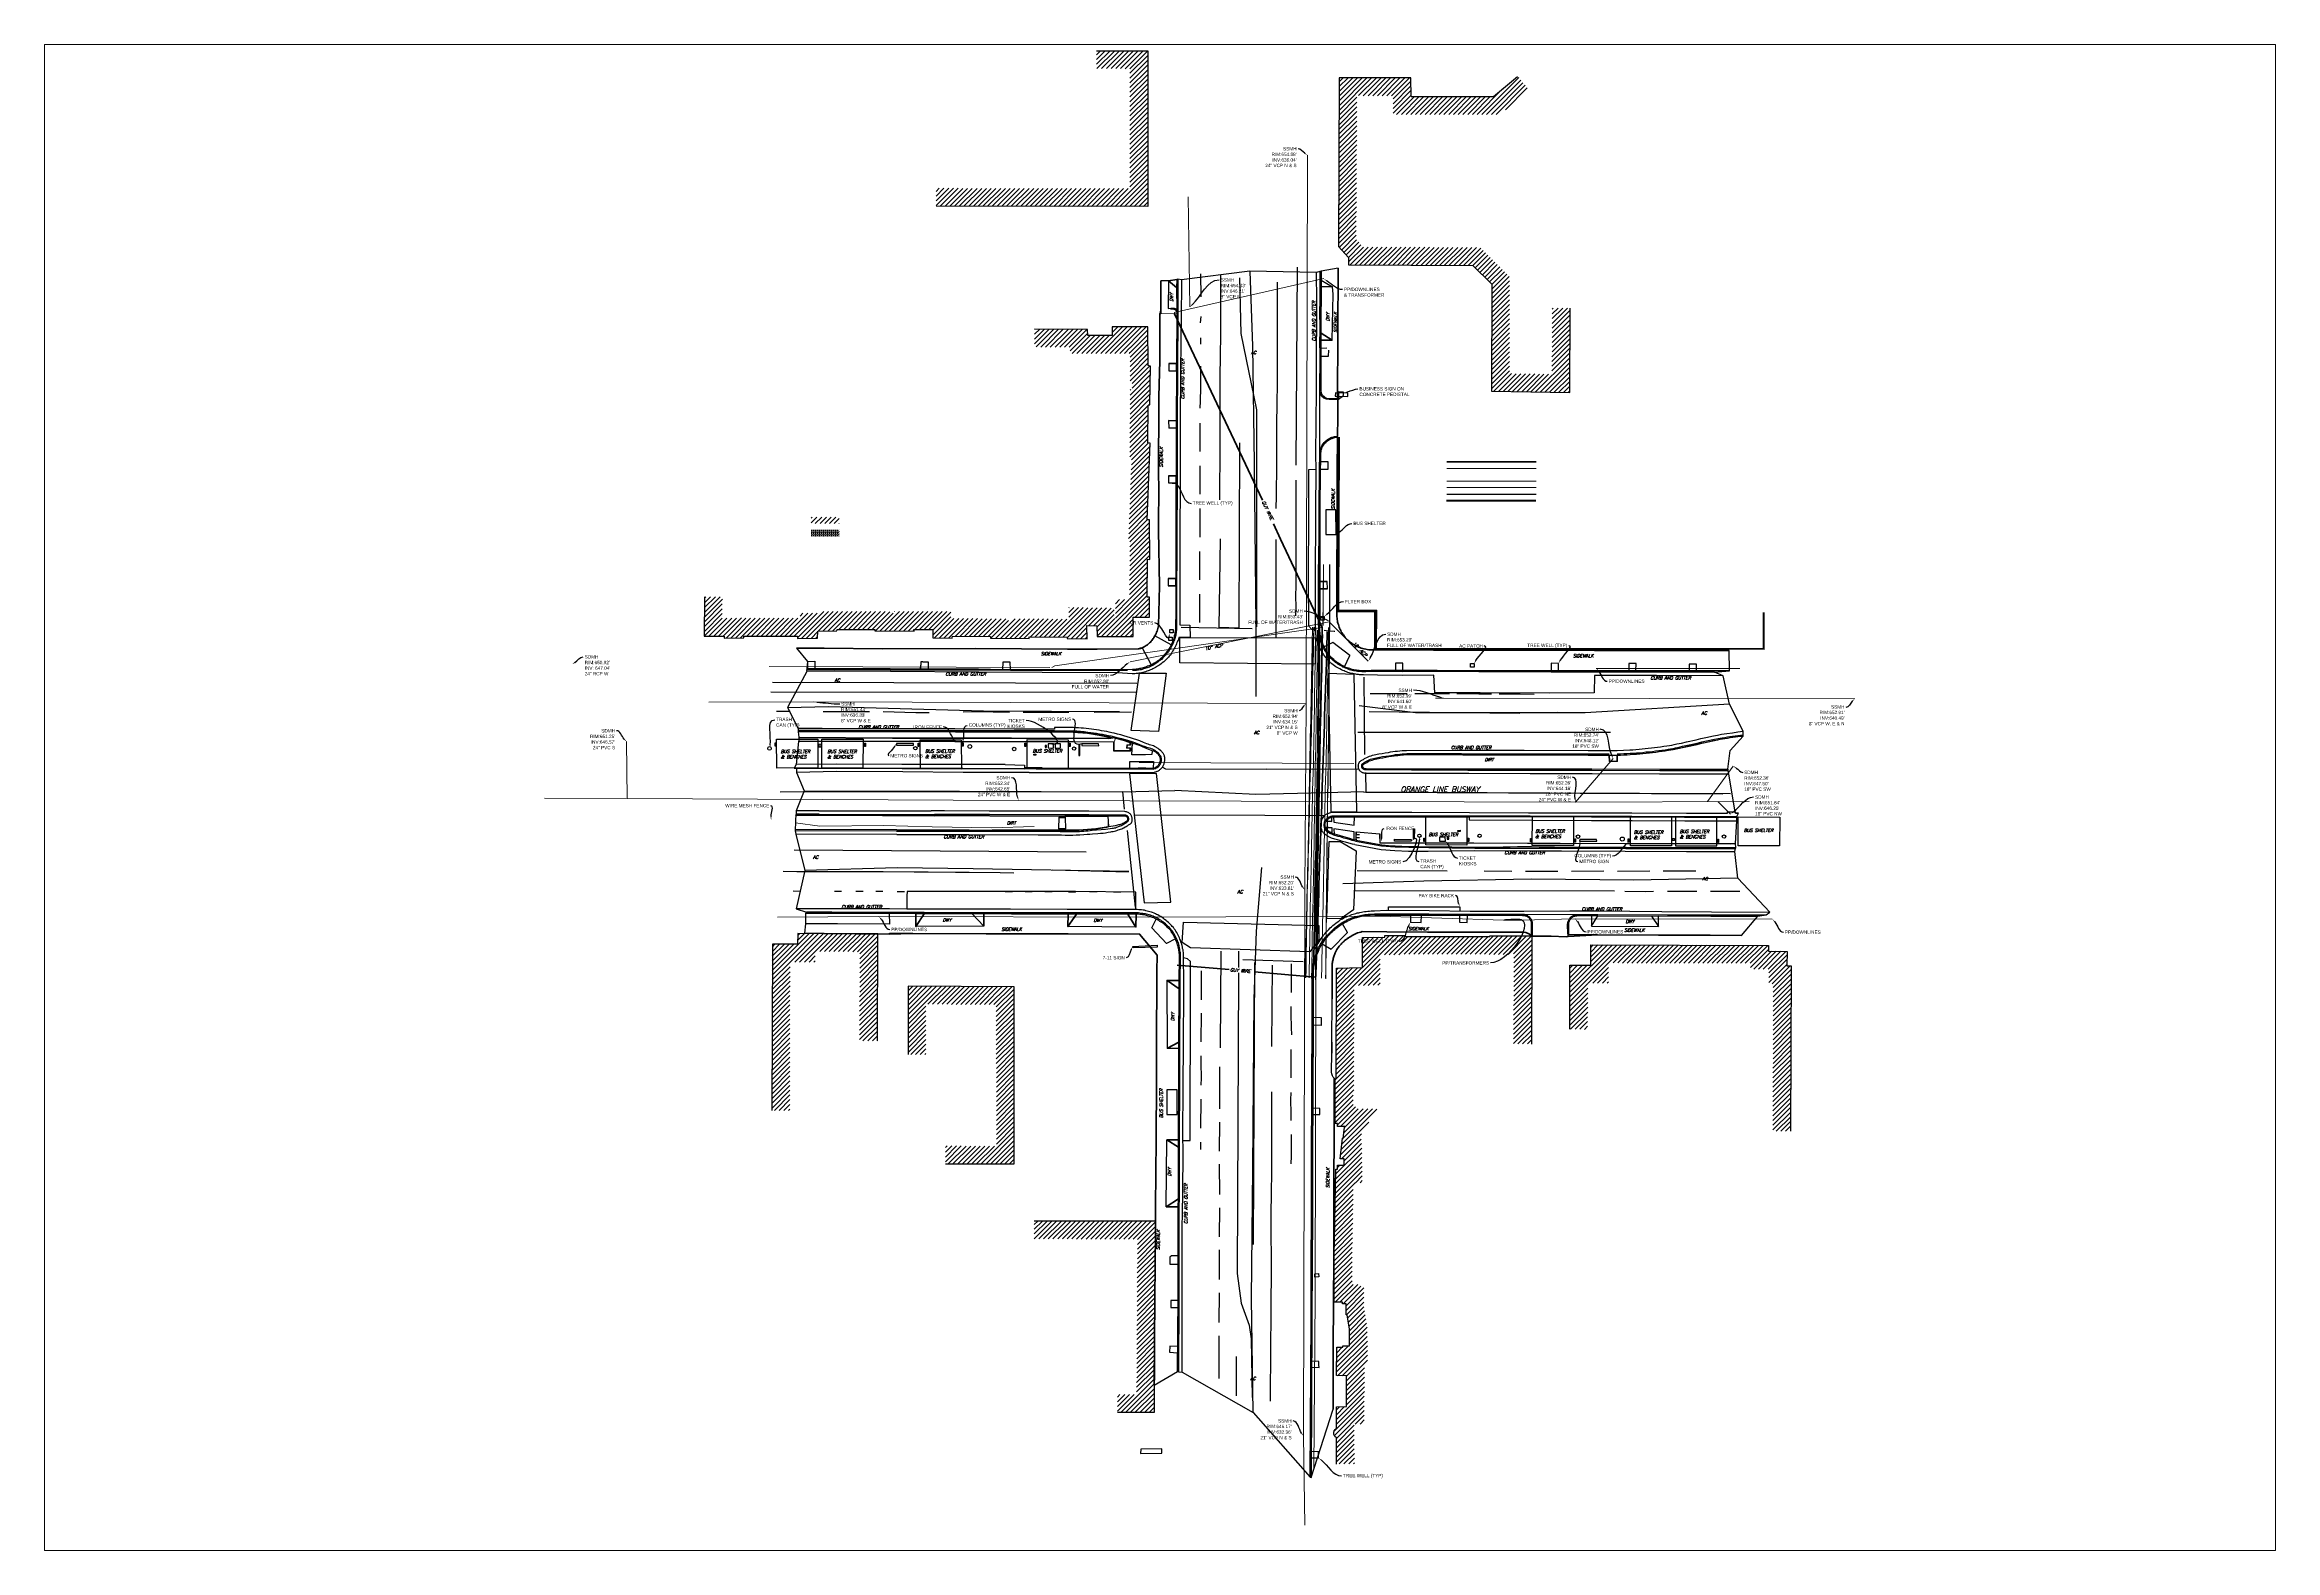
# Paper-space layout 'Layout1' of a CAD drawing. Header units: feet. Extents: x 1.06 to 9.55, y 0.72 to 6.45.
# The model-space entities are those that its viewports show. They can reach past a viewport. Long polylines and large blocks are cut down to what shows.
import ezdxf
from ezdxf import colors
from ezdxf.entities.mleader import LeaderData, LeaderLine
from ezdxf.lldxf.tags import DXFTag
from ezdxf.math import Vec2, Vec3

# ---------------------------------------------------------------- set-up
doc = ezdxf.new("R2010")
doc.units = ezdxf.units.FT
doc.header["$MEASUREMENT"] = 0
for name, pattern in [('DASHDOT', [1, 0.5, -0.25, 0, -0.25]), ('DASHED', [0.75, 0.5, -0.25]), ('DASHED2', [0.375, 0.25, -0.125]), ('HIDDEN2', [0.1875, 0.125, -0.0625])]:
    doc.linetypes.add(name, pattern=pattern)
for name, color, linetype, lineweight in [('V-DETL-PATT-BLDG-', 253, 'Continuous', 13), ('V-DETL-PATT-MISC-', 253, 'Continuous', 13), ('VF-BLDG-LINE-', 253, 'Continuous', 25), ('VF-BLDG-OVHD-LINE-', 253, 'DASHED2', 25), ('VF-COMM-OVHD-3D', 253, 'OVERHEADCOMM', 15), ('VF-ELEC-OVHD-3D', 253, 'OVERHEADELECTRIC', 15), ('VF-ELEC-OVHD-LINE-', 253, 'OVERHEADELECTRIC', 15), ('VF-PVMT-EDGE-LINE-', 253, 'EDGEOFPAVEMENT', 35), ('VF-ROAD-CRWN-LINE-', 253, 'Continuous', 25), ('VF-ROAD-DRIV-LINE-', 253, 'Continuous', 35), ('VF-ROAD-STRP-WHIT-LINE-', 253, 'Continuous', 25), ('VF-SSWR-GEOP-LINE-QLB-', 253, 'SEWER', 15), ('VF-STRM-GEOP-LINE-QLB-', 253, 'STORMDRAIN', 15), ('VF-TOPO-BRKL-LINE-', 253, 'DASHDOT', 13), ('VF-TOPO-CONC-EDGE-LINE-', 253, 'Continuous', 25), ('VF-TOPO-CONC-GTFL-LINE-', 253, 'Continuous', 25), ('VF-TOPO-CONC-LIPG-LINE-', 253, 'Continuous', 25), ('VF-TOPO-CONC-SWLK-LINE-', 253, 'Continuous', 25), ('VF-TOPO-CONC-TBCB-LINE-', 253, 'Continuous', 25), ('VF-TOPO-CONC-TBWK-LINE-', 253, 'Continuous', 35), ('VF-TOPO-CONC-TFCB-LINE-', 253, 'Continuous', 25), ('VF-TOPO-CONC-WALL-LINE-', 253, 'Continuous', 9), ('VF-TOPO-GUY WIRE', 253, 'Continuous', 35), ('VF-TOPO-GUY WIRE-3D', 253, 'Continuous', 35), ('VF-TOPO-RTWL-LINE-', 253, 'Continuous', 25), ('VF-TOPO-TEXT-', 253, 'Continuous', 25)]:
    doc.layers.add(name, color=color, linetype=linetype, lineweight=lineweight)
doc.layers.add('VF-TINN-DSRF-BNDY-', color=253, linetype='Continuous', lineweight=25, plot=False)
doc.styles.add('CG-Boundary', font='simplex.shx', dxfattribs={"oblique": 15, "height": 0.115})
doc.styles.add('NCS1-Anno', font='arial.ttf', dxfattribs={"width": 0.8, "height": 0.1})
doc.styles.get("Standard").update_dxf_attribs({"font": 'arial.ttf'})
tags = doc.linetypes.add('Auto-Dash', pattern=[0.144697, 0.0007874, -0.14391]).pattern_tags.tags
tags[6:7] = [DXFTag(74, 4), DXFTag(75, 0), DXFTag(340, '0'), DXFTag(46, 0.03937), DXFTag(50, 0.0), DXFTag(44, 0.0), DXFTag(45, 0.0)]
tags[4:5] = [DXFTag(74, 4), DXFTag(75, 0), DXFTag(340, '0'), DXFTag(46, 0.03937), DXFTag(50, 0.0), DXFTag(44, 0.0), DXFTag(45, 0.0)]
tags = doc.linetypes.add('EDGEOFPAVEMENT', pattern='A,1,-0.03,["EP",Standard,S=0.08,R=0,X=0,Y=-0.04],-0.16,1', length=2.19).pattern_tags.tags
tags[6] = DXFTag(74, 10)
tags = doc.linetypes.add('OVERHEADCOMM', pattern='A,1,-0.03,["OC",Standard,S=0.08,R=0,X=0,Y=-0.04],-0.16,1', length=2.19).pattern_tags.tags
tags[6] = DXFTag(74, 10)
tags = doc.linetypes.add('OVERHEADELECTRIC', pattern='A,1,-0.03,["OE",Standard,S=0.08,R=0,X=0,Y=-0.04],-0.16,1', length=2.19).pattern_tags.tags
tags[6] = DXFTag(74, 10)
tags = doc.linetypes.add('SEWER', pattern='A,1,-0.03,["SS",Standard,S=0.08,R=0,X=0,Y=-0.04],-0.16,1', length=2.19).pattern_tags.tags
tags[6] = DXFTag(74, 10)
tags = doc.linetypes.add('STORMDRAIN', pattern='A,1,-0.03,["SD",Standard,S=0.08,R=0,X=0,Y=-0.04],-0.16,1', length=2.19).pattern_tags.tags
tags[6] = DXFTag(74, 10)
pattern_1 = [(45, (0, 0), (-1.3258252147, 1.3258252147), [])]

msp = doc.modelspace()

# ---------------------------------------------------------------- hatches: boundary and pattern name
at = {"layer": 'V-DETL-PATT-BLDG-'}
h = msp.add_hatch(dxfattribs=at)
h.set_pattern_fill('ANSI31', color=256, scale=15)
h.set_pattern_definition(pattern_1)
h.paths.add_polyline_path([(6441672, 1884359.9), (6441643.3, 1884360), (6441643.2, 1884350), (6441662, 1884349.9), (6441662, 1884282.7), (6441553.4, 1884282.9), (6441553.4, 1884272.9), (6441672, 1884272.7)])
h = msp.add_hatch(dxfattribs=at)
h.set_pattern_fill('ANSI31', color=256, scale=15)
h.set_pattern_definition(pattern_1)
h.paths.add_polyline_path([(6441789.1, 1884334.8), (6441809.4, 1884334.7), (6441809.4, 1884324.3), (6441869.2, 1884324.3), (6441885.5, 1884338), (6441879.1, 1884345.6), (6441865.6, 1884334.3), (6441819.4, 1884334.3), (6441819.3, 1884344.7), (6441779.2, 1884344.8), (6441778.7, 1884250.2), (6441784.4, 1884244.1), (6441784.4, 1884240), (6441854, 1884239.7), (6441864.6, 1884229.2), (6441864.4, 1884169.2), (6441908.3, 1884168.5), (6441908.5, 1884215.8), (6441898.5, 1884215.8), (6441898.3, 1884178.7), (6441874.5, 1884179.1), (6441874.6, 1884233.3), (6441858.1, 1884249.7), (6441792.6, 1884250), (6441788.7, 1884254.1)])
h = msp.add_hatch(dxfattribs=at)
h.set_pattern_fill('ANSI31', color=256, scale=15)
h.set_pattern_definition(pattern_1)
h.paths.add_polyline_path([(6441672.1, 1884161.4), (6441673.1, 1884161.6), (6441673.4, 1884183.3), (6441672.1, 1884183.6), (6441672, 1884205.2), (6441652, 1884205.3), (6441652, 1884200.4), (6441638.3, 1884200.4), (6441638.2, 1884203.8), (6441608.6, 1884204), (6441608.6, 1884194), (6441628.4, 1884193.9), (6441628.5, 1884190.3), (6441662, 1884190.4), (6441662, 1884195.3), (6441662.1, 1884195.3), (6441662.1, 1884175.1), (6441663.3, 1884174.9), (6441663.2, 1884170.2), (6441662.1, 1884170.1), (6441661.9, 1884131.9), (6441662.9, 1884131.7), (6441661.2, 1884086.7), (6441662, 1884086.7), (6441661.7, 1884052.6), (6441653.8, 1884052.4), (6441653.8, 1884041.8), (6441653.3, 1884041.8), (6441653.1, 1884047.7), (6441627.7, 1884048.1), (6441627.8, 1884041.5), (6441595.4, 1884041.8), (6441595.4, 1884040.7), (6441593.4, 1884040.7), (6441593.4, 1884041.7), (6441561.6, 1884041.9), (6441561.6, 1884045.9), (6441530, 1884045.8), (6441530.1, 1884044.9), (6441528.6, 1884044.9), (6441528.6, 1884045.7), (6441489.1, 1884045.9), (6441489, 1884044.9), (6441477.3, 1884044.8), (6441477.2, 1884042), (6441444.8, 1884042), (6441444.9, 1884042.2), (6441433.6, 1884042), (6441433.7, 1884054.1), (6441423.7, 1884054.1), (6441423.6, 1884031.9), (6441434.7, 1884032), (6441434.7, 1884030.9), (6441445.8, 1884031), (6441445.7, 1884032), (6441475.8, 1884032), (6441475.7, 1884030.7), (6441487, 1884030.8), (6441487.1, 1884034.8), (6441497.9, 1884034.9), (6441498, 1884035.8), (6441519.1, 1884035.8), (6441519.1, 1884035), (6441541.1, 1884034.8), (6441541, 1884035.8), (6441551.5, 1884035.8), (6441551.5, 1884031), (6441562.4, 1884030.8), (6441562.5, 1884031.9), (6441583.8, 1884031.8), (6441583.8, 1884030.8), (6441605.6, 1884030.6), (6441605.6, 1884031.7), (6441626.8, 1884031.5), (6441626.8, 1884030.6), (6441638, 1884030.5), (6441637.9, 1884037.9), (6441643.4, 1884037.8), (6441643.6, 1884031.8), (6441663.8, 1884031.8), (6441663.8, 1884042.6), (6441672.9, 1884042.7), (6441672.9, 1884053.9), (6441671.7, 1884053.9), (6441671.9, 1884075.2), (6441673.1, 1884074.9), (6441672.9, 1884097.2), (6441671.6, 1884097.1), (6441673.3, 1884140.1), (6441672, 1884140.3)])
h = msp.add_hatch(dxfattribs=at)
h.set_pattern_fill('ANSI31', color=256, scale=15)
h.set_pattern_definition([(45, (0, 3.6), (-1.3258252147, 1.3258252147), [])])
h.paths.add_polyline_path([(6441483.5, 1884098.7), (6441499.1, 1884098.7), (6441499.1, 1884095.1), (6441483.5, 1884095.1)])
h = msp.add_hatch(dxfattribs=at)
h.set_pattern_fill('ANSI31', color=256, scale=15)
h.set_pattern_definition(pattern_1)
h.paths.add_polyline_path([(6441520.7, 1883865.2), (6441476, 1883865.4), (6441475.8, 1883859.4), (6441461.7, 1883859.4), (6441461.5, 1883766.3), (6441471.5, 1883766.3), (6441471.6, 1883849.4), (6441485.6, 1883849.4), (6441485.8, 1883855.4), (6441510.7, 1883855.2), (6441510.5, 1883805.3), (6441520.5, 1883805.3)])
h = msp.add_hatch(dxfattribs=at)
h.set_pattern_fill('ANSI31', color=256, scale=15)
h.set_pattern_definition(pattern_1)
h.paths.add_polyline_path([(6441887.1, 1883864.1), (6441863.6, 1883864.1), (6441863.6, 1883863.7), (6441816.2, 1883863.8), (6441816.2, 1883864.2), (6441804.8, 1883864.2), (6441804.8, 1883863.4), (6441792.2, 1883863.2), (6441792.2, 1883846.3), (6441777.6, 1883846), (6441777.4, 1883784.2), (6441777, 1883784), (6441776.9, 1883759), (6441778.3, 1883759), (6441778.3, 1883757.3), (6441782.3, 1883757.3), (6441782.1, 1883756.9), (6441781.4, 1883750.6), (6441781.1, 1883750.7), (6441779.7, 1883739.2), (6441781.9, 1883739.1), (6441781.9, 1883735.7), (6441778.2, 1883735.7), (6441778.2, 1883733.3), (6441777.3, 1883733.3), (6441776.4, 1883684.6), (6441776.3, 1883658.8), (6441781, 1883658.8), (6441781, 1883658), (6441783, 1883658), (6441783, 1883651.8), (6441783.6, 1883651.7), (6441784.9, 1883643.7), (6441785, 1883634.5), (6441781.3, 1883634.4), (6441781.3, 1883633.6), (6441777.8, 1883633.6), (6441777.7, 1883617.7), (6441783.3, 1883617.6), (6441783.2, 1883600.4), (6441777.6, 1883600.2), (6441777.6, 1883588.2), (6441776.9, 1883587.6), (6441776.4, 1883586.8), (6441776.1, 1883585.9), (6441776.2, 1883584.8), (6441776.7, 1883583.7), (6441777.6, 1883582.9), (6441777.7, 1883568.2), (6441787.7, 1883568.3), (6441787.6, 1883583.5), (6441787.6, 1883583.5), (6441787.6, 1883590.5), (6441793.2, 1883590.6), (6441793.3, 1883624.7), (6441795, 1883624.8), (6441794.9, 1883644.6), (6441793, 1883656.5), (6441793, 1883667.8), (6441791.3, 1883667.8), (6441791.3, 1883668.8), (6441786.4, 1883668.8), (6441786.4, 1883684.5), (6441787.1, 1883723.5), (6441788.2, 1883723.5), (6441788.2, 1883725.8), (6441792.1, 1883725.8), (6441791.7, 1883748.8), (6441791.3, 1883748.8), (6441791.8, 1883753.6), (6441800.4, 1883767.2), (6441788.3, 1883767.2), (6441788.3, 1883769), (6441786.9, 1883769), (6441787, 1883777.2), (6441787.3, 1883777.3), (6441787.6, 1883836.2), (6441802.1, 1883836.5), (6441802.2, 1883853.4), (6441814.6, 1883853.5), (6441814.6, 1883853.9), (6441874.1, 1883853.7), (6441874.1, 1883854.1), (6441877, 1883854.1), (6441876.8, 1883803.6), (6441886.8, 1883803.5)])
h = msp.add_hatch(dxfattribs=at)
h.set_pattern_fill('ANSI31', color=256, scale=15)
h.set_pattern_definition(pattern_1)
h.paths.add_polyline_path([(6442030, 1883855.4), (6442019.6, 1883855.5), (6442019.6, 1883858.7), (6441920.1, 1883859), (6441920.1, 1883847.6), (6441908.4, 1883847.6), (6441908.3, 1883811.8), (6441918.3, 1883811.7), (6441918.4, 1883837.6), (6441930, 1883837.6), (6441930.1, 1883848.9), (6442009.6, 1883848.7), (6442009.6, 1883845.5), (6442019.9, 1883845.5), (6442019.8, 1883837.3), (6442022.3, 1883837.3), (6442022, 1883754.6), (6442032, 1883754.6), (6442032.3, 1883847.3), (6442029.9, 1883847.3)])
h = msp.add_hatch(dxfattribs=at)
h.set_pattern_fill('ANSI31', color=256, scale=15)
h.set_pattern_definition(pattern_1)
h.paths.add_polyline_path([(6441597.1, 1883835.6), (6441537.7, 1883835.9), (6441537.7, 1883797.6), (6441547.7, 1883797.6), (6441547.7, 1883825.8), (6441587.1, 1883825.6), (6441587.2, 1883746.3), (6441558.7, 1883746.4), (6441558.7, 1883736.4), (6441597.2, 1883736.3)])
h = msp.add_hatch(dxfattribs=at)
h.set_pattern_fill('ANSI31', color=256, scale=15)
h.set_pattern_definition(pattern_1)
h.paths.add_polyline_path([(6441676.2, 1883704.2), (6441608.4, 1883704.3), (6441608.4, 1883694.3), (6441666.2, 1883694.2), (6441665.7, 1883607.2), (6441654.9, 1883607.2), (6441655, 1883597.2), (6441675.7, 1883597.2), (6441675.7, 1883612.5), (6441675.6, 1883612.4), (6441676, 1883661.2), (6441676.2, 1883697.7)])
at = {"layer": 'V-DETL-PATT-MISC-'}
h = msp.add_hatch(dxfattribs=at)
h.set_pattern_fill('HEX', color=256, scale=3)
h.set_pattern_definition([(0, (0, 3.6), (0, 0.64951905284), [0.375, -0.75]), (120, (0, 3.6), (-0.5625, -0.32475952642), [0.375, -0.75]), (60, (0.375, 3.6), (-0.5625, 0.32475952642), [0.375, -0.75])])
h.paths.add_polyline_path([(6441483.5, 1884091.5), (6441483.5, 1884087.9), (6441499.1, 1884087.9), (6441499.1, 1884091.5)])

# ---------------------------------------------------------------- linework, layer by layer
at = {"layer": 'VF-BLDG-LINE-'}
for points in [[(6441643.3, 1884360), (6441672, 1884359.9), (6441672, 1884272.7), (6441553.4, 1884272.9)], [(6441819.4, 1884334.3), (6441819.3, 1884344.7), (6441779.2, 1884344.8), (6441778.7, 1884250.2), (6441784.4, 1884244.1), (6441784.4, 1884240), (6441854, 1884239.7), (6441864.6, 1884229.2), (6441864.4, 1884169.2), (6441908.3, 1884168.5), (6441908.5, 1884215.8)], [(6441819.4, 1884334.3), (6441865.6, 1884334.3), (6441879.1, 1884345.6)], [(6441423.7, 1884054.1), (6441423.6, 1884031.9), (6441434.7, 1884032), (6441434.7, 1884030.9), (6441445.8, 1884031), (6441445.7, 1884032), (6441475.8, 1884032), (6441475.7, 1884030.7), (6441487, 1884030.8), (6441487.1, 1884034.8), (6441497.9, 1884034.9), (6441498, 1884035.8), (6441519.1, 1884035.8), (6441519.1, 1884035), (6441541.1, 1884034.8), (6441541, 1884035.8), (6441551.5, 1884035.8), (6441551.5, 1884031), (6441562.4, 1884030.8), (6441562.5, 1884031.9), (6441583.8, 1884031.8), (6441583.8, 1884030.8), (6441605.6, 1884030.6), (6441605.6, 1884031.7), (6441626.8, 1884031.5), (6441626.8, 1884030.6), (6441638, 1884030.5), (6441637.9, 1884037.9), (6441643.4, 1884037.8), (6441643.6, 1884031.8), (6441663.8, 1884031.8), (6441663.8, 1884042.6), (6441672.9, 1884042.7), (6441672.9, 1884053.9), (6441671.7, 1884053.9), (6441671.9, 1884075.2), (6441673.1, 1884074.9), (6441672.9, 1884097.2), (6441671.6, 1884097.1), (6441673.3, 1884140.1), (6441672, 1884140.3), (6441672.1, 1884161.4), (6441673.1, 1884161.6), (6441673.4, 1884183.3), (6441672.1, 1884183.6), (6441672, 1884205.2), (6441652, 1884205.3), (6441652, 1884200.4), (6441638.3, 1884200.4), (6441638.2, 1884203.8), (6441608.6, 1884204)], [(6441463.2, 1883972.2), (6441463.7, 1883972.2), (6441463.7, 1883970.3), (6441463.2, 1883970.3), (6441463.2, 1883972.2)], [(6441513.3, 1883972.1), (6441513.8, 1883972.1), (6441513.8, 1883970.2), (6441513.3, 1883970.2), (6441513.3, 1883972.1)], [(6441543.3, 1883972), (6441543.8, 1883972), (6441543.8, 1883970.1), (6441543.3, 1883970.1), (6441543.3, 1883972)], [(6441568.1, 1883972.2), (6441568.6, 1883972.2), (6441568.6, 1883970.3), (6441568.1, 1883970.3), (6441568.1, 1883972.2)], [(6441603.1, 1883972), (6441603.6, 1883972), (6441603.6, 1883970.1), (6441603.1, 1883970.1), (6441603.1, 1883972)], [(6441628, 1883972), (6441628.5, 1883972), (6441628.5, 1883970.1), (6441628, 1883970.1), (6441628, 1883972)], [(6441826.5, 1883918.8), (6441827, 1883918.8), (6441827, 1883916.9), (6441826.5, 1883916.9), (6441826.5, 1883918.8)], [(6441851.2, 1883918.8), (6441851.7, 1883918.8), (6441851.7, 1883916.9), (6441851.2, 1883916.9), (6441851.2, 1883918.8)], [(6441886.3, 1883918.7), (6441886.8, 1883918.7), (6441886.8, 1883916.8), (6441886.3, 1883916.8), (6441886.3, 1883918.7)], [(6441911.1, 1883918.5), (6441911.6, 1883918.5), (6441911.6, 1883916.6), (6441911.1, 1883916.6), (6441911.1, 1883918.5)], [(6441941.1, 1883918.5), (6441941.6, 1883918.5), (6441941.6, 1883916.6), (6441941.1, 1883916.6), (6441941.1, 1883918.5)], [(6441991.2, 1883918.3), (6441991.7, 1883918.3), (6441991.7, 1883916.4), (6441991.2, 1883916.4), (6441991.2, 1883918.3)], [(6441520.5, 1883805.3), (6441520.7, 1883865.2), (6441476, 1883865.4), (6441475.8, 1883859.4), (6441461.7, 1883859.4), (6441461.5, 1883766.3)], [(6441777.7, 1883568.2), (6441777.6, 1883582.9), (6441776.7, 1883583.7), (6441776.2, 1883584.8), (6441776.1, 1883585.9), (6441776.4, 1883586.8), (6441776.9, 1883587.6), (6441777.6, 1883588.2), (6441777.6, 1883600.2), (6441783.2, 1883600.4), (6441783.3, 1883617.6), (6441777.7, 1883617.7), (6441777.8, 1883633.6), (6441781.3, 1883633.6), (6441781.3, 1883634.4), (6441785, 1883634.5), (6441784.9, 1883643.7), (6441783.6, 1883651.7), (6441783, 1883651.8), (6441783, 1883658), (6441781, 1883658), (6441781, 1883658.8), (6441776.3, 1883658.8), (6441776.4, 1883684.6), (6441777.3, 1883733.3), (6441778.2, 1883733.3), (6441778.2, 1883735.7), (6441781.9, 1883735.7), (6441781.9, 1883739.1), (6441779.7, 1883739.2), (6441781.1, 1883750.7), (6441781.4, 1883750.6), (6441782.1, 1883756.9), (6441782.3, 1883757.3), (6441778.3, 1883757.3), (6441778.3, 1883759), (6441776.9, 1883759), (6441777, 1883784), (6441777.4, 1883784.2), (6441777.6, 1883846), (6441792.2, 1883846.3), (6441792.2, 1883863.2), (6441804.8, 1883863.4), (6441804.8, 1883864.2), (6441816.2, 1883864.2), (6441816.2, 1883863.8), (6441863.6, 1883863.7), (6441863.6, 1883864.1), (6441887.1, 1883864.1), (6441886.8, 1883803.5)], [(6441908.3, 1883811.8), (6441908.4, 1883847.6), (6441920.1, 1883847.6), (6441920.1, 1883859), (6442019.6, 1883858.7), (6442019.6, 1883855.5), (6442030, 1883855.4), (6442029.9, 1883847.3), (6442032.3, 1883847.3), (6442032, 1883754.6)], [(6441558.7, 1883736.4), (6441597.2, 1883736.3), (6441597.1, 1883835.6), (6441537.7, 1883835.9), (6441537.7, 1883797.6)], [(6441655, 1883597.2), (6441675.7, 1883597.2), (6441676.2, 1883704.2), (6441608.4, 1883704.3)]]:
    msp.add_lwpolyline(points, dxfattribs=at)
for points in [[(6441784, 1884166.3), (6441784, 1884168.1), (6441777.1, 1884168.3), (6441777, 1884166.5), (6441784, 1884166.3)], [(6441778.7, 1884168.8), (6441778.7, 1884164.8), (6441781.6, 1884166.9), (6441781.6, 1884168.7), (6441778.7, 1884168.8)], [(6441487.8, 1883971.3), (6441487.8, 1883969.9), (6441489.1, 1883969.9), (6441489.1, 1883971.4), (6441487.8, 1883971.3)], [(6441531.2, 1883971.9), (6441531.2, 1883970.9), (6441540.7, 1883970.9), (6441540.7, 1883971.9), (6441531.2, 1883971.9)], [(6441608.1, 1883965.9), (6441609.3, 1883965.9), (6441609.3, 1883965.3), (6441608.1, 1883965.3), (6441608.1, 1883965.9)], [(6441614.4, 1883970.8), (6441614.4, 1883969.8), (6441615.3, 1883969.8), (6441615.3, 1883970.8), (6441614.4, 1883970.8)], [(6441616.2, 1883971.7), (6441616.1, 1883969.4), (6441619.2, 1883969.3), (6441619.2, 1883971.6), (6441616.2, 1883971.7)], [(6441620.1, 1883971.7), (6441620.1, 1883969.3), (6441623.1, 1883969.4), (6441623.1, 1883971.7), (6441620.1, 1883971.7)], [(6441633.4, 1883965.2), (6441633.9, 1883965.2), (6441634, 1883971.2), (6441633.3, 1883971.1), (6441633.4, 1883965.2)], [(6441635, 1883971.7), (6441635, 1883970.7), (6441644.5, 1883970.6), (6441644.4, 1883971.7), (6441635, 1883971.7)], [(6441810.1, 1883918.2), (6441819.5, 1883918.1), (6441819.5, 1883917.2), (6441810.1, 1883917.2), (6441810.1, 1883918.2)], [(6441820.8, 1883924), (6441821.3, 1883924), (6441821.2, 1883918.6), (6441820.7, 1883918.6), (6441820.8, 1883924)], [(6441835.4, 1883917.2), (6441838.7, 1883917.2), (6441838.6, 1883919.3), (6441835.4, 1883919.3), (6441835.4, 1883917.2)], [(6441839.7, 1883918.3), (6441840.5, 1883918.3), (6441840.5, 1883919.2), (6441839.6, 1883919.3), (6441839.7, 1883918.3)], [(6441845.7, 1883923.2), (6441847, 1883923.3), (6441847, 1883922.6), (6441845.7, 1883922.6), (6441845.7, 1883923.2)], [(6441913.9, 1883918), (6441913.8, 1883917.1), (6441923.4, 1883917.1), (6441923.3, 1883918.1), (6441913.9, 1883918)], [(6441965.9, 1883918.6), (6441967, 1883918.7), (6441967, 1883917.6), (6441965.9, 1883917.6), (6441965.9, 1883918.6)], [(6441663.6, 1883858.1), (6441677.3, 1883858.8), (6441677.3, 1883857.8), (6441663.8, 1883857.4), (6441663.6, 1883858.1)], [(6441679.8, 1883576.7), (6441668, 1883576.6), (6441667.9, 1883574.1), (6441679.9, 1883574.2), (6441679.8, 1883576.7)]]:
    msp.add_lwpolyline(points, close=True, dxfattribs=at)
msp.add_polyline3d([(6441819.4, 1884334.3, 673.7), (6441865.6, 1884334.3, 670.5), (6441879.1, 1884345.6, 672.4)], dxfattribs=at)
for points in [[(6441784, 1884166.3, 664.6), (6441784, 1884168.1, 663.9), (6441777.1, 1884168.3, 664), (6441777, 1884166.5, 664), (6441784, 1884166.3, 664.6)], [(6441778.7, 1884168.8, 655.2), (6441778.7, 1884164.8, 655.1), (6441781.6, 1884166.9, 655), (6441781.6, 1884168.7, 655.3), (6441778.7, 1884168.8, 655.2)], [(6441679.8, 1883576.7, 683.7), (6441668, 1883576.6, 683.3), (6441667.9, 1883574.1, 683.4), (6441679.9, 1883574.2, 683.3), (6441679.8, 1883576.7, 683.7)]]:
    msp.add_polyline3d(points, close=True, dxfattribs=at)
for centre, radius in [((6441460.1, 1883969.1), 0.99), ((6441541.8, 1883969.2), 0.971), ((6441572.3, 1883970.2), 1.08), ((6441597.1, 1883968.8), 0.971), ((6441630.7, 1883969), 0.951), ((6441824.1, 1883920.2), 0.937), ((6441857.8, 1883920.2), 0.932), ((6441912.9, 1883919.7), 0.996), ((6441937.7, 1883918.3), 1.14), ((6441994.7, 1883919.7), 0.95)]:
    msp.add_circle(centre, radius, dxfattribs=at)
at = {"layer": 'VF-BLDG-OVHD-LINE-', "ltscale": 0.6}
for p, q in [((6441839.5, 1884111.6), (6441889.5, 1884111.6)), ((6441777.3, 1884102.7, 658.3), (6441771.6, 1884102.7, 658)), ((6441771.6, 1884102.7, 658), (6441771.6, 1884088.9, 658.3)), ((6441777.4, 1884088.9, 658.3), (6441777.3, 1884102.7, 658.3)), ((6441771.6, 1884088.9, 658.3), (6441777.4, 1884088.9, 658.3)), ((6441464.2, 1883958.1, 665.2), (6441464.1, 1883974.3, 661.6)), ((6441464.1, 1883974.3, 661.6), (6441487.2, 1883974.3, 661.6)), ((6441487.2, 1883974.3, 661.6), (6441487.1, 1883958.2, 665.2)), ((6441489.5, 1883958.1, 665.2), (6441489.4, 1883974.2, 661.6)), ((6441489.4, 1883974.2, 661.6), (6441512.5, 1883974.2, 661.6)), ((6441512.5, 1883974.2, 661.6), (6441512.3, 1883958.1, 665.1)), ((6441544.4, 1883974, 661.9), (6441567.5, 1883974, 661.9)), ((6441544.6, 1883958, 665.5), (6441544.4, 1883974, 661.9)), ((6441567.5, 1883974, 661.9), (6441567.6, 1883957.5, 665.3)), ((6441604.4, 1883974.1, 662.2), (6441627.3, 1883974, 662.3)), ((6441604.4, 1883957.9, 665.8), (6441604.4, 1883974.1, 662.2)), ((6441627.3, 1883974, 662.3), (6441627.3, 1883958, 665.5)), ((6441487.1, 1883958.2, 665.2), (6441464.2, 1883958.1, 665.2)), ((6441512.3, 1883958.1, 665.1), (6441489.5, 1883958.1, 665.2)), ((6441567.6, 1883957.5, 665.3), (6441544.6, 1883958, 665.5)), ((6441627.3, 1883958, 665.5), (6441604.4, 1883957.9, 665.8)), ((6441827.6, 1883931.1, 665.7), (6441850.7, 1883931.1, 665.6)), ((6441827.6, 1883915, 662.2), (6441827.6, 1883931.1, 665.7)), ((6441850.7, 1883931.1, 665.6), (6441850.7, 1883914.9, 665.3)), ((6441887.3, 1883914.8, 662.1), (6441887.4, 1883930.9, 665.6)), ((6441887.4, 1883930.9, 665.6), (6441910.4, 1883930.8, 665.8)), ((6441910.4, 1883930.8, 665.8), (6441910.4, 1883914.8, 662.1)), ((6441942.3, 1883914.6, 661.8), (6441942.4, 1883930.8, 665.4)), ((6441942.4, 1883930.8, 665.4), (6441965.3, 1883930.8, 665.3)), ((6441965.3, 1883930.8, 665.3), (6441965.3, 1883914.6, 661.9)), ((6441967.6, 1883930.7, 665.1), (6441967.6, 1883914.6, 661.9)), ((6441990.6, 1883930.7, 665.2), (6441967.6, 1883930.7, 665.1)), ((6441990.6, 1883914.5, 662), (6441990.6, 1883930.7, 665.2)), ((6442002.6, 1883930.7, 664.9), (6442026, 1883930.6, 665.3)), ((6442002.7, 1883914.5, 661.8), (6442002.6, 1883930.7, 664.9)), ((6442026, 1883930.6, 665.3), (6442025.7, 1883914.6, 661.7)), ((6441850.7, 1883914.9, 665.3), (6441827.6, 1883915, 662.2)), ((6441910.4, 1883914.8, 662.1), (6441887.3, 1883914.8, 662.1)), ((6441965.3, 1883914.6, 661.9), (6441942.3, 1883914.6, 661.8)), ((6441967.6, 1883914.6, 661.9), (6441990.6, 1883914.5, 662)), ((6442025.7, 1883914.6, 661.7), (6442002.7, 1883914.5, 661.8)), ((6441688.4, 1883777.9, 658.3), (6441682.6, 1883777.9, 658)), ((6441682.6, 1883777.9, 658), (6441682.7, 1883764, 658.3)), ((6441688.4, 1883764.1, 658.3), (6441688.4, 1883777.9, 658.3)), ((6441682.7, 1883764, 658.3), (6441688.4, 1883764.1, 658.3))]:
    msp.add_line(p, q, dxfattribs=at)
at = {"layer": 'VF-BLDG-OVHD-LINE-'}
msp.add_polyline3d([(6441776.8, 1884034.6, 694.1), (6441776.3, 1884034.6, 694), (6441771.9, 1884035, 693.4), (6441770.7, 1884035.1, 693.3)], dxfattribs=at)
at = {"layer": 'VF-COMM-OVHD-3D'}
for points in [[(6441767.7, 1884038, 676.7), (6441767.7, 1884041.6, 676.5), (6441767.4, 1884046.1, 676.3), (6441767.3, 1884050.5, 676.1), (6441767.3, 1884055, 676), (6441767.3, 1884059.5, 675.8), (6441767.3, 1884064, 675.7), (6441767.4, 1884068.5, 675.6), (6441767.4, 1884072.2, 675.5)], [(6441767.3, 1884038, 676.6), (6441767.3, 1884042.4, 676.4), (6441767.3, 1884046.9, 676.2), (6441767.4, 1884051.4, 676.1), (6441767.3, 1884055.9, 676), (6441767.4, 1884060.4, 675.8), (6441767.4, 1884064.9, 675.7), (6441767.3, 1884069.4, 675.6), (6441767.4, 1884072.2, 675.5)], [(6441768.4, 1884038, 676.9), (6441768.4, 1884039.7, 676.8), (6441768.5, 1884044.2, 676.6), (6441768.5, 1884048.7, 676.5), (6441768.5, 1884053.2, 676.3), (6441768.5, 1884057.7, 676.2), (6441768.6, 1884062.2, 676.1), (6441768.5, 1884066.7, 675.9), (6441768.6, 1884071.2, 675.8), (6441768.6, 1884072.2, 675.8)], [(6441767, 1884035.3, 676.5), (6441767, 1884034.4, 676.4), (6441767, 1884029.4, 676), (6441766.9, 1884024.4, 675.6), (6441766.9, 1884019.4, 675.3), (6441766.8, 1884014.4, 675), (6441766.7, 1884009.4, 674.7), (6441766.6, 1884004.5, 674.4), (6441766.5, 1883999.5, 674.1), (6441766.4, 1883994.5, 673.9), (6441766.3, 1883989.5, 673.7), (6441766.2, 1883984.5, 673.5), (6441766.2, 1883979.5, 673.3), (6441766.1, 1883974.5, 673.2), (6441766, 1883969.5, 673.1), (6441765.9, 1883964.5, 673), (6441765.8, 1883959.5, 672.9), (6441765.8, 1883954.5, 672.9), (6441765.7, 1883949.5, 672.9), (6441765.6, 1883944.5, 672.9), (6441765.5, 1883939.5, 672.9), (6441765.4, 1883934.5, 673), (6441765.3, 1883929.5, 673), (6441765.2, 1883924.5, 673.1), (6441765.2, 1883919.5, 673.3), (6441765.1, 1883914.5, 673.4), (6441765, 1883909.5, 673.6), (6441764.9, 1883904.5, 673.8), (6441764.8, 1883899.5, 674.1), (6441764.7, 1883894.5, 674.3), (6441764.6, 1883889.5, 674.6), (6441764.5, 1883884.5, 674.9), (6441764.4, 1883879.6, 675.2), (6441764.3, 1883874.6, 675.5), (6441764.2, 1883869.6, 675.8), (6441764.1, 1883864.6, 676), (6441764, 1883859.6, 676.3), (6441764, 1883854.6, 676.7), (6441763.9, 1883849.6, 677.1), (6441763.8, 1883844.6, 677.4), (6441763.8, 1883842.5, 677.6), (6441763.9, 1883839.5, 677.5)], [(6441767.6, 1884035.4, 676.6), (6441767.6, 1884034.6, 676.5), (6441767.6, 1884029.6, 676.2), (6441767.5, 1884024.6, 675.8), (6441767.5, 1884019.6, 675.5), (6441767.4, 1884014.6, 675.1), (6441767.4, 1884009.6, 674.8), (6441767.3, 1884004.6, 674.5), (6441767.3, 1883999.7, 674.2), (6441767.2, 1883994.7, 674), (6441767.2, 1883989.7, 673.7), (6441767.1, 1883984.7, 673.5), (6441767.1, 1883979.7, 673.3), (6441767, 1883974.7, 673.1), (6441767, 1883969.7, 673), (6441766.9, 1883964.7, 672.8), (6441766.9, 1883959.7, 672.7), (6441766.8, 1883954.7, 672.6), (6441766.8, 1883949.7, 672.5), (6441766.7, 1883944.7, 672.5), (6441766.6, 1883939.7, 672.4), (6441766.6, 1883934.7, 672.4), (6441766.5, 1883929.7, 672.4), (6441766.5, 1883924.7, 672.4), (6441766.4, 1883919.7, 672.4), (6441766.4, 1883914.7, 672.5), (6441766.3, 1883909.7, 672.5), (6441766.3, 1883904.7, 672.5), (6441766.2, 1883899.9, 672.7), (6441766.1, 1883895, 672.7), (6441766, 1883890.1, 673), (6441766, 1883885.3, 673.2), (6441765.9, 1883880.1, 673.3), (6441765.8, 1883875.3, 673.5), (6441765.6, 1883869.6, 673.7), (6441765.4, 1883864.6, 673.9), (6441765.2, 1883859.7, 674), (6441764.9, 1883854.7, 674.3), (6441764.7, 1883849.7, 674.5), (6441764.4, 1883844.5, 674.8), (6441764.3, 1883841.8, 675), (6441764.3, 1883840.3, 674.9)], [(6441768.4, 1884035.1, 676.8), (6441768.4, 1884031.4, 676.5), (6441768.3, 1884026.4, 676.2), (6441768.2, 1884021.4, 675.8), (6441768.2, 1884016.4, 675.5), (6441768.1, 1884011.4, 675.2), (6441768.1, 1884006.4, 674.9), (6441768, 1884001.4, 674.7), (6441767.9, 1883996.4, 674.4), (6441767.8, 1883991.4, 674.2), (6441767.8, 1883986.4, 673.9), (6441767.7, 1883981.4, 673.7), (6441767.6, 1883976.4, 673.5), (6441767.6, 1883971.5, 673.3), (6441767.5, 1883966.5, 673.2), (6441767.4, 1883961.5, 673), (6441767.3, 1883956.5, 672.9), (6441767.2, 1883951.5, 672.7), (6441767.2, 1883946.5, 672.6), (6441767.1, 1883941.5, 672.5), (6441767, 1883935.7, 672.3), (6441767, 1883931.3, 672.3), (6441766.9, 1883926.5, 672.3), (6441766.8, 1883921.3, 672.2), (6441766.7, 1883916.5, 672.3), (6441766.6, 1883911.5, 672.3), (6441766.6, 1883906.5, 672.3), (6441766.5, 1883901.5, 672.3), (6441766.5, 1883896.5, 672.3), (6441766.4, 1883891.5, 672.4), (6441766.3, 1883886.5, 672.4), (6441766.2, 1883881.5, 672.5), (6441766.2, 1883876.5, 672.6), (6441766.1, 1883871.5, 672.9), (6441766.1, 1883866.5, 673.2), (6441766.1, 1883861.5, 673.5), (6441766.1, 1883856.5, 673.8), (6441766.1, 1883851.5, 674.1), (6441766, 1883846.5, 674.4), (6441766, 1883841.8, 674.7), (6441765.9, 1883839.4, 674.7)]]:
    msp.add_polyline3d(points, dxfattribs=at)
at = {"layer": 'VF-ELEC-OVHD-3D'}
for points in [[(6441770, 1884038, 683.2), (6441770, 1884038.5, 683.1), (6441770, 1884042.9, 682.5), (6441770.1, 1884047.4, 681.9), (6441770.1, 1884051.8, 681.3), (6441770.2, 1884056.3, 680.7), (6441770.3, 1884060.8, 680.2), (6441770.3, 1884065.2, 679.7), (6441770.4, 1884069.7, 679.3), (6441770.4, 1884072.2, 679.1)], [(6441770.1, 1884038.1, 683), (6441770.1, 1884038.2, 683), (6441770, 1884042.6, 682.5), (6441770.1, 1884047.1, 681.9), (6441770.1, 1884051.6, 681.3), (6441770.2, 1884056, 680.8), (6441770.2, 1884060.5, 680.2), (6441770.3, 1884065, 679.8), (6441770.4, 1884069.4, 679.3), (6441770.4, 1884072.2, 679.1)], [(6441770, 1884038, 683.1), (6441770, 1884041.3, 682.7), (6441770.1, 1884045.8, 682.1), (6441770.1, 1884050.2, 681.5), (6441770.2, 1884054.7, 680.9), (6441770.2, 1884059.2, 680.4), (6441770.3, 1884063.6, 679.9), (6441770.3, 1884068.1, 679.4), (6441770.4, 1884072.2, 679.1)], [(6441770, 1884038, 683.2), (6441770, 1884041.9, 682.7), (6441770.1, 1884046.3, 682), (6441770.1, 1884050.8, 681.4), (6441770.2, 1884055.2, 680.9), (6441770.2, 1884059.7, 680.3), (6441770.3, 1884064.2, 679.8), (6441770.3, 1884068.7, 679.4), (6441770.4, 1884072.2, 679.1)], [(6441770, 1884038, 683.1), (6441770.1, 1884041, 682.7), (6441770.1, 1884045.5, 682.1), (6441770.1, 1884050, 681.5), (6441770.2, 1884054.4, 681), (6441770.2, 1884058.9, 680.4), (6441770.3, 1884063.4, 679.9), (6441770.3, 1884067.8, 679.5), (6441770.4, 1884072.2, 679.1)], [(6441770.2, 1884038.1, 683.2), (6441770.1, 1884038.7, 683.1), (6441770, 1884043.2, 682.5), (6441770.1, 1884047.6, 681.8), (6441770.1, 1884052.1, 681.2), (6441770.2, 1884056.6, 680.7), (6441770.2, 1884061, 680.2), (6441770.3, 1884065.5, 679.7), (6441770.4, 1884070, 679.3), (6441770.4, 1884072.2, 679.1)], [(6441770.1, 1884038, 683.2), (6441770.1, 1884040.4, 682.8), (6441770.1, 1884044.8, 682.2), (6441770.1, 1884049.3, 681.6), (6441770.2, 1884053.8, 681), (6441770.2, 1884058.2, 680.5), (6441770.3, 1884062.7, 680), (6441770.3, 1884067.2, 679.5), (6441770.4, 1884071.7, 679.1), (6441770.4, 1884072.2, 679.1)], [(6441773.8, 1884072.2, 715.2), (6441773.8, 1884071.6, 715.3), (6441773.8, 1884067.1, 715.7), (6441773.8, 1884062.7, 716.2), (6441773.8, 1884058.2, 716.8), (6441773.8, 1884053.7, 717.3), (6441773.8, 1884049.3, 717.9), (6441773.8, 1884044.8, 718.5), (6441773.8, 1884040.3, 719), (6441773.7, 1884035.8, 719.4), (6441773.7, 1884035.4, 719.5)], [(6441773.8, 1884072.2, 715.2), (6441773.8, 1884068.4, 715.6), (6441773.8, 1884063.9, 716.1), (6441773.8, 1884059.4, 716.6), (6441773.8, 1884054.9, 717.1), (6441773.8, 1884050.5, 717.7), (6441773.8, 1884046, 718.3), (6441773.8, 1884041.6, 719), (6441773.8, 1884037.1, 719.5), (6441773.8, 1884035.4, 719.8)], [(6441773.8, 1884072.2, 709.5), (6441773.8, 1884070.8, 709.7), (6441773.8, 1884066.3, 710.1), (6441773.8, 1884061.8, 710.5), (6441773.8, 1884057.3, 711), (6441773.8, 1884052.9, 711.5), (6441773.8, 1884048.4, 712.1), (6441773.8, 1884043.9, 712.7), (6441773.8, 1884039.5, 713.2), (6441773.8, 1884035.4, 713.7)], [(6441773.8, 1884072.2, 709.5), (6441773.8, 1884071.9, 709.5), (6441773.8, 1884067.4, 710), (6441773.8, 1884063, 710.4), (6441773.8, 1884058.5, 710.8), (6441773.8, 1884054, 711.4), (6441773.8, 1884049.5, 711.9), (6441773.8, 1884045.1, 712.5), (6441773.8, 1884040.6, 713.1), (6441773.8, 1884036.1, 713.5), (6441773.8, 1884035.4, 713.5)], [(6441773.9, 1884072.2, 703.8), (6441773.9, 1884071.7, 703.8), (6441773.9, 1884067.2, 704.2), (6441773.9, 1884062.7, 704.6), (6441773.9, 1884058.2, 705.1), (6441773.9, 1884053.8, 705.6), (6441773.9, 1884049.3, 706.1), (6441773.9, 1884044.8, 706.6), (6441773.9, 1884040.3, 707.2), (6441773.9, 1884035.9, 707.5), (6441773.8, 1884035.4, 707.6)], [(6441773.9, 1884072.2, 703.8), (6441773.9, 1884071.3, 703.8), (6441773.9, 1884066.8, 704.3), (6441773.9, 1884062.3, 704.7), (6441773.9, 1884057.8, 705.1), (6441773.9, 1884053.3, 705.6), (6441773.9, 1884048.9, 706.1), (6441773.9, 1884044.4, 706.7), (6441773.9, 1884039.9, 707.1), (6441773.9, 1884035.5, 707.7), (6441773.9, 1884035.4, 707.7)], [(6441760.1, 1883840.6, 711.1), (6441760.2, 1883845.5, 710.6), (6441760.3, 1883850.5, 710.1), (6441760.4, 1883855.5, 709.6), (6441760.5, 1883860.5, 709.2), (6441760.7, 1883865.4, 708.8), (6441760.8, 1883870.4, 708.4), (6441760.9, 1883875.4, 708.1), (6441761, 1883880.4, 707.8), (6441761.2, 1883885.4, 707.5), (6441761.3, 1883890.4, 707.2), (6441761.4, 1883895.4, 707), (6441761.5, 1883900.4, 706.7), (6441761.7, 1883905.4, 706.6), (6441761.8, 1883910.4, 706.4), (6441761.9, 1883915.4, 706.4), (6441762, 1883920.4, 706.3), (6441762.1, 1883925.4, 706.2), (6441762.3, 1883930.4, 706.2), (6441762.4, 1883935.4, 706.1), (6441762.5, 1883940.4, 706.2), (6441762.6, 1883945.4, 706.2), (6441762.8, 1883950.3, 706.4), (6441762.9, 1883955.3, 706.5), (6441763, 1883960.3, 706.6), (6441763.1, 1883965.3, 706.7), (6441763.3, 1883970.3, 706.9), (6441763.4, 1883975.3, 707.2), (6441763.5, 1883980.3, 707.4), (6441763.7, 1883985.3, 707.7), (6441763.8, 1883990.3, 708), (6441763.9, 1883995.3, 708.4), (6441764, 1884000.3, 708.7), (6441764.1, 1884005.3, 709.1), (6441764.2, 1884010.2, 709.5), (6441764.4, 1884015.2, 710), (6441764.5, 1884020.2, 710.4), (6441764.6, 1884025.2, 711), (6441764.8, 1884030.1, 711.5), (6441764.9, 1884035.1, 712), (6441765, 1884037, 712.2)], [(6441760.2, 1883840.5, 704.6), (6441760.3, 1883842.9, 704.3), (6441760.4, 1883847.9, 703.9), (6441760.5, 1883852.9, 703.4), (6441760.6, 1883857.9, 703), (6441760.7, 1883862.9, 702.6), (6441760.8, 1883867.8, 702.2), (6441760.9, 1883872.8, 701.8), (6441761, 1883877.8, 701.6), (6441761.2, 1883882.8, 701.3), (6441761.3, 1883887.8, 701), (6441761.5, 1883892.8, 700.8), (6441761.6, 1883897.8, 700.5), (6441761.7, 1883902.8, 700.3), (6441761.8, 1883907.8, 700.2), (6441762, 1883912.8, 700.1), (6441762.1, 1883917.8, 700), (6441762.2, 1883922.8, 700), (6441762.4, 1883927.8, 700), (6441762.5, 1883932.8, 700), (6441762.6, 1883937.8, 700), (6441762.7, 1883942.8, 700.1), (6441762.8, 1883947.8, 700.2), (6441763, 1883952.8, 700.3), (6441763.1, 1883957.8, 700.4), (6441763.2, 1883962.8, 700.6), (6441763.3, 1883967.8, 700.8), (6441763.5, 1883972.7, 701), (6441763.6, 1883977.7, 701.3), (6441763.7, 1883982.7, 701.6), (6441763.9, 1883987.7, 701.9), (6441764, 1883992.7, 702.2), (6441764.1, 1883997.7, 702.6), (6441764.2, 1884002.7, 703), (6441764.3, 1884007.6, 703.4), (6441764.4, 1884012.6, 703.9), (6441764.6, 1884017.6, 704.4), (6441764.7, 1884022.6, 704.9), (6441764.8, 1884027.5, 705.5), (6441765, 1884032.5, 706.1), (6441765.2, 1884037, 706.6)], [(6441760.4, 1883852.5, 716.6), (6441760.4, 1883855.4, 716.3), (6441760.5, 1883860.4, 715.9), (6441760.7, 1883865.4, 715.5), (6441760.8, 1883870.4, 715.1), (6441760.9, 1883875.4, 714.7), (6441761, 1883880.3, 714.4), (6441761.1, 1883885.3, 714.1), (6441761.3, 1883890.3, 713.8), (6441761.4, 1883895.3, 713.6), (6441761.5, 1883900.3, 713.4), (6441761.7, 1883905.3, 713.2), (6441761.8, 1883910.3, 713), (6441761.9, 1883915.3, 712.8), (6441762, 1883920.3, 712.7), (6441762.1, 1883925.3, 712.7), (6441762.3, 1883930.3, 712.7), (6441762.4, 1883935.3, 712.6), (6441762.5, 1883940.3, 712.7), (6441762.6, 1883945.3, 712.7), (6441762.7, 1883950.3, 712.8), (6441762.9, 1883955.3, 712.9), (6441763, 1883960.3, 713.1), (6441763.1, 1883965.3, 713.2), (6441763.2, 1883970.3, 713.4), (6441763.3, 1883975.3, 713.6), (6441763.5, 1883980.3, 713.9), (6441763.6, 1883985.2, 714.2), (6441763.7, 1883990.2, 714.5), (6441763.8, 1883995.2, 714.8), (6441763.9, 1884000.2, 715.2), (6441764.1, 1884005.2, 715.6), (6441764.2, 1884010.2, 716), (6441764.3, 1884015.2, 716.4), (6441764.4, 1884020.1, 716.9), (6441764.5, 1884025.1, 717.4), (6441764.6, 1884030.1, 717.9), (6441764.9, 1884035, 718.4), (6441765, 1884037, 718.6)], [(6441760.5, 1883840.5, 692.6), (6441760.6, 1883845.2, 692.5), (6441760.6, 1883850.2, 692.4), (6441760.7, 1883855.2, 692.3), (6441760.8, 1883860.2, 692.2), (6441760.9, 1883865.2, 692.2), (6441761, 1883870.2, 692.2), (6441761, 1883875.2, 692.2), (6441761.2, 1883880.2, 692.2), (6441761.2, 1883885.2, 692.2), (6441761.3, 1883890.2, 692.2), (6441761.4, 1883895.2, 692.3), (6441761.5, 1883900.2, 692.3), (6441761.6, 1883905.2, 692.4), (6441761.7, 1883910.2, 692.5), (6441761.8, 1883915.2, 692.5), (6441761.9, 1883920.2, 692.7), (6441762, 1883925.2, 692.8), (6441762.1, 1883930.2, 693), (6441762.2, 1883935.2, 693.2), (6441762.3, 1883940.2, 693.4), (6441762.4, 1883945.2, 693.7), (6441762.5, 1883950.2, 693.9), (6441762.6, 1883955.2, 694.2), (6441762.7, 1883960.2, 694.6), (6441762.8, 1883965.1, 694.9), (6441762.9, 1883970.1, 695.3), (6441763, 1883975.1, 695.7), (6441763.1, 1883980.1, 696), (6441763.2, 1883985.1, 696.4), (6441763.3, 1883990.1, 696.9), (6441763.4, 1883995, 697.3), (6441763.5, 1884000, 697.8), (6441763.6, 1884005, 698.4), (6441763.7, 1884009.9, 698.9), (6441763.8, 1884014.9, 699.5), (6441763.9, 1884019.9, 700.1), (6441764, 1884024.8, 700.7), (6441764.1, 1884029.8, 701.3), (6441764.2, 1884034.8, 701.9), (6441764.2, 1884037, 702.3)], [(6441762.3, 1883840.6, 692.6), (6441762.3, 1883840.6, 692.6), (6441762.4, 1883845.6, 692.5), (6441762.5, 1883850.6, 692.4), (6441762.6, 1883855.6, 692.3), (6441762.7, 1883860.6, 692.2), (6441762.8, 1883865.6, 692.2), (6441762.9, 1883870.6, 692.2), (6441763, 1883875.6, 692.2), (6441763, 1883880.6, 692.1), (6441763.1, 1883885.6, 692.1), (6441763.2, 1883890.6, 692.1), (6441763.3, 1883895.6, 692.1), (6441763.4, 1883900.6, 692.2), (6441763.5, 1883905.6, 692.2), (6441763.6, 1883910.6, 692.3), (6441763.7, 1883915.6, 692.5), (6441763.8, 1883920.6, 692.6), (6441763.9, 1883925.6, 692.7), (6441764, 1883930.6, 692.9), (6441764.1, 1883935.6, 693.1), (6441764.2, 1883940.6, 693.4), (6441764.3, 1883945.6, 693.6), (6441764.4, 1883950.6, 693.9), (6441764.5, 1883955.6, 694.2), (6441764.7, 1883960.6, 694.5), (6441764.8, 1883965.6, 694.9), (6441764.9, 1883970.5, 695.3), (6441765, 1883975.5, 695.6), (6441765.1, 1883980.5, 696), (6441765.2, 1883985.5, 696.5), (6441765.3, 1883990.5, 696.9), (6441765.4, 1883995.4, 697.4), (6441765.4, 1884000.4, 697.9), (6441765.5, 1884005.4, 698.5), (6441765.6, 1884010.4, 699), (6441765.7, 1884015.3, 699.6), (6441765.8, 1884020.3, 700.2), (6441765.8, 1884025.2, 700.8), (6441766, 1884030.2, 701.4), (6441766.1, 1884035.2, 702), (6441766.1, 1884036.9, 702.3)], [(6441764.6, 1883840.5, 692.7), (6441764.6, 1883843.9, 692.6), (6441764.7, 1883848.9, 692.6), (6441764.8, 1883853.9, 692.6), (6441764.9, 1883858.9, 692.5), (6441765, 1883863.9, 692.6), (6441765.1, 1883868.9, 692.6), (6441765.2, 1883873.9, 692.6), (6441765.2, 1883878.9, 692.5), (6441765.3, 1883883.9, 692.5), (6441765.4, 1883888.9, 692.5), (6441765.5, 1883893.9, 692.5), (6441765.6, 1883898.9, 692.6), (6441765.8, 1883903.9, 692.6), (6441765.9, 1883908.9, 692.7), (6441766, 1883913.9, 692.9), (6441766.1, 1883918.9, 693), (6441766.2, 1883923.8, 693.2), (6441766.2, 1883928.8, 693.4), (6441766.3, 1883933.8, 693.6), (6441766.4, 1883938.8, 693.8), (6441766.5, 1883943.8, 694), (6441766.6, 1883948.8, 694.3), (6441766.7, 1883953.8, 694.5), (6441766.8, 1883958.8, 694.8), (6441766.9, 1883963.8, 695.1), (6441767, 1883968.8, 695.5), (6441767.1, 1883973.8, 695.8), (6441767.2, 1883978.7, 696.2), (6441767.3, 1883983.7, 696.6), (6441767.4, 1883988.7, 697), (6441767.5, 1883993.7, 697.5), (6441767.6, 1883998.7, 698), (6441767.7, 1884003.6, 698.5), (6441767.8, 1884008.6, 699), (6441767.9, 1884013.6, 699.5), (6441768, 1884018.5, 700.1), (6441768.1, 1884023.5, 700.7), (6441768.2, 1884028.5, 701.3), (6441768.2, 1884033.4, 701.9), (6441768.3, 1884036.9, 702.3)], [(6441769.2, 1883840.4, 692.7), (6441769.3, 1883841.2, 692.7), (6441769.4, 1883846.2, 692.7), (6441769.5, 1883851.2, 692.7), (6441769.6, 1883856.2, 692.7), (6441769.7, 1883861.2, 692.7), (6441769.8, 1883866.2, 692.8), (6441769.9, 1883871.2, 692.8), (6441770, 1883876.2, 692.9), (6441770.1, 1883881.2, 692.9), (6441770.2, 1883886.2, 692.9), (6441770.3, 1883891.2, 693), (6441770.4, 1883896.2, 693), (6441770.5, 1883901.2, 693.1), (6441770.6, 1883906.2, 693.2), (6441770.7, 1883911.2, 693.4), (6441770.8, 1883916.2, 693.5), (6441770.9, 1883921.2, 693.7), (6441771, 1883926.2, 693.9), (6441771.1, 1883931.2, 694.1), (6441771.2, 1883936.1, 694.3), (6441771.3, 1883941.1, 694.5), (6441771.4, 1883946.1, 694.8), (6441771.5, 1883951.1, 695.1), (6441771.6, 1883956.1, 695.3), (6441771.8, 1883961.1, 695.6), (6441771.9, 1883966.1, 696), (6441772, 1883971.1, 696.3), (6441772.1, 1883976.1, 696.7), (6441772.2, 1883981.1, 697), (6441772.3, 1883986, 697.4), (6441772.4, 1883991, 697.8), (6441772.5, 1883996, 698.2), (6441772.6, 1884001, 698.7), (6441772.7, 1884006, 699.2), (6441772.8, 1884010.9, 699.7), (6441772.9, 1884015.9, 700.2), (6441773, 1884020.9, 700.7), (6441773.1, 1884025.8, 701.2), (6441773.1, 1884030.8, 701.7), (6441773.2, 1884036.9, 702.3)], [(6441771.5, 1883840.4, 711.3), (6441771.6, 1883843.9, 710.9), (6441771.6, 1883848.9, 710.4), (6441771.7, 1883853.9, 709.9), (6441771.7, 1883858.9, 709.4), (6441771.8, 1883863.8, 709), (6441771.8, 1883868.8, 708.6), (6441771.9, 1883873.8, 708.2), (6441771.9, 1883878.8, 707.9), (6441772, 1883883.8, 707.6), (6441772, 1883888.8, 707.3), (6441772.1, 1883893.8, 707.1), (6441772.2, 1883898.8, 706.8), (6441772.2, 1883903.8, 706.7), (6441772.3, 1883908.8, 706.5), (6441772.3, 1883913.8, 706.4), (6441772.4, 1883918.8, 706.4), (6441772.5, 1883923.8, 706.3), (6441772.5, 1883928.8, 706.3), (6441772.6, 1883933.8, 706.3), (6441772.7, 1883938.8, 706.4), (6441772.7, 1883943.8, 706.5), (6441772.8, 1883948.8, 706.6), (6441772.8, 1883953.8, 706.7), (6441772.9, 1883958.7, 706.9), (6441773, 1883963.7, 707.2), (6441773, 1883968.7, 707.4), (6441773.1, 1883973.7, 707.7), (6441773.1, 1883978.7, 708), (6441773.2, 1883983.7, 708.3), (6441773.3, 1883988.7, 708.7), (6441773.3, 1883993.7, 709.1), (6441773.4, 1883998.7, 709.6), (6441773.4, 1884003.6, 710), (6441773.5, 1884008.6, 710.5), (6441773.5, 1884013.6, 711.1), (6441773.6, 1884018.5, 711.7), (6441773.6, 1884023.5, 712.3), (6441773.7, 1884028.5, 712.9), (6441773.8, 1884033.4, 713.5), (6441773.8, 1884036.9, 714)], [(6441771.6, 1883840.4, 704.5), (6441771.7, 1883844, 704.2), (6441771.7, 1883849, 703.7), (6441771.8, 1883853.9, 703.2), (6441771.8, 1883858.9, 702.8), (6441771.9, 1883863.9, 702.4), (6441771.9, 1883868.9, 702), (6441772, 1883873.9, 701.6), (6441772.1, 1883878.9, 701.3), (6441772.1, 1883883.8, 701), (6441772.2, 1883888.8, 700.8), (6441772.2, 1883893.8, 700.6), (6441772.3, 1883898.8, 700.4), (6441772.3, 1883903.8, 700.3), (6441772.4, 1883908.8, 700.2), (6441772.4, 1883913.8, 700.1), (6441772.5, 1883918.8, 700), (6441772.6, 1883923.8, 700), (6441772.6, 1883928.8, 700), (6441772.7, 1883933.8, 700.1), (6441772.7, 1883938.8, 700.1), (6441772.8, 1883943.8, 700.2), (6441772.9, 1883948.8, 700.4), (6441772.9, 1883953.8, 700.6), (6441773, 1883958.8, 700.8), (6441773, 1883963.8, 701), (6441773.1, 1883968.8, 701.3), (6441773.2, 1883973.8, 701.6), (6441773.2, 1883978.8, 701.9), (6441773.3, 1883983.8, 702.2), (6441773.4, 1883988.8, 702.6), (6441773.4, 1883993.7, 703), (6441773.5, 1883998.7, 703.5), (6441773.5, 1884003.7, 704), (6441773.6, 1884008.7, 704.5), (6441773.6, 1884013.6, 705), (6441773.7, 1884018.6, 705.6), (6441773.7, 1884023.6, 706.3), (6441773.8, 1884028.5, 706.9), (6441773.8, 1884033.5, 707.5), (6441773.9, 1884036.8, 707.9)], [(6441773.8, 1884033.6, 719.6), (6441773.7, 1884030.1, 719.1), (6441773.7, 1884025.2, 718.5), (6441773.6, 1884020.2, 717.8), (6441773.6, 1884015.2, 717.2), (6441773.5, 1884010.3, 716.7), (6441773.5, 1884005.3, 716.1), (6441773.4, 1884000.3, 715.7), (6441773.4, 1883995.3, 715.2), (6441773.3, 1883990.4, 714.8), (6441773.2, 1883985.4, 714.4), (6441773.2, 1883980.4, 714.1), (6441773.1, 1883975.4, 713.7), (6441773.1, 1883970.4, 713.4), (6441773, 1883965.4, 713.2), (6441772.9, 1883960.4, 713), (6441772.9, 1883955.4, 712.8), (6441772.8, 1883950.4, 712.6), (6441772.8, 1883945.4, 712.5), (6441772.7, 1883940.4, 712.4), (6441772.7, 1883935.4, 712.3), (6441772.6, 1883930.4, 712.3), (6441772.5, 1883925.4, 712.3), (6441772.5, 1883920.4, 712.3), (6441772.4, 1883915.4, 712.4), (6441772.4, 1883910.4, 712.5), (6441772.3, 1883905.4, 712.7), (6441772.3, 1883900.4, 712.8), (6441772.2, 1883895.4, 713), (6441772.1, 1883890.4, 713.3), (6441772.1, 1883885.5, 713.5), (6441772, 1883880.5, 713.8), (6441772, 1883875.5, 714.2), (6441771.9, 1883870.5, 714.6), (6441771.9, 1883865.5, 715), (6441771.8, 1883860.5, 715.4), (6441771.8, 1883855.6, 715.9), (6441771.7, 1883850.6, 716.4), (6441771.7, 1883845.6, 716.9), (6441771.6, 1883840.6, 717.5), (6441771.6, 1883840, 717.5)]]:
    msp.add_polyline3d(points, dxfattribs=at)
at = {"layer": 'VF-ELEC-OVHD-LINE-', "ltscale": 0.6}
msp.add_line((6441839.5, 1884126), (6441889.5, 1884126), dxfattribs=at)
at = {"layer": 'VF-ELEC-OVHD-LINE-'}
for points, elevation in [([(6441770.5, 1884232.3), (6441686.8, 1884213.3)], 654.5), ([(6441765.8, 1883661.4), (6441765, 1883565.3)], 647.9)]:
    msp.add_lwpolyline(points, dxfattribs=dict(at, elevation=elevation))
for points in [[(6441769.7, 1884036.9), (6441620, 1884015.3), (6441618.3, 1884014.4)], [(6441766, 1883841.4), (6441766.3, 1883858.5), (6441766.8, 1883890.2), (6441767.1, 1883905.1), (6441767.2, 1883909.1), (6441767.3, 1883914.1), (6441767.4, 1883919.1), (6441767.5, 1883924.1), (6441767.6, 1883929.1), (6441767.7, 1883934.1), (6441767.8, 1883939.1), (6441767.9, 1883944.1), (6441768, 1883949.1), (6441768.1, 1883954.1), (6441768.2, 1883959.1), (6441768.3, 1883964.1), (6441768.4, 1883969.1), (6441768.5, 1883974.1), (6441768.6, 1883979.1), (6441768.7, 1883984.1), (6441768.8, 1883989.1), (6441768.9, 1883994.1), (6441768.9, 1883999.1), (6441769.1, 1884004.1), (6441769.1, 1884009.1), (6441769.2, 1884014.1), (6441769.3, 1884019), (6441769.4, 1884024), (6441769.5, 1884029), (6441769.6, 1884034), (6441769.7, 1884036.9)], [(6441766, 1883841.6), (6441769.7, 1884036.9)], [(6441617.1, 1884014.4), (6441459.9, 1884015)], [(6441923.1, 1884013.9), (6442003.6, 1884013.9)], [(6441520.9, 1883875), (6441464.5, 1883874.5)], [(6441520.9, 1883875), (6441672.4, 1883874.5), (6441802.2, 1883875.1), (6441871.2, 1883872.9), (6441880.9, 1883872.8), (6441911.3, 1883873.6)], [(6441911.3, 1883873.6), (6442021.6, 1883873.5)], [(6441766, 1883841.6), (6441765.7, 1883661.2)]]:
    msp.add_lwpolyline(points, dxfattribs=at)
at = {"layer": 'VF-PVMT-EDGE-LINE-'}
msp.add_line((6441839.5, 1884129.6), (6441889.5, 1884129.6), dxfattribs=at)
for points in [[(6441764.1, 1883834.4, 650.4), (6441764, 1883838.4, 650.5), (6441763.9, 1883841.7, 650.5), (6441764.1, 1883844.9, 650.6), (6441764.6, 1883848.2, 650.6), (6441765.7, 1883852.3, 650.6), (6441767.2, 1883856.2, 650.6)], [(6441764.1, 1883834.4, 650.4), (6441764, 1883818.5, 650.1), (6441763.8, 1883777.9, 649.5), (6441763.6, 1883737.7, 648.7), (6441763.6, 1883707.4, 648.2), (6441763.5, 1883680.3, 647.7), (6441763.4, 1883650, 647), (6441762.9, 1883560.8, 645.3)]]:
    msp.add_polyline3d(points, dxfattribs=at)
at = {"layer": 'VF-ROAD-CRWN-LINE-', "elevation": 655}
msp.add_lwpolyline([(6441729.2, 1884236.4), (6441730.7, 1884194.5), (6441731.6, 1884128.8), (6441732.5, 1884038.1), (6441732.4, 1883998.1)], dxfattribs=at)
at = {"layer": 'VF-ROAD-CRWN-LINE-'}
for points in [[(6441470.2, 1883992), (6441493.2, 1883992.6), (6441579.9, 1883990.1), (6441656.1, 1883989.8)], [(6441997.7, 1883993.8), (6441916.9, 1883989.1), (6441821.9, 1883989.1), (6441790.4, 1883993)], [(6441479.6, 1883945.3), (6441566.6, 1883945.1), (6441657.9, 1883944.8), (6441687.2, 1883945.5)], [(6441792.7, 1883944.8), (6441771.4, 1883944.3), (6441732.5, 1883943.3), (6441687.2, 1883945.5)], [(6441792.7, 1883944.8), (6441896.6, 1883944.2), (6441998.3, 1883943.8)], [(6441661.3, 1883900.1), (6441574.1, 1883901.6), (6441531.6, 1883902.2), (6441479.9, 1883900.7)], [(6441730.9, 1883597), (6441730, 1883660.9), (6441730.8, 1883733.5), (6441731.5, 1883828.6), (6441732.8, 1883866.7), (6441735.9, 1883902.3)], [(6442002.4, 1883896.5), (6441944.1, 1883895.3), (6441886.8, 1883895.9), (6441826.6, 1883894.7), (6441781.2, 1883893.2)]]:
    msp.add_lwpolyline(points, dxfattribs=at)
at = {"layer": 'VF-ROAD-DRIV-LINE-'}
msp.add_line((6441580.2, 1883876.4, 650.8), (6441580.1, 1883869.5, 651), dxfattribs=at)
msp.add_lwpolyline([(6441580.1, 1883869.5), (6441573.7, 1883876.4)], dxfattribs=at)
for points in [[(6441688.2, 1884231.8, 654), (6441683.5, 1884231, 654.3), (6441688.1, 1884227.3, 653.6)], [(6441769, 1884197.8, 654.2), (6441775.2, 1884197.8, 654.4), (6441769, 1884201.7, 653.7)], [(6441546.8, 1883876.5, 649.9), (6441542.1, 1883869.3, 650.5), (6441542.1, 1883876.4, 650.4)], [(6441632, 1883876.3, 650.8), (6441627.2, 1883869.3, 651.4), (6441627.4, 1883876.3, 651)], [(6441665.4, 1883876.2, 651.7), (6441665.3, 1883869, 651.8), (6441660.7, 1883876.3, 651.2)], [(6441689.6, 1883834.4, 650.7), (6441682.8, 1883839.1, 651.4), (6441689.5, 1883839.1, 651.2)], [(6441689.4, 1883800.9, 650.6), (6441683, 1883801.1, 650.7), (6441689.3, 1883804.5, 650.2)], [(6441689.2, 1883745.8, 649), (6441682.7, 1883749.8, 649.7), (6441689.1, 1883749.8, 649.6)], [(6441689, 1883712.2, 648.9), (6441682.3, 1883712.3, 649), (6441689.1, 1883716.8, 648.4)]]:
    msp.add_polyline3d(points, dxfattribs=at)
at = {"layer": 'VF-ROAD-STRP-WHIT-LINE-'}
for p, q in [((6441701.5, 1884234.9, 654.3), (6441701.7, 1884222, 654.2)), ((6441712.7, 1884234.4, 654.7), (6441712.6, 1884227.5, 654.7)), ((6441744.5, 1884230.4, 654.8), (6441744.5, 1884223.5, 654.7)), ((6441755.6, 1884238.7, 654.4), (6441754.9, 1884127.7, 653.7)), ((6441712.6, 1884227.5, 654.7), (6441712.6, 1884210.4, 654.6)), ((6441744.5, 1884223.5, 654.7), (6441744.5, 1884206.6, 654.6)), ((6441701.7, 1884211.1, 654.1), (6441701.3, 1884207.5, 654.1)), ((6441712.6, 1884203.5, 654.5), (6441712.5, 1884186.6, 654.4)), ((6441712.6, 1884210.4, 654.6), (6441712.6, 1884203.5, 654.5)), ((6441744.5, 1884206.6, 654.6), (6441744.5, 1884199.7, 654.5)), ((6441701.5, 1884199.2, 654.1), (6441701.5, 1884195.6, 654)), ((6441744.5, 1884199.7, 654.5), (6441744.4, 1884182.8, 654.4)), ((6441701.4, 1884183.2, 653.9), (6441701.4, 1884175.2, 653.9)), ((6441712.4, 1884179.7, 654.4), (6441712.3, 1884162.7, 654.2)), ((6441712.5, 1884186.6, 654.4), (6441712.4, 1884179.7, 654.4)), ((6441744.4, 1884182.8, 654.4), (6441744.4, 1884176, 654.4)), ((6441701.4, 1884171.3, 653.8), (6441701.3, 1884163.6, 653.7)), ((6441701.4, 1884175.2, 653.9), (6441701.4, 1884171.3, 653.8)), ((6441744.4, 1884176, 654.4), (6441744.2, 1884159.9, 654.3)), ((6441701.3, 1884163.6, 653.7), (6441701.2, 1884159.7, 653.7)), ((6441712.3, 1884162.7, 654.2), (6441712.3, 1884155.8, 654.1)), ((6441712.3, 1884155.8, 654.1), (6441712.3, 1884139, 654)), ((6441744.2, 1884159.9, 654.3), (6441744.1, 1884153, 654.2)), ((6441701.2, 1884147.5, 653.6), (6441701.1, 1884139.3, 653.5)), ((6441701.2, 1884151.4, 653.6), (6441701.2, 1884147.5, 653.6)), ((6441744.1, 1884153, 654.2), (6441744.1, 1884135.3, 654.1)), ((6441701.1, 1884139.3, 653.5), (6441701.1, 1884135.4, 653.5)), ((6441712.3, 1884132.1, 653.9), (6441712.2, 1884115.2, 653.8)), ((6441712.3, 1884139, 654), (6441712.3, 1884132.1, 653.9)), ((6441744.1, 1884128.4, 654), (6441743.8, 1884110.5, 653.9)), ((6441744.1, 1884135.3, 654.1), (6441744.1, 1884128.4, 654)), ((6441701.2, 1884127.4, 653.5), (6441701.2, 1884123.5, 653.4)), ((6441701.2, 1884123.5, 653.4), (6441701.2, 1884115.4, 653.4)), ((6441754.9, 1884119.3, 653.7), (6441754.9, 1884115, 653.6)), ((6441701.1, 1884103.6, 653.3), (6441701.1, 1884099.7, 653.3)), ((6441701.2, 1884115.4, 653.4), (6441701.2, 1884111.5, 653.3)), ((6441712.2, 1884115.2, 653.8), (6441712.2, 1884108.4, 653.8)), ((6441743.8, 1884110.5, 653.9), (6441743.7, 1884103.6, 653.8)), ((6441754.9, 1884115, 653.6), (6441754.9, 1884107.3, 653.6)), ((6441754.9, 1884107.3, 653.6), (6441754.9, 1884103, 653.5)), ((6441701.1, 1884099.7, 653.3), (6441701.1, 1884091.4, 653.2)), ((6441701.1, 1884091.4, 653.2), (6441701.1, 1884087.5, 653.2)), ((6441754.9, 1884095.3, 653.4), (6441754.8, 1884091.1, 653.4)), ((6441754.8, 1884091.1, 653.4), (6441754.8, 1884083.5, 653.4)), ((6441754.9, 1884103, 653.5), (6441754.9, 1884095.3, 653.4)), ((6441701, 1884079.5, 653.1), (6441701, 1884075.6, 653.1)), ((6441743.7, 1884086.2, 653.6), (6441743.7, 1884031.4, 653.1)), ((6441754.8, 1884083.5, 653.4), (6441754.8, 1884079.2, 653.3)), ((6441754.8, 1884079.2, 653.3), (6441754.8, 1884071.5, 653.3)), ((6441701, 1884075.6, 653.1), (6441701, 1884067.5, 653)), ((6441701, 1884067.5, 653), (6441701, 1884063.6, 652.9)), ((6441754.8, 1884071.5, 653.3), (6441754.8, 1884067.2, 653.3)), ((6441754.8, 1884067.2, 653.3), (6441754.8, 1884059.5, 653.1)), ((6441701, 1884055.5, 652.9), (6441700.9, 1884051.6, 652.8)), ((6441754.8, 1884059.5, 653.1), (6441754.7, 1884055.3, 653.1)), ((6441754.7, 1884055.3, 653.1), (6441754.8, 1884047.5, 653)), ((6441700.9, 1884051.6, 652.8), (6441700.9, 1884043.5, 652.7)), ((6441700.9, 1884043.5, 652.7), (6441700.9, 1884039.6, 652.7)), ((6441754.8, 1884047.5, 653), (6441754.7, 1884043.3, 653)), ((6441690.6, 1884037.1, 652.2), (6441730.5, 1884036.2, 653.2)), ((6441665.9, 1884005.4, 652.1), (6441461.8, 1884006.1, 650.8)), ((6441792.9, 1884009.1, 652.8), (6441793.4, 1883965.6, 652.7)), ((6441460.8, 1884000.8, 651), (6441665.3, 1884000.6, 652.2)), ((6441809.1, 1883999.6, 653), (6441796.5, 1883999.7, 652.9)), ((6441817.3, 1883999.7, 653), (6441809.1, 1883999.6, 653)), ((6441833.3, 1883999.6, 652.9), (6441821.5, 1883999.6, 653)), ((6441840.9, 1883999.6, 652.9), (6441833.3, 1883999.6, 652.9)), ((6441857.4, 1883999.5, 652.9), (6441845.1, 1883999.6, 652.9)), ((6441864.5, 1883999.5, 652.9), (6441857.4, 1883999.5, 652.9)), ((6441880.6, 1883999.5, 652.9), (6441868.7, 1883999.5, 652.9)), ((6441888.3, 1883999.3, 652.9), (6441880.6, 1883999.5, 652.9)), ((6441464.1, 1883989.9, 651.2), (6441471.7, 1883989.9, 651.2)), ((6441490.1, 1883989.8, 651.3), (6441497.7, 1883989.8, 651.3)), ((6441497.7, 1883989.8, 651.3), (6441516.2, 1883989.8, 651.4)), ((6441523.8, 1883989.8, 651.4), (6441542, 1883989.3, 651.5)), ((6441542, 1883989.3, 651.5), (6441549.6, 1883989.2, 651.6)), ((6441568.6, 1883989.6, 651.6), (6441576.2, 1883989.8, 651.7)), ((6441576.2, 1883989.8, 651.7), (6441594.6, 1883989.5, 651.8)), ((6441602.2, 1883989.5, 651.8), (6441620.1, 1883989.5, 651.9)), ((6441620.1, 1883989.5, 651.9), (6441627.7, 1883989.5, 651.9)), ((6441642, 1883989.4, 652.1), (6441662.9, 1883989.6, 652.2)), ((6441795.9, 1883989.7, 653), (6441880.3, 1883988.9, 653)), ((6441908.7, 1883989, 652.9), (6441901.2, 1883989.2, 652.8)), ((6441931.1, 1883978.1, 652.7), (6441789.7, 1883978.1, 652.8)), ((6441665, 1883880.1, 651.3), (6441660.6, 1883923.2, 652.4)), ((6441473.9, 1883912.2, 649.7), (6441637.5, 1883911.2, 651.8)), ((6441618.8, 1883901, 651.4), (6441661.1, 1883900, 651.9)), ((6441839.7, 1883900.4, 651.5), (6441789.2, 1883900.5, 651.9)), ((6441933.4, 1883889.1, 651.2), (6441787.3, 1883889.3, 651.8)), ((6441950.7, 1883888.8, 651.1), (6441939.1, 1883888.9, 651.2)), ((6441955.2, 1883888.9, 651.1), (6441950.7, 1883888.8, 651.1)), ((6441975, 1883888.9, 651.1), (6441963, 1883888.9, 651.1)), ((6441979.4, 1883888.9, 651.1), (6441975, 1883888.9, 651.1)), ((6441999.1, 1883888.9, 651), (6441987.2, 1883888.9, 651.1)), ((6442003.5, 1883888.9, 651), (6441999.1, 1883888.9, 651)), ((6441712.8, 1883855.6, 651.8), (6441712.5, 1883801.3, 650.8)), ((6441702, 1883840.4, 651.3), (6441702, 1883844.5, 651.3)), ((6441725.2, 1883850.9, 651.9), (6441759, 1883849.7, 651)), ((6441731.1, 1883691.1, 649.1), (6441731.9, 1883849.1, 651.9)), ((6441741.4, 1883802.1, 651), (6441741.8, 1883847.7, 651.8)), ((6441752.3, 1883848.4, 651.3), (6441752.3, 1883844.3, 651.2)), ((6441752.3, 1883844.3, 651.2), (6441752.3, 1883836.5, 651.1)), ((6441702.1, 1883832.3, 651.1), (6441702, 1883840.4, 651.3)), ((6441702.1, 1883828.2, 651), (6441702.1, 1883832.3, 651.1)), ((6441752.3, 1883836.5, 651.1), (6441752.3, 1883832.4, 651)), ((6441701.8, 1883808.9, 650.7), (6441702, 1883816.6, 650.8)), ((6441702, 1883816.6, 650.8), (6441702.1, 1883820.7, 650.9)), ((6441752.1, 1883824.5, 650.9), (6441752.1, 1883820.3, 650.8)), ((6441752.1, 1883820.3, 650.8), (6441752.3, 1883812.8, 650.8)), ((6441701.9, 1883804.8, 650.6), (6441701.8, 1883808.9, 650.7)), ((6441752.3, 1883812.8, 650.8), (6441752.4, 1883808.7, 650.8)), ((6441701.9, 1883792.8, 650.4), (6441701.9, 1883796.9, 650.5)), ((6441702, 1883784.6, 650.2), (6441701.9, 1883792.8, 650.4)), ((6441712.4, 1883783.5, 650.5), (6441712.4, 1883790.8, 650.6)), ((6441752.1, 1883800.5, 650.6), (6441752, 1883796.3, 650.6)), ((6441752, 1883796.3, 650.6), (6441752, 1883788.6, 650.4)), ((6441701.9, 1883780.5, 650.1), (6441702, 1883784.6, 650.2)), ((6441712.4, 1883767.2, 650.2), (6441712.4, 1883783.5, 650.5)), ((6441752, 1883788.6, 650.4), (6441752, 1883784.5, 650.4)), ((6441701.7, 1883760.4, 649.7), (6441701.8, 1883768.5, 649.8)), ((6441701.8, 1883768.5, 649.8), (6441701.8, 1883772.6, 649.9)), ((6441741.4, 1883753.3, 650.1), (6441741.5, 1883769.8, 650.5)), ((6441741.5, 1883769.8, 650.5), (6441741.5, 1883776.8, 650.6)), ((6441752, 1883776.4, 650.2), (6441751.9, 1883772.3, 650.2)), ((6441751.9, 1883772.3, 650.2), (6441752, 1883764.8, 650)), ((6441701.7, 1883756.3, 649.6), (6441701.7, 1883760.4, 649.7)), ((6441712.2, 1883743.4, 649.7), (6441712.4, 1883759.8, 650)), ((6441752, 1883764.8, 650), (6441752, 1883760.6, 649.9)), ((6441701.6, 1883744.4, 649.4), (6441701.7, 1883748.5, 649.5)), ((6441741.4, 1883746.2, 650), (6441741.4, 1883753.3, 650.1)), ((6441741.4, 1883729.4, 649.6), (6441741.4, 1883746.2, 650)), ((6441752.2, 1883752.8, 649.8), (6441752.3, 1883748.6, 649.7)), ((6441752.3, 1883748.6, 649.7), (6441752.2, 1883740.6, 649.5)), ((6441712.3, 1883719.2, 649.3), (6441712.2, 1883736.1, 649.6)), ((6441741.3, 1883722.3, 649.5), (6441741.4, 1883729.4, 649.6)), ((6441752.2, 1883740.6, 649.5), (6441752.1, 1883736.4, 649.4)), ((6441741.1, 1883705.7, 649.3), (6441741.3, 1883722.3, 649.5)), ((6441712.2, 1883695.4, 648.9), (6441712.3, 1883711.8, 649.2)), ((6441741.1, 1883698.7, 649.1), (6441741.1, 1883705.7, 649.3)), ((6441741.2, 1883682.2, 648.8), (6441741.1, 1883698.7, 649.1)), ((6441712.1, 1883671.5, 648.5), (6441712.2, 1883688.1, 648.8)), ((6441741.2, 1883675.2, 648.7), (6441741.2, 1883682.2, 648.8)), ((6441741.1, 1883658.1, 648.3), (6441741.2, 1883675.2, 648.7)), ((6441712, 1883647.5, 648.1), (6441712.1, 1883664.1, 648.4)), ((6441741, 1883651, 648.2), (6441741.1, 1883658.1, 648.3)), ((6441740.8, 1883634.2, 647.9), (6441741, 1883651, 648.2)), ((6441711.9, 1883623.6, 647.6), (6441712, 1883640.1, 647.9)), ((6441721.4, 1883628.5, 647.9), (6441721.5, 1883606.4, 647.5)), ((6441740.8, 1883627.2, 647.8), (6441740.8, 1883634.2, 647.9)), ((6441711.9, 1883616.2, 647.5), (6441711.9, 1883623.6, 647.6)), ((6441740.7, 1883610.4, 647.4), (6441740.8, 1883627.2, 647.8)), ((6441740.7, 1883603.4, 647.3), (6441740.7, 1883610.4, 647.4))]:
    msp.add_line(p, q, dxfattribs=at)
for points in [[(6441733, 1884037.3, 653.2), (6441733.1, 1884158.8, 654.4), (6441724.2, 1884201.6, 654.8), (6441723.5, 1884232.7, 655)], [(6441723.3, 1884140.3, 654.2), (6441722.9, 1884036.5, 653.2), (6441712, 1884036.8, 653), (6441712.6, 1884086.6, 653.6)], [(6441793.9, 1883955.6, 652.6), (6441794.1, 1883944.5, 652.8), (6441994.1, 1883943.6, 651.9)], [(6441466.1, 1883944.7, 651.4), (6441657.8, 1883944.9, 652.7), (6441658.8, 1883935.1, 652.5)], [(6441722.7, 1883855.5, 652), (6441722.7, 1883846.3, 651.8)], [(6441722.7, 1883843.3, 651.8), (6441722, 1883674.9, 648.8), (6441724.2, 1883658.4, 648.5), (6441728.7, 1883646, 648.3), (6441729.9, 1883638.4, 648.2), (6441730.5, 1883605.4, 647.5)]]:
    msp.add_polyline3d(points, dxfattribs=at)
for points in [[(6441690, 1884031.2, 652), (6441765.9, 1884031, 652.8), (6441765.7, 1884016.3, 652.8), (6441690, 1884017, 652.2), (6441690, 1884031.2, 652)], [(6441662.7, 1883979.1, 652.3), (6441667.3, 1884011.2, 652), (6441682.2, 1884011.3, 652.1), (6441677.9, 1883978.5, 652.5), (6441662.7, 1883979.1, 652.3)], [(6441789, 1883933.8, 652.6), (6441787.5, 1884010.6, 652.7), (6441772.9, 1884011.1, 652.7), (6441774.4, 1883933.5, 652.6), (6441789, 1883933.8, 652.6)], [(6441670, 1883882.5, 651.4), (6441684.8, 1883883, 651.8), (6441676.8, 1883955, 652.6), (6441661.7, 1883954.9, 652.6), (6441670, 1883882.5, 651.4)], [(6441772.2, 1883873.6, 651.2), (6441773.6, 1883916.9, 652.4), (6441779.7, 1883917, 652.3), (6441788.7, 1883911.8, 652), (6441787.2, 1883878.7, 651.2), (6441780.3, 1883873.9, 651), (6441772.2, 1883873.6, 651.2)], [(6441691.9, 1883871.8, 651.5), (6441767.8, 1883869.9, 651.1), (6441767.8, 1883862, 650.8), (6441762.8, 1883855.1, 650.9), (6441695.8, 1883857.4, 651.3), (6441691.2, 1883860.3, 651.2), (6441691.9, 1883871.8, 651.5)]]:
    msp.add_polyline3d(points, close=True, dxfattribs=at)
at = {"layer": 'VF-ROAD-STRP-WHIT-LINE-', "linetype": 'Auto-Dash'}
msp.add_polyline3d([(6441467.7, 1883900.3, 649.7), (6441475.4, 1883900.2, 649.8), (6441491.6, 1883900.2, 650), (6441499.3, 1883900.1, 650.1), (6441516, 1883900.2, 650.3), (6441523.7, 1883900.2, 650.3), (6441541.2, 1883900, 650.5), (6441548.9, 1883899.9, 650.6), (6441564.2, 1883899.7, 650.7), (6441571.9, 1883899.7, 650.7), (6441589.3, 1883899.5, 650.8), (6441597, 1883899.4, 650.9)], dxfattribs=at)
at = {"layer": 'VF-ROAD-STRP-WHIT-LINE-', "linetype": 'DASHED2'}
for points in [[(6441875.9, 1883900.2, 651.4), (6441860.3, 1883900.4, 651.4), (6441860.3, 1883900.4, 651.4)], [(6441901.7, 1883900.2, 651.3), (6441901.7, 1883900.2, 651.3), (6441883.5, 1883900.2, 651.4)], [(6441927.4, 1883900.3, 651.2), (6441927.4, 1883900.3, 651.2), (6441909.2, 1883900.2, 651.3)], [(6441953.2, 1883900.3, 651.1), (6441953.2, 1883900.3, 651.1), (6441935, 1883900.2, 651.2)], [(6441978.9, 1883900.3, 651), (6441978.9, 1883900.3, 651), (6441960.7, 1883900.3, 651.1)]]:
    msp.add_polyline3d(points, dxfattribs=at)
at = {"layer": 'VF-ROAD-STRP-WHIT-LINE-', "linetype": 'DASHED'}
for points in [[(6441473.3, 1883889.3, 649.6), (6441477.3, 1883889.2, 649.7)], [(6441496.5, 1883889.1, 649.9), (6441500.5, 1883889.1, 649.9)], [(6441508.5, 1883889.1, 650), (6441512.5, 1883889.1, 650)], [(6441519.6, 1883889.1, 650.1), (6441523.6, 1883889.1, 650.1)], [(6441531.6, 1883889, 650.1), (6441535.7, 1883889, 650.1)], [(6441543.8, 1883889.1, 650.1), (6441547.8, 1883889.2, 650)], [(6441556.7, 1883889.1, 650.2), (6441560.8, 1883889.1, 650.2)], [(6441568.2, 1883889.1, 650.3), (6441572.2, 1883889.1, 650.4)], [(6441579.9, 1883889.1, 650.5), (6441583.9, 1883889.1, 650.6)], [(6441592.1, 1883888.9, 650.6), (6441596.1, 1883888.8, 650.7)], [(6441603.3, 1883889, 650.8), (6441607.3, 1883889, 650.8)], [(6441614.3, 1883889, 650.9), (6441614.5, 1883889, 650.9), (6441618.5, 1883888.9, 650.9)], [(6441627.5, 1883888.7, 651), (6441631.5, 1883888.6, 651.1)], [(6441639.5, 1883888.8, 651.2), (6441643.6, 1883888.9, 651.2)], [(6441652.8, 1883888.7, 651.3), (6441656.8, 1883888.7, 651.4)]]:
    msp.add_polyline3d(points, dxfattribs=at)
at = {"layer": 'VF-SSWR-GEOP-LINE-QLB-', "ltscale": 0.6}
msp.add_line((6441839.5, 1884118.8), (6441889.5, 1884118.8), dxfattribs=at)
at = {"layer": 'VF-SSWR-GEOP-LINE-QLB-', "ltscale": 0.6, "flags": 128}
for points, elevation in [([(6441761.5, 1884301.4), (6441760.6, 1883994.2)], 654.9), ([(6441695.5, 1884216.4), (6441694.6, 1884278.1)], 654), ([(6441760.6, 1883994.2), (6441484.8, 1883995.2), (6441426.1, 1883995)], 652.9), ([(6441760.6, 1883994.2), (6441760, 1883889.7), (6441759.2, 1883583.8), (6441760, 1883534)], 652.9), ([(6441837.5, 1883997.3), (6441833.1, 1883997.3)], 653), ([(6441837.5, 1883997.3), (6442067.9, 1883996.9)], 653)]:
    msp.add_lwpolyline(points, dxfattribs=dict(at, elevation=elevation))
at = {"layer": 'VF-STRM-GEOP-LINE-QLB-', "ltscale": 0.6}
msp.add_line((6441839.5, 1884115.2), (6441889.5, 1884115.2), dxfattribs=at)
at = {"layer": 'VF-STRM-GEOP-LINE-QLB-', "ltscale": 0.6, "flags": 128}
msp.add_lwpolyline([(6441662.1, 1884017.6), (6441773.6, 1884040), (6441795.4, 1884018)], dxfattribs=at)
for points, elevation in [([(6441599.6, 1883940), (6441380.3, 1883941.1), (6441380, 1883972.9)], 652.3), ([(6441932.6, 1883963.4), (6441911.5, 1883938.9)], 652.7), ([(6441999.9, 1883959.2), (6441985.5, 1883939.3)], 652.4), ([(6441380.3, 1883941.1), (6441334, 1883941.3)], 652.3), ([(6441599.6, 1883940), (6441911.5, 1883938.9), (6442008.8, 1883939.4)], 652.3), ([(6441998.4, 1883932.3), (6441991.3, 1883939.3)], 651.8)]:
    msp.add_lwpolyline(points, dxfattribs=dict(at, elevation=elevation))
at = {"layer": 'VF-TINN-DSRF-BNDY-'}
msp.add_polyline3d([(6441475, 1883934.1, 651.4), (6441475, 1883932.2, 651.2), (6441474.6, 1883931.5, 651.7), (6441474.9, 1883931.5, 651.4), (6441474.6, 1883929.2, 650.9), (6441474.7, 1883927.4, 650.3), (6441474.5, 1883923.6, 649.9), (6441474.4, 1883923, 649.4), (6441474.8, 1883921, 649.5), (6441479.9, 1883900.7, 649.9), (6441475, 1883879.3, 649.2), (6441480.8, 1883877.3, 649.1), (6441480.3, 1883876.7, 649.8), (6441480.2, 1883870.8, 650), (6441479.7, 1883865.6, 650), (6441490.8, 1883865.5, 650.2), (6441527.1, 1883865.1, 650.4), (6441540.3, 1883865.4, 650.6), (6441581.5, 1883865.3, 651), (6441596.2, 1883865.2, 651.1), (6441627.3, 1883865.2, 651.4), (6441667.4, 1883865.1, 651.9), (6441677.2, 1883853.3, 651.9), (6441677.1, 1883844.4, 651.6), (6441676.9, 1883801.1, 650.8), (6441676.9, 1883782.8, 650.5), (6441676.7, 1883749.9, 649.9), (6441676.3, 1883712.4, 649.1), (6441676.2, 1883697.7, 648.9), (6441676, 1883661.2, 648.3), (6441675.6, 1883612.4, 647.5), (6441688.6, 1883620.1, 647.2), (6441689.3, 1883619.8, 646.5), (6441691.2, 1883619.7, 646.7), (6441730.9, 1883597, 647.4), (6441762.9, 1883560.8, 645.3), (6441763.5, 1883560.6, 645.9), (6441775.7, 1883599, 646.9), (6441775.8, 1883633.2, 647.6), (6441776.1, 1883683.7, 648.6), (6441776.2, 1883720.7, 649.3), (6441776.3, 1883757.8, 650), (6441776.4, 1883784.3, 650.5), (6441775.8, 1883784.9, 650.4), (6441775.4, 1883785.7, 650.4), (6441775, 1883786.7, 650.4), (6441774.8, 1883787.7, 650.4), (6441775.1, 1883798.4, 650.4), (6441775.1, 1883804.6, 650.5), (6441775.2, 1883828.8, 651.2), (6441775.2, 1883837.8, 651.3), (6441775.2, 1883846.4, 651.4), (6441775.2, 1883847, 651.4), (6441775.3, 1883847.5, 651.4), (6441775.5, 1883849.7, 651.4), (6441776, 1883851.9, 651.4), (6441776.7, 1883854, 651.4), (6441776.9, 1883854.5, 651.4), (6441777.1, 1883855, 651.4), (6441777.5, 1883855.7, 651.4), (6441777.8, 1883856.4, 651.4), (6441778.3, 1883857, 651.4), (6441778.7, 1883857.7, 651.4), (6441779.2, 1883858.3, 651.4), (6441779.7, 1883858.9, 651.4), (6441780.2, 1883859.4, 651.4), (6441780.7, 1883860, 651.4), (6441780.7, 1883860, 651.4), (6441781.3, 1883860.6, 651.4), (6441781.9, 1883861.1, 651.4), (6441782.5, 1883861.6, 651.4), (6441783.1, 1883862.1, 651.4), (6441783.7, 1883862.5, 651.4), (6441784.3, 1883863, 651.4), (6441785, 1883863.4, 651.5), (6441785.6, 1883863.8, 651.5), (6441786.4, 1883864.2, 651.5), (6441787.2, 1883864.6, 651.5), (6441788, 1883865, 651.5), (6441788.7, 1883865.4, 651.5), (6441789.6, 1883865.7, 651.5), (6441790.4, 1883865.9, 651.5), (6441791.2, 1883866.2, 651.5), (6441792.1, 1883866.5, 651.5), (6441805.8, 1883866.3, 651.6), (6441805.9, 1883866.3, 651.6), (6441828.7, 1883866.2, 651.5), (6441828.7, 1883866.2, 651.5), (6441845.5, 1883866.2, 651.5), (6441845.5, 1883866.2, 651.5), (6441864.1, 1883866.2, 651.5), (6441881.8, 1883866.1, 651.4), (6441882.5, 1883866.1, 651.3), (6441883.7, 1883865.9, 651.4), (6441885, 1883865.5, 651.4), (6441886.6, 1883864.5, 651.5), (6441887.5, 1883864, 651.6), (6441897.9, 1883864, 651.2), (6441906.2, 1883863.6, 651.2), (6441907.4, 1883863.7, 651.3), (6441923.9, 1883864.6, 651.3), (6441958, 1883864.4, 651.2), (6441987, 1883864.4, 651), (6442004.4, 1883864.2, 650.8), (6442013.7, 1883875.1, 650.7), (6442018.3, 1883875.9, 650.2), (6442020.3, 1883877.4, 650.2), (6442002.4, 1883896.5, 651.2), (6442000.8, 1883911.3, 650.8), (6442001.2, 1883913, 650.7), (6442001.3, 1883913.5, 651.1), (6442001.1, 1883915.8, 652.6), (6442001.8, 1883928.6, 652.3), (6442001.8, 1883930.6, 652.3), (6442001.8, 1883930.9, 651.6), (6442002.9, 1883932.8, 651.7), (6442001.1, 1883932.9, 651.7), (6442001, 1883933.6, 651.7), (6441997.4, 1883954.6, 651.6), (6441997, 1883956.5, 651.6), (6441997, 1883957.3, 652), (6441996.9, 1883957.4, 651.8), (6441998.1, 1883968, 652.7), (6442005.5, 1883975.9, 652.7), (6442005.5, 1883976, 652.9), (6442005.4, 1883976.6, 652.4), (6442005.5, 1883978.7, 652.6), (6441997.7, 1883993.8, 653.1), (6441994.2, 1884009.8, 652.6), (6441989.3, 1884011.8, 652.6), (6441997.8, 1884012.5, 653.1), (6441997.6, 1884023.9, 653.5), (6441953.5, 1884024, 653.5), (6441922.2, 1884024, 653.5), (6441901.1, 1884024.1, 653.6), (6441857.2, 1884024.2, 653.6), (6441832, 1884024.2, 653.5), (6441800, 1884024.3, 653.5), (6441799.1, 1884024.3, 653.5), (6441799.2, 1884045.6, 654.8), (6441777.9, 1884045.7, 653.4), (6441777.9, 1884060.7, 653.6), (6441778, 1884100.5, 653.8), (6441778.1, 1884124.4, 654), (6441778.3, 1884143.9, 654.2), (6441778.4, 1884154.6, 653.9), (6441778.4, 1884164.5, 654.4), (6441778.3, 1884165, 654.4), (6441778.6, 1884238.1, 654.8), (6441769, 1884236.4, 654.4), (6441768.4, 1884236.3, 653.8), (6441766.5, 1884235.7, 653.8), (6441729.2, 1884236.4, 655), (6441690.8, 1884231.7, 653.5), (6441688.8, 1884231.9, 653.5), (6441688.2, 1884231.8, 654), (6441683.5, 1884231, 654.3), (6441679.2, 1884231.1, 654.5), (6441679.2, 1884215.6, 654.1), (6441678.7, 1884212.7, 654.4), (6441678.7, 1884186.4, 653.9), (6441678.1, 1884166, 653.7), (6441678, 1884119.9, 653.2), (6441678.1, 1884118.1, 653.2), (6441678, 1884091.1, 653.1), (6441678.6, 1884060.2, 652.8), (6441677.9, 1884037.7, 653), (6441677.7, 1884037, 653), (6441677.5, 1884036.3, 653), (6441677.3, 1884035.6, 653), (6441677.1, 1884034.8, 652.9), (6441676.8, 1884034.2, 652.9), (6441676.5, 1884033.5, 652.9), (6441676.2, 1884032.8, 652.9), (6441675.9, 1884032.2, 652.9), (6441675.6, 1884031.7, 652.9), (6441675.3, 1884031.1, 652.9), (6441674.9, 1884030.6, 652.9), (6441674.6, 1884030.1, 652.9), (6441674.2, 1884029.6, 652.9), (6441673.8, 1884029.2, 652.9), (6441673.4, 1884028.7, 652.9), (6441673, 1884028.2, 652.9), (6441672.9, 1884028.2, 652.9), (6441672.5, 1884027.8, 652.9), (6441672, 1884027.4, 652.9), (6441671.5, 1884027, 652.9), (6441671, 1884026.7, 652.9), (6441670.5, 1884026.3, 652.9), (6441670, 1884026, 652.9), (6441669.5, 1884025.8, 652.9), (6441668.9, 1884025.5, 652.9), (6441668.3, 1884025.3, 652.8), (6441667.7, 1884025.2, 652.8), (6441667.2, 1884025, 652.8), (6441666.6, 1884024.8, 652.8), (6441643.7, 1884024.7, 652.6), (6441643.7, 1884024.7, 652.6), (6441627, 1884024.7, 652.5), (6441627, 1884024.7, 652.5), (6441575.4, 1884025, 652.1), (6441575.4, 1884025, 652.1), (6441523.4, 1884024.9, 651.7), (6441523.3, 1884024.9, 651.7), (6441490.7, 1884025.2, 651.7), (6441475.3, 1884025.2, 651.6), (6441481.3, 1884017.8, 651.3), (6441481.1, 1884013.7, 651.2), (6441480.9, 1884013, 650.4), (6441481.1, 1884012.1, 650.5), (6441470.2, 1883992, 651.2), (6441476.2, 1883980.2, 650.9), (6441476.2, 1883979.2, 650.8), (6441476.3, 1883978.6, 651.5), (6441476.2, 1883978.4, 651.2), (6441476.5, 1883975.4, 651.2), (6441476.6, 1883975, 651.5), (6441476.5, 1883973.3, 651.8), (6441476.4, 1883973, 652.2), (6441475, 1883960.1, 652), (6441474, 1883958, 651.9), (6441475.3, 1883957.8, 651.3), (6441475.3, 1883955.7, 651.4), (6441479.6, 1883945.3, 651.5), (6441475, 1883934.1, 651.4)], close=True, dxfattribs=at)
at = {"layer": 'VF-TOPO-BRKL-LINE-'}
for p, q in [((6441775.2, 1884197.8), (6441775.7, 1884223.5)), ((6441775.7, 1884223.5), (6441775.5, 1884227.7)), ((6441679.2, 1884212.6), (6441688.2, 1884212.8)), ((6441679.2, 1884212.6, 654.4), (6441688.2, 1884212.8, 654)), ((6441685.1, 1884027.1), (6441675.9, 1884032.2)), ((6441668.9, 1884025.5), (6441673.8, 1884015.9)), ((6441544.9, 1884013.7), (6441544.9, 1884015.6)), ((6441544.9, 1884013.7, 651.4), (6441544.9, 1884015.6, 651.5)), ((6441653.2, 1883972.7), (6441653.9, 1883974.6)), ((6441653.2, 1883972.7, 652.3), (6441653.9, 1883974.6, 652.4)), ((6441487.8, 1883931.6), (6441474.9, 1883931.5)), ((6441487.8, 1883931.6, 651.4), (6441474.9, 1883931.5, 651.4)), ((6441580.1, 1883869.5), (6441542.1, 1883869.3)), ((6441665.3, 1883869), (6441627.2, 1883869.3)), ((6441920.5, 1883869.5), (6441958, 1883869.4)), ((6441683, 1883801.1), (6441682.8, 1883839.1)), ((6441682.3, 1883712.3), (6441682.7, 1883749.8))]:
    msp.add_line(p, q, dxfattribs=at)
for points in [[(6441687.9, 1884184.6), (6441684, 1884184.5), (6441684, 1884180.7), (6441687.9, 1884180.8), (6441687.9, 1884184.6)], [(6441687.7, 1884121.6), (6441683.8, 1884121.6), (6441683.7, 1884117.9), (6441687.6, 1884117.8), (6441687.7, 1884121.6)], [(6441687.4, 1884064.1), (6441683.6, 1884064.1), (6441683.5, 1884060.3), (6441687.4, 1884060.3), (6441687.4, 1884064.1)], [(6441768.6, 1884058.6), (6441772.4, 1884058.7), (6441772.5, 1884062.5), (6441768.6, 1884062.5), (6441768.6, 1884058.6)], [(6441622.1, 1883930.5), (6441625.9, 1883930.6), (6441625.8, 1883923.9), (6441622, 1883924), (6441622.1, 1883930.5)], [(6441771.9, 1883928.4), (6441772.5, 1883929.1), (6441773.2, 1883929.7), (6441774, 1883930.1), (6441774.8, 1883930.4), (6441774.9, 1883928.3), (6441771.9, 1883928.4)], [(6441775.2, 1883921.7), (6441774.5, 1883922.1), (6441773.8, 1883922.5), (6441773, 1883923), (6441772.8, 1883923.2), (6441772.6, 1883923.3), (6441772.5, 1883923.5), (6441772.3, 1883923.7), (6441772.2, 1883923.9), (6441772, 1883924.2), (6441771.9, 1883924.4), (6441771.8, 1883924.7), (6441775, 1883924.4), (6441775.2, 1883921.7)]]:
    msp.add_lwpolyline(points, close=True, dxfattribs=at)
for points in [[(6441687.7, 1884152.6), (6441683.6, 1884152.7), (6441683.9, 1884148.8)], [(6441687.7, 1884148.7), (6441687, 1884148.7), (6441683.9, 1884148.8)], [(6441782.2, 1884014.8), (6441785.1, 1884021.1), (6441775.6, 1884028.4), (6441770.7, 1884026.1)], [(6441651.3, 1883975.1), (6441644.8, 1883976.4), (6441638.2, 1883977.4), (6441630.1, 1883978.1), (6441596.3, 1883978.2), (6441564.2, 1883978.2), (6441529, 1883978.4), (6441476.2, 1883978.4)], [(6441651.3, 1883975.1), (6441648.3, 1883974.8), (6441630.4, 1883974.9), (6441595.7, 1883975.1), (6441564.5, 1883975), (6441528.9, 1883975), (6441476.5, 1883975.4)], [(6441662, 1883972.2), (6441662, 1883971.2), (6441660.2, 1883971.2), (6441660.1, 1883969.3), (6441662, 1883969.2), (6441661.9, 1883967.9), (6441653.2, 1883967.9), (6441653.2, 1883972.7), (6441630.2, 1883972.9), (6441595.8, 1883973), (6441564.2, 1883973.1), (6441528.7, 1883973.1), (6441476.5, 1883973.3)], [(6441652.3, 1883974.9), (6441650.2, 1883974.5), (6441630.4, 1883974.6), (6441595.8, 1883974.6), (6441564.5, 1883974.6), (6441528.9, 1883974.6), (6441476.6, 1883975)], [(6441662, 1883972.2), (6441658.2, 1883973.5), (6441653.9, 1883974.6)], [(6441807, 1883964.3), (6441811.5, 1883965), (6441817, 1883965.5), (6441848.4, 1883965.4), (6441883.7, 1883965.3), (6441918.6, 1883965.2), (6441927.9, 1883965.2), (6441929, 1883965.2), (6441930.2, 1883965.2), (6441930.3, 1883961.7), (6441935, 1883961.8), (6441935.1, 1883965.2), (6441936.9, 1883965.3), (6441938.7, 1883965.3), (6441940.4, 1883965.4), (6441942.2, 1883965.5), (6441944, 1883965.6), (6441945.8, 1883965.8), (6441947.5, 1883965.9), (6441949.3, 1883966.1), (6441951.1, 1883966.3), (6441952.9, 1883966.4), (6441954.6, 1883966.6), (6441956.4, 1883966.9), (6441958.2, 1883967.1), (6441959.9, 1883967.3), (6441961.7, 1883967.6), (6441963.5, 1883967.9), (6441964.8, 1883968.1), (6441966.2, 1883968.3), (6441968.9, 1883968.9), (6441971.5, 1883969.4), (6441974.2, 1883970), (6441979.6, 1883971.2), (6441982.3, 1883971.8), (6441984.9, 1883972.4), (6441989.3, 1883973.4), (6441991.5, 1883973.9), (6441992.6, 1883974.1), (6441993.8, 1883974.3), (6441995.2, 1883974.6), (6441996.7, 1883974.8), (6441998.1, 1883975), (6441999.6, 1883975.2), (6442001.1, 1883975.4), (6442002.5, 1883975.6), (6442004, 1883975.7), (6442005.5, 1883975.9)], [(6441996.9, 1883957.4), (6441958.8, 1883957.5), (6441920.7, 1883957.6), (6441886.4, 1883957.6), (6441851.1, 1883957.7), (6441819.9, 1883957.7)], [(6441487.8, 1883931.6), (6441523.4, 1883931.3), (6441550.9, 1883931.3), (6441552.5, 1883931.3)], [(6441625.5, 1883931), (6441583.5, 1883931.2), (6441552.5, 1883931.3)], [(6441611, 1883923.5), (6441621.7, 1883923.4), (6441628.7, 1883923.4), (6441635.7, 1883923.6), (6441642.8, 1883924.3), (6441649.8, 1883925.4), (6441649.7, 1883931), (6441638.9, 1883931), (6441625.5, 1883931)], [(6441474.7, 1883927.4), (6441488.2, 1883925.6), (6441524, 1883925.9), (6441551.2, 1883925.2), (6441584.7, 1883924.7), (6441608.3, 1883925.4)], [(6441611, 1883923.5), (6441608.5, 1883923.4), (6441595.4, 1883923.4), (6441584.9, 1883923.4)], [(6441788.8, 1883917.8), (6441788.7, 1883919), (6441790.6, 1883919)], [(6441790.5, 1883920.7), (6441788.8, 1883920.8), (6441788.8, 1883922.1), (6441801.7, 1883921.1), (6441801.9, 1883916.1), (6441822.4, 1883916), (6441856.2, 1883916), (6441884.6, 1883915.9), (6441903, 1883915.9), (6441939.6, 1883915.7), (6441973.2, 1883915.6), (6441998.2, 1883915.5)], [(6441687.5, 1883862.4), (6441682.4, 1883859.9), (6441674.2, 1883868.6), (6441676.7, 1883873.5)], [(6441769.7, 1883859.7), (6441774.6, 1883856.6), (6441783.8, 1883865.9), (6441781, 1883870.9)]]:
    msp.add_lwpolyline(points, dxfattribs=at)
for points in [[(6441687.9, 1884184.6, 653.6), (6441684, 1884184.5, 653.6), (6441684, 1884180.7, 653.6), (6441687.9, 1884180.8, 653.6), (6441687.9, 1884184.6, 653.6)], [(6441687.7, 1884121.6, 653), (6441683.8, 1884121.6, 653.2), (6441683.7, 1884117.9, 653.1), (6441687.6, 1884117.8, 653), (6441687.7, 1884121.6, 653)], [(6441687.4, 1884064.1, 652.7), (6441683.6, 1884064.1, 652.7), (6441683.5, 1884060.3, 652.7), (6441687.4, 1884060.3, 652.7), (6441687.4, 1884064.1, 652.7)], [(6441768.6, 1884058.6, 653.2), (6441772.4, 1884058.7, 653.4), (6441772.5, 1884062.5, 653.3), (6441768.6, 1884062.5, 653.3), (6441768.6, 1884058.6, 653.2)], [(6441622.1, 1883930.5, 652.3), (6441625.9, 1883930.6, 652.4), (6441625.8, 1883923.9, 652), (6441622, 1883924, 651.9), (6441622.1, 1883930.5, 652.3)], [(6441771.9, 1883928.4, 652.9), (6441772.5, 1883929.1, 652.9), (6441773.2, 1883929.7, 652.9), (6441774, 1883930.1, 652.9), (6441774.8, 1883930.4, 653), (6441774.9, 1883928.3, 652.9), (6441771.9, 1883928.4, 652.9)], [(6441775.2, 1883921.7, 652.6), (6441774.5, 1883922.1, 652.6), (6441773.8, 1883922.5, 652.7), (6441773, 1883923, 652.7), (6441772.8, 1883923.2, 652.7), (6441772.6, 1883923.3, 652.7), (6441772.5, 1883923.5, 652.7), (6441772.3, 1883923.7, 652.7), (6441772.2, 1883923.9, 652.7), (6441772, 1883924.2, 652.7), (6441771.9, 1883924.4, 652.7), (6441771.8, 1883924.7, 652.7), (6441775, 1883924.4, 652.8), (6441775.2, 1883921.7, 652.6)]]:
    msp.add_polyline3d(points, close=True, dxfattribs=at)
for points in [[(6441687.7, 1884152.6, 653.4), (6441683.6, 1884152.7, 653.4), (6441683.9, 1884148.8, 653.2)], [(6441687.7, 1884148.7, 653.4), (6441687, 1884148.7, 653.3), (6441683.9, 1884148.8, 653.2)], [(6441651.3, 1883975.1, 652.3), (6441644.8, 1883976.4, 652.2), (6441638.2, 1883977.4, 652.2), (6441630.1, 1883978.1, 652), (6441596.3, 1883978.2, 651.9), (6441564.2, 1883978.2, 651.8), (6441529, 1883978.4, 651.5), (6441476.2, 1883978.4, 651.2)], [(6441651.3, 1883975.1, 652.3), (6441648.3, 1883974.8, 652.1), (6441630.4, 1883974.9, 652), (6441595.7, 1883975.1, 652), (6441564.5, 1883975, 651.8), (6441528.9, 1883975, 651.7), (6441476.5, 1883975.4, 651.2)], [(6441662, 1883972.2, 652.3), (6441662, 1883971.2, 652.3), (6441660.2, 1883971.2, 652.4), (6441660.1, 1883969.3, 652.3), (6441662, 1883969.2, 652.3), (6441661.9, 1883967.9, 652.3), (6441653.2, 1883967.9, 652.6), (6441653.2, 1883972.7, 652.3), (6441630.2, 1883972.9, 652.5), (6441595.8, 1883973, 652.5), (6441564.2, 1883973.1, 652.3), (6441528.7, 1883973.1, 652.1), (6441476.5, 1883973.3, 651.8)], [(6441652.3, 1883974.9, 652.5), (6441650.2, 1883974.5, 652.4), (6441630.4, 1883974.6, 652.2), (6441595.8, 1883974.6, 652.3), (6441564.5, 1883974.6, 652.1), (6441528.9, 1883974.6, 651.9), (6441476.6, 1883975, 651.5)], [(6441662, 1883972.2, 652.3), (6441658.2, 1883973.5, 652.4), (6441653.9, 1883974.6, 652.4)], [(6441807, 1883964.3, 652.7), (6441811.5, 1883965, 652.7), (6441817, 1883965.5, 652.8), (6441848.4, 1883965.4, 652.6), (6441883.7, 1883965.3, 652.5), (6441918.6, 1883965.2, 652.4), (6441927.9, 1883965.2, 652.4), (6441929, 1883965.2, 652.4), (6441930.2, 1883965.2, 652.4), (6441930.3, 1883961.7, 652.3), (6441935, 1883961.8, 652.3), (6441935.1, 1883965.2, 652.4), (6441936.9, 1883965.3, 652.4), (6441938.7, 1883965.3, 652.4), (6441940.4, 1883965.4, 652.4), (6441942.2, 1883965.5, 652.4), (6441944, 1883965.6, 652.4), (6441945.8, 1883965.8, 652.4), (6441947.5, 1883965.9, 652.4), (6441949.3, 1883966.1, 652.4), (6441951.1, 1883966.3, 652.4), (6441952.9, 1883966.4, 652.4), (6441954.6, 1883966.6, 652.4), (6441956.4, 1883966.9, 652.4), (6441958.2, 1883967.1, 652.4), (6441959.9, 1883967.3, 652.5), (6441961.7, 1883967.6, 652.5), (6441963.5, 1883967.9, 652.5), (6441964.8, 1883968.1, 652.5), (6441966.2, 1883968.3, 652.5), (6441968.9, 1883968.9, 652.5), (6441971.5, 1883969.4, 652.5), (6441974.2, 1883970, 652.5), (6441979.6, 1883971.2, 652.6), (6441982.3, 1883971.8, 652.6), (6441984.9, 1883972.4, 652.6), (6441989.3, 1883973.4, 652.6), (6441991.5, 1883973.9, 652.7), (6441992.6, 1883974.1, 652.7), (6441993.8, 1883974.3, 652.7), (6441995.2, 1883974.6, 652.7), (6441996.7, 1883974.8, 652.7), (6441998.1, 1883975, 652.7), (6441999.6, 1883975.2, 652.7), (6442001.1, 1883975.4, 652.7), (6442002.5, 1883975.6, 652.7), (6442004, 1883975.7, 652.7), (6442005.5, 1883975.9, 652.7)], [(6441996.9, 1883957.4, 651.8), (6441958.8, 1883957.5, 652), (6441920.7, 1883957.6, 652.1), (6441886.4, 1883957.6, 652.3), (6441851.1, 1883957.7, 652.4), (6441819.9, 1883957.7, 652.6)], [(6441487.8, 1883931.6, 651.4), (6441523.4, 1883931.3, 651.6), (6441550.9, 1883931.3, 651.8), (6441552.5, 1883931.3, 651.8)], [(6441625.5, 1883931, 652.2), (6441583.5, 1883931.2, 652), (6441552.5, 1883931.3, 651.8)], [(6441611, 1883923.5, 651.2), (6441621.7, 1883923.4, 651.7), (6441628.7, 1883923.4, 651.9), (6441635.7, 1883923.6, 652.1), (6441642.8, 1883924.3, 652.2), (6441649.8, 1883925.4, 652.4), (6441649.7, 1883931, 652.4), (6441638.9, 1883931, 652.3), (6441625.5, 1883931, 652.2)], [(6441474.7, 1883927.4, 650.3), (6441488.2, 1883925.6, 650.2), (6441524, 1883925.9, 650.5), (6441551.2, 1883925.2, 650.6), (6441584.7, 1883924.7, 650.9), (6441608.3, 1883925.4, 651.4)], [(6441611, 1883923.5, 651.2), (6441608.5, 1883923.4, 651.3), (6441595.4, 1883923.4, 651), (6441584.9, 1883923.4, 650.7)], [(6441788.8, 1883917.8, 652.2), (6441788.7, 1883919, 652.3), (6441790.6, 1883919, 652.3)], [(6441790.5, 1883920.7, 652.5), (6441788.8, 1883920.8, 652.5), (6441788.8, 1883922.1, 652.5), (6441801.7, 1883921.1, 652.7), (6441801.9, 1883916.1, 652), (6441822.4, 1883916, 651.6), (6441856.2, 1883916, 651.4), (6441884.6, 1883915.9, 651.3), (6441903, 1883915.9, 651.2), (6441939.6, 1883915.7, 651.1), (6441973.2, 1883915.6, 651), (6441998.2, 1883915.5, 650.9)]]:
    msp.add_polyline3d(points, dxfattribs=at)
at = {"layer": 'VF-TOPO-CONC-EDGE-LINE-'}
for p, q in [((6441775.2, 1884197.8, 654.4), (6441775.7, 1884223.5, 654.6)), ((6441775.7, 1884223.5, 654.6), (6441775.5, 1884227.7, 654.6)), ((6441772.2, 1884193.3, 654.3), (6441769, 1884193.1, 654.3)), ((6441688.1, 1884184.8, 653.7), (6441683.8, 1884184.7, 653.9)), ((6441685.1, 1884027.1, 652.4), (6441675.9, 1884032.2, 652.9)), ((6441481.3, 1884017.8, 651.3), (6441485.4, 1884017.9, 651.3)), ((6441481.3, 1884017.8, 651.3), (6441481.3, 1884013.7, 651.2)), ((6441485.4, 1884017.9, 651.3), (6441485.5, 1884013.7, 651.2)), ((6441668.9, 1884025.5, 652.9), (6441673.8, 1884015.9, 652.4)), ((6441544.7, 1884013.5, 651.6), (6441544.8, 1884015.7, 651.7)), ((6441548.9, 1884015.2, 651.7), (6441548.9, 1884013.5, 651.6)), ((6441497.4, 1883960.2, 652.1), (6441475, 1883960.1, 652)), ((6441675.1, 1883961.8, 652.9), (6441675, 1883958.1, 652.8)), ((6441790.3, 1883957.2, 652.5), (6441738.2, 1883957.4, 652.9)), ((6441650.1, 1883925.3, 652.7), (6441649.8, 1883931.2, 652.6)), ((6441790.5, 1883920.6, 652.6), (6441788.6, 1883920.6, 652.6)), ((6441788.6, 1883919.2, 652.5), (6441790.6, 1883919.2, 652.6)), ((6441537.1, 1883886.6, 649.9), (6441537.1, 1883879.1, 649.7)), ((6441580.1, 1883869.5, 651), (6441542.1, 1883869.3, 650.5)), ((6441665.3, 1883869, 651.8), (6441627.2, 1883869.3, 651.4)), ((6441920.5, 1883869.5, 651.2), (6441958, 1883869.4, 651.1)), ((6441683, 1883801.1, 650.7), (6441682.8, 1883839.1, 651.4)), ((6441682.3, 1883712.3, 649), (6441682.7, 1883749.8, 649.7))]:
    msp.add_line(p, q, dxfattribs=at)
for points in [[(6441770.7, 1884041), (6441768.8, 1884041), (6441768.8, 1884043), (6441770.7, 1884043)], [(6441685.7, 1884029.5), (6441683.8, 1884029.5), (6441683.8, 1884031.5), (6441685.7, 1884031.5)], [(6441686.2, 1884033.8), (6441684.3, 1884033.8), (6441684.3, 1884035.8), (6441686.2, 1884035.8)], [(6441854.7, 1884014.6), (6441852.8, 1884014.6), (6441852.8, 1884016.6), (6441854.7, 1884016.6)]]:
    msp.add_lwpolyline(points, close=True, dxfattribs=at)
for points in [[(6441683.5, 1884231, 654.3), (6441683.4, 1884215.5, 654), (6441684.8, 1884215.7, 654), (6441685.1, 1884215.8, 653.9), (6441685.4, 1884215.8, 653.9), (6441685.8, 1884215.8, 653.8), (6441686.1, 1884215.8, 653.8), (6441686.4, 1884215.8, 653.7), (6441686.7, 1884215.7, 653.7), (6441687, 1884215.6, 653.6), (6441687.3, 1884215.5, 653.5), (6441687.6, 1884215.3, 653.5), (6441687.8, 1884215.2, 653.5), (6441688, 1884215, 653.4), (6441688.2, 1884214.8, 653.4), (6441688.4, 1884214.5, 653.4), (6441688.6, 1884214.3, 653.3), (6441688.7, 1884214, 653.3), (6441688.8, 1884213.7, 653.3), (6441688.6, 1884180.6, 653.1)], [(6441769, 1884231.4, 654.4), (6441775.5, 1884227.7, 654.6), (6441769, 1884227.7, 653.8), (6441769, 1884216.7, 653.7)], [(6441769, 1884188.9, 654.2), (6441773.2, 1884188.8, 654.3), (6441773.3, 1884192.3, 654.3)], [(6441683.8, 1884184.7, 653.9), (6441683.8, 1884180.6, 653.8), (6441688.1, 1884180.6, 653.7)], [(6441778.4, 1884164.5, 654.4), (6441773.6, 1884164.5, 654.2), (6441772, 1884164.7, 653.9), (6441770.5, 1884165.4, 653.5), (6441769.3, 1884166.5, 653.5), (6441768.6, 1884168, 653.4), (6441768.3, 1884169.6, 653.4)], [(6441687.9, 1884152.7, 653.4), (6441683.6, 1884152.8, 653.5), (6441683.7, 1884148.6, 653.4)], [(6441687.9, 1884148.5, 653.4), (6441687.2, 1884148.5, 653.4), (6441683.7, 1884148.6, 653.4)], [(6441768.3, 1884133.8, 653.2), (6441768.3, 1884134.5, 653.2), (6441768.4, 1884135.2, 653.3), (6441768.5, 1884135.9, 653.3), (6441768.7, 1884136.6, 653.3), (6441768.9, 1884137.3, 653.4), (6441769.2, 1884138, 653.4), (6441769.5, 1884138.6, 653.4), (6441769.9, 1884139.2, 653.5), (6441770.2, 1884139.8, 653.5), (6441770.7, 1884140.4, 653.6), (6441771.1, 1884140.9, 653.6), (6441771.6, 1884141.4, 653.7), (6441772.2, 1884141.8, 653.7), (6441772.7, 1884142.2, 653.8), (6441773.3, 1884142.6, 653.8), (6441773.6, 1884142.8, 653.9), (6441773.9, 1884142.9, 653.9), (6441774.4, 1884143.2, 653.9), (6441775, 1884143.4, 654), (6441775.5, 1884143.5, 654), (6441776, 1884143.7, 654), (6441776.6, 1884143.8, 654.1), (6441777.2, 1884143.9, 654.1), (6441777.7, 1884143.9, 654.2), (6441778.3, 1884143.9, 654.2)], [(6441768.7, 1884125.6, 653.8), (6441772.9, 1884125.5, 653.9), (6441773, 1884128.7, 654), (6441773, 1884129.7, 654)], [(6441773, 1884129.7, 654), (6441772, 1884129.7, 654), (6441768.8, 1884129.7, 653.8)], [(6441687.8, 1884121.8, 653.1), (6441683.6, 1884121.8, 653.2), (6441683.6, 1884117.8, 653.2), (6441687.7, 1884117.6, 653.1)], [(6441765.9, 1884035.7, 652.5), (6441763.8, 1884035.8, 652.6), (6441762.1, 1884037.5, 652.7), (6441762, 1884063.1, 652.9), (6441762.1, 1884102.1, 653.3), (6441762.2, 1884125.4, 653.5), (6441766.2, 1884125.5, 653.2)], [(6441687.6, 1884064.4, 652.7), (6441683.4, 1884064.3, 652.8), (6441683.3, 1884060.1, 652.8), (6441687.6, 1884060.1, 652.7)], [(6441768.4, 1884058.4, 653.3), (6441772.6, 1884058.5, 653.4), (6441772.5, 1884062.7, 653.5), (6441768.5, 1884062.7, 653.3)], [(6441690, 1884038.3, 652), (6441695.6, 1884038.2, 652.4), (6441695.7, 1884031.3, 652.4), (6441689.3, 1884031.2, 651.9)], [(6441782.2, 1884014.8, 653.2), (6441785.1, 1884021.1, 653.4), (6441775.6, 1884028.4, 653.3), (6441770.7, 1884026.1, 653.1)], [(6441546, 1884017.7, 651.7), (6441544.8, 1884017.7, 651.8), (6441544.8, 1884015.7, 651.7)], [(6441546, 1884017.7, 651.7), (6441548.9, 1884017.6, 651.7), (6441548.9, 1884015.2, 651.7)], [(6441595, 1884013.3, 651.9), (6441594.8, 1884017.4, 652), (6441590.7, 1884017.4, 651.9), (6441590.6, 1884013.2, 651.8)], [(6441814.8, 1884012.7, 653.2), (6441814.9, 1884016.9, 653.3), (6441810.7, 1884016.9, 653.3), (6441810.7, 1884012.7, 653.1)], [(6441902, 1884012.6, 653.3), (6441902, 1884016.7, 653.4), (6441897.8, 1884016.8, 653.4), (6441897.8, 1884012.6, 653.3)], [(6441945.4, 1884012.6, 653.3), (6441945.5, 1884016.7, 653.4), (6441941.3, 1884016.7, 653.4), (6441941.4, 1884012.5, 653.3)], [(6441979.2, 1884012.5, 653.3), (6441979.3, 1884016.3, 653.4), (6441975.1, 1884016.3, 653.4), (6441975.1, 1884012.5, 653.3)], [(6441897, 1884000.1, 653), (6441858.1, 1884000.2, 652.9), (6441832.7, 1884000.2, 652.9), (6441832.1, 1884010.2, 652.6)], [(6441922.1, 1884010, 652.8), (6441922, 1884000.2, 653), (6441897, 1884000.1, 653)], [(6441662.3, 1883972.4, 652.6), (6441662.3, 1883971, 652.7), (6441660.4, 1883970.9, 652.6), (6441660.3, 1883969.5, 652.6), (6441662.2, 1883969.4, 652.7), (6441662.2, 1883967.6, 652.7), (6441653, 1883967.6, 653), (6441652.9, 1883972.6, 653.1), (6441630.1, 1883972.7, 653.1), (6441595.5, 1883972.8, 652.9), (6441563.9, 1883972.8, 652.7), (6441528.7, 1883972.9, 652.5), (6441476.4, 1883973, 652.2)], [(6441662.3, 1883971, 652.7), (6441660.4, 1883970.9, 652.6), (6441660.3, 1883969.5, 652.6), (6441662.2, 1883969.4, 652.7)], [(6441674.4, 1883967.8, 652.8), (6441674.3, 1883965.6, 652.8), (6441670.6, 1883965.5, 652.5), (6441663.1, 1883965.5, 652.8), (6441663.4, 1883972, 652.6)], [(6441592.1, 1883960, 652.6), (6441563.1, 1883960.1, 652.4), (6441534.3, 1883960, 652.3), (6441497.4, 1883960.2, 652.1)], [(6441592.1, 1883960, 652.6), (6441603, 1883959.8, 652.7), (6441603, 1883958.2, 652.7)], [(6441661.9, 1883958.1, 652.8), (6441662, 1883961.7, 652.8), (6441666.9, 1883961.8, 652.7), (6441673.2, 1883961.8, 652.8), (6441675.1, 1883961.8, 652.9)], [(6441680.2, 1883958.6, 652.4), (6441681.9, 1883957.6, 652.5), (6441738.2, 1883957.4, 652.9)], [(6441930.4, 1883965.4, 652.6), (6441930.5, 1883961.9, 652.7), (6441934.9, 1883962, 652.6), (6441934.9, 1883965.4, 652.6)], [(6441770.9, 1883931.3, 652.5), (6441737.6, 1883931.5, 652.7), (6441664.8, 1883931.7, 652.5)], [(6441771.7, 1883928.3, 652.9), (6441775, 1883928.1, 652.9), (6441775, 1883930.7, 653)], [(6441776, 1883930.8, 653), (6441776.2, 1883927.7, 652.8), (6441779.9, 1883927.2, 652.5), (6441783.8, 1883926.6, 652.4), (6441787.6, 1883926.1, 652.7), (6441787.7, 1883930.8, 653)], [(6441851.9, 1883931, 652.8), (6441851.9, 1883930.6, 652.8), (6441851.9, 1883929, 652.9), (6441887.7, 1883928.9, 652.7), (6441920.5, 1883928.8, 652.6), (6441943.3, 1883928.8, 652.5), (6441972.8, 1883928.6, 652.4), (6442001.8, 1883928.6, 652.3), (6442001.8, 1883930.6, 652.3)], [(6441851.9, 1883931, 652.8), (6441887.7, 1883930.9, 652.7), (6441920.5, 1883930.7, 652.6), (6441943.1, 1883930.8, 652.5), (6441972.6, 1883930.6, 652.4), (6442001.8, 1883930.6, 652.3)], [(6441996.7, 1883932.9, 651.6), (6441996.7, 1883933.6, 651.6), (6442001, 1883933.6, 651.7), (6442001.1, 1883932.9, 651.7)], [(6441775.2, 1883921.5, 652.8), (6441775.2, 1883924.6, 652.8), (6441771.4, 1883924.9, 652.9)], [(6441787.5, 1883917.9, 652.4), (6441787.6, 1883922.4, 652.7), (6441783.9, 1883923, 652.3), (6441776.2, 1883924.1, 652.8), (6441776.3, 1883921.1, 652.7)], [(6441788.6, 1883917.7, 652.4), (6441788.6, 1883919.2, 652.5), (6441788.6, 1883920.6, 652.6), (6441788.6, 1883922.3, 652.7), (6441801.9, 1883921.3, 653.1), (6441802, 1883916.3, 653.2), (6441821.7, 1883916.2, 653.2), (6441854.6, 1883916.2, 653.1), (6441903, 1883916, 652.9), (6441973.4, 1883915.8, 652.6), (6442001.1, 1883915.8, 652.6)], [(6441543.4, 1883888.9, 650), (6441537.2, 1883889, 649.9), (6441537.1, 1883886.6, 649.9)], [(6441665.3, 1883878.8, 651.1), (6441665.3, 1883888.6, 651.4), (6441631.5, 1883888.9, 651), (6441627.4, 1883888.9, 651), (6441596.2, 1883889, 650.6), (6441543.4, 1883888.9, 650)], [(6441527.2, 1883876.6, 650.1), (6441527.3, 1883870.7, 650.4), (6441498.2, 1883870.8, 650.2)], [(6441687.5, 1883862.4, 651.6), (6441682.4, 1883859.9, 651.8), (6441674.2, 1883868.6, 651.8), (6441676.7, 1883873.5, 651.7)], [(6441769.7, 1883859.7, 651.1), (6441774.6, 1883856.6, 651.3), (6441783.8, 1883865.9, 651.4), (6441781, 1883870.9, 651.3)], [(6441819.1, 1883875.6, 651.2), (6441819.1, 1883871.7, 651.4), (6441825.1, 1883871.6, 651.4), (6441825.2, 1883875.7, 651.2)], [(6441846.6, 1883875.7, 651.2), (6441846.6, 1883871.8, 651.2), (6441850.9, 1883871.6, 651.2), (6441851, 1883875.7, 651)], [(6441882.7, 1883876.2, 650.5), (6441883.1, 1883876.1, 650.5), (6441883.5, 1883876, 650.6), (6441884, 1883875.8, 650.6), (6441884.4, 1883875.6, 650.7), (6441884.7, 1883875.4, 650.7), (6441885, 1883875.2, 650.7), (6441885.4, 1883875, 650.8), (6441885.7, 1883874.7, 650.8), (6441885.9, 1883874.4, 650.8), (6441886.2, 1883874.1, 650.9), (6441886.4, 1883873.8, 650.9), (6441886.6, 1883873.4, 650.9), (6441886.7, 1883873.2, 651), (6441886.9, 1883872.9, 651), (6441886.9, 1883872.7, 651), (6441887, 1883872.4, 651.1), (6441887.1, 1883872.1, 651.1), (6441887.2, 1883871.9, 651.1), (6441887.2, 1883871.6, 651.1), (6441887.2, 1883871.3, 651.2), (6441887.3, 1883864.3, 651.5)], [(6441907.4, 1883863.7, 651.3), (6441907.1, 1883869.4, 651.2), (6441907.1, 1883869.8, 651.1), (6441907.1, 1883870.1, 651.1), (6441907.1, 1883870.5, 651.1), (6441907.1, 1883870.8, 651), (6441907.2, 1883871.2, 651), (6441907.2, 1883871.5, 651), (6441907.3, 1883871.9, 651), (6441907.4, 1883872.2, 650.9), (6441907.6, 1883872.6, 650.9), (6441907.7, 1883872.9, 650.9), (6441907.9, 1883873.3, 650.8), (6441908.1, 1883873.6, 650.8), (6441908.3, 1883873.9, 650.8), (6441908.5, 1883874.2, 650.7), (6441908.8, 1883874.5, 650.7), (6441909, 1883874.8, 650.6), (6441909.3, 1883875, 650.6), (6441909.6, 1883875.2, 650.6), (6441910, 1883875.4, 650.6), (6441910.3, 1883875.6, 650.5), (6441910.7, 1883875.7, 650.5), (6441911, 1883875.8, 650.5), (6441911.4, 1883875.9, 650.4), (6441911.8, 1883876, 650.4)], [(6441920.4, 1883875.5, 651), (6441920.5, 1883869.5, 651.2), (6441924, 1883875.4, 650.5)], [(6441954, 1883875.2, 650.5), (6441958, 1883869.4, 651.1), (6441958, 1883875.3, 650.9)], [(6441691.6, 1883749.5, 649), (6441695.7, 1883749.5, 649.2), (6441695.7, 1883782.7, 649.9), (6441695.9, 1883800.8, 650.3), (6441695.9, 1883835.8, 650.9), (6441695.8, 1883849.7, 651.1), (6441694.2, 1883851.3, 651.1), (6441692, 1883851.7, 651)], [(6441764.6, 1883818.5, 650.5), (6441769.1, 1883818.4, 650.7), (6441769, 1883813.9, 650.7), (6441764.5, 1883814, 650.5)]]:
    msp.add_polyline3d(points, dxfattribs=at)
for points in [[(6441622.3, 1883930.4, 652.4), (6441625.7, 1883930.4, 652.5), (6441625.8, 1883924, 652.1), (6441622.2, 1883924, 652), (6441622.3, 1883930.4, 652.4)], [(6441765.6, 1883672.9, 648.1), (6441765.5, 1883674.8, 648.2), (6441767.6, 1883674.9, 648.3), (6441767.7, 1883673, 648.3), (6441765.6, 1883672.9, 648.1)]]:
    msp.add_polyline3d(points, close=True, dxfattribs=at)
for p in [(6441687.8, 1884121.8, 653.2), (6441767.7, 1884039.8, 652.5)]:
    msp.add_point(p, dxfattribs=at)
at = {"layer": 'VF-TOPO-CONC-GTFL-LINE-'}
for p, q in [((6441496.4, 1884013.1, 650.6), (6441480.9, 1884013, 650.4)), ((6441497.7, 1883957.9, 651.4), (6441475.3, 1883957.8, 651.3)), ((6441608.1, 1883957.6, 652.1), (6441603.1, 1883957.5, 652.1)), ((6441609.4, 1883957.6, 652.1), (6441608.1, 1883957.6, 652.1)), ((6441487.9, 1883932.2, 651.3), (6441475, 1883932.2, 651.2)), ((6441531.3, 1883922.8, 649.7), (6441474.4, 1883923, 649.4))]:
    msp.add_line(p, q, dxfattribs=at)
for points in [[(6441688.8, 1884231.9, 653.5), (6441688.8, 1884227.4, 653.4), (6441688.8, 1884213.7, 653.3)], [(6441768.4, 1884236.3, 653.8), (6441768.4, 1884227.7, 653.7), (6441768.4, 1884216.6, 653.6)], [(6441794.1, 1884012, 652.5), (6441793.3, 1884012, 652.5), (6441792.5, 1884012, 652.5), (6441791.8, 1884012, 652.5), (6441791, 1884012.1, 652.5), (6441790.2, 1884012.1, 652.5), (6441789.4, 1884012.2, 652.5), (6441788.7, 1884012.3, 652.5), (6441787.9, 1884012.5, 652.5), (6441787.1, 1884012.6, 652.5), (6441786.4, 1884012.8, 652.5), (6441785.6, 1884013, 652.5), (6441784.9, 1884013.2, 652.5), (6441784.2, 1884013.5, 652.5), (6441783.4, 1884013.8, 652.5), (6441782.7, 1884014, 652.5), (6441782, 1884014.4, 652.5), (6441781.3, 1884014.7, 652.5), (6441780.6, 1884015.1, 652.5), (6441779.8, 1884015.5, 652.5), (6441779.1, 1884015.9, 652.5), (6441778.5, 1884016.3, 652.5), (6441777.8, 1884016.8, 652.5), (6441777.1, 1884017.3, 652.5), (6441776.5, 1884017.8, 652.5), (6441775.7, 1884018.4, 652.5), (6441774.9, 1884019.2, 652.5), (6441774.5, 1884019.5, 652.5), (6441774.1, 1884019.9, 652.5), (6441773.7, 1884020.3, 652.5), (6441773.4, 1884020.7, 652.5), (6441772.9, 1884021.3, 652.5), (6441772.4, 1884021.9, 652.5), (6441772, 1884022.5, 652.5), (6441771.6, 1884023.2, 652.5), (6441771.2, 1884023.8, 652.5), (6441770.9, 1884024.5, 652.5), (6441770.5, 1884025.1, 652.5), (6441770.2, 1884025.8, 652.5), (6441769.9, 1884026.4, 652.5), (6441769.7, 1884027, 652.5), (6441769.4, 1884027.6, 652.5), (6441769.2, 1884028.2, 652.5), (6441769, 1884028.8, 652.5), (6441768.8, 1884029.4, 652.5), (6441768.6, 1884030, 652.5), (6441768.5, 1884030.6, 652.5), (6441768.3, 1884031.2, 652.5), (6441768.2, 1884031.9, 652.5), (6441768.1, 1884032.5, 652.5), (6441768, 1884033.1, 652.5), (6441767.9, 1884033.7, 652.5), (6441767.8, 1884034.4, 652.5), (6441767.8, 1884035, 652.5), (6441767.7, 1884035.6, 652.5), (6441767.8, 1884062.7, 652.6), (6441768, 1884102.3, 652.9), (6441768.1, 1884125.4, 653.1), (6441768.3, 1884133.8, 653.2), (6441768.3, 1884169.6, 653.4), (6441768.5, 1884189, 653.6), (6441768.4, 1884197.8, 653.6), (6441768.5, 1884201.7, 653.6), (6441768.4, 1884216.6, 653.6)], [(6441688.6, 1884180.6, 653.1), (6441688.5, 1884152.6, 652.8), (6441688.4, 1884113.7, 652.5), (6441688.2, 1884091.4, 652.3), (6441688.1, 1884045.5, 652)], [(6441688.1, 1884045.5, 652), (6441688.1, 1884037.3, 651.9), (6441688.1, 1884036.6, 651.9), (6441688.1, 1884035.9, 651.9), (6441688, 1884035.3, 651.9), (6441687.9, 1884034.6, 651.9), (6441687.8, 1884033.9, 651.9), (6441687.7, 1884033.3, 651.9), (6441687.6, 1884032.6, 651.9), (6441687.4, 1884032, 651.9), (6441687.3, 1884031.3, 651.8), (6441687.1, 1884030.6, 651.8), (6441686.9, 1884030, 651.8), (6441686.6, 1884029.4, 651.8), (6441686.4, 1884028.7, 651.8), (6441686.2, 1884028.1, 651.8), (6441685.9, 1884027.5, 651.8), (6441685.6, 1884026.9, 651.8), (6441685.2, 1884026.2, 651.8), (6441684.8, 1884025.4, 651.8), (6441684.4, 1884024.7, 651.8), (6441684, 1884024, 651.8), (6441683.5, 1884023.3, 651.8), (6441683, 1884022.7, 651.8), (6441682.5, 1884022, 651.7), (6441682, 1884021.4, 651.7), (6441681.6, 1884021, 651.7), (6441681.2, 1884020.6, 651.7), (6441680.4, 1884019.8, 651.7), (6441679.6, 1884019, 651.7), (6441678.7, 1884018.3, 651.7), (6441678.2, 1884017.9, 651.7), (6441677.6, 1884017.5, 651.7), (6441677.1, 1884017.1, 651.7), (6441676.5, 1884016.7, 651.8), (6441675.9, 1884016.3, 651.8), (6441675.4, 1884016, 651.8), (6441674.8, 1884015.6, 651.8), (6441674.2, 1884015.3, 651.8), (6441673.5, 1884015, 651.8), (6441672.9, 1884014.7, 651.8), (6441672.2, 1884014.5, 651.7), (6441671.6, 1884014.2, 651.7), (6441670.9, 1884014, 651.7), (6441670.3, 1884013.8, 651.7), (6441669.6, 1884013.6, 651.7), (6441668.9, 1884013.4, 651.7), (6441668.2, 1884013.2, 651.7), (6441667.5, 1884013.1, 651.7), (6441666.8, 1884013, 651.7), (6441666.1, 1884012.9, 651.7), (6441665.4, 1884012.8, 651.7), (6441664.8, 1884012.7, 651.7), (6441664.1, 1884012.7, 651.7), (6441663.4, 1884012.7, 651.7)], [(6441660.6, 1884012.7, 651.6), (6441595, 1884012.7, 651.1), (6441577.2, 1884012.9, 651), (6441527.6, 1884013, 650.6), (6441496.4, 1884013.1, 650.6)], [(6441989.3, 1884011.8, 652.6), (6441952.8, 1884011.8, 652.6), (6441922.1, 1884011.9, 652.7), (6441897.8, 1884011.9, 652.7), (6441857.3, 1884012, 652.6), (6441832.1, 1884012.1, 652.6), (6441814.9, 1884012, 652.5), (6441796.9, 1884012.1, 652.4), (6441794.1, 1884012, 652.5)], [(6441609.4, 1883957.6, 652.1), (6441645.1, 1883957.6, 652.3), (6441661.9, 1883957.6, 652.4), (6441665.3, 1883957.6, 652.4), (6441670.7, 1883957.6, 652.4), (6441675, 1883957.5, 652.4), (6441675.4, 1883957.6, 652.4), (6441675.9, 1883957.8, 652.4), (6441676.4, 1883957.9, 652.4), (6441676.8, 1883958.2, 652.4), (6441677.3, 1883958.4, 652.3), (6441677.7, 1883958.7, 652.3), (6441678.1, 1883959, 652.3), (6441678.4, 1883959.4, 652.3), (6441678.6, 1883959.6, 652.3), (6441678.7, 1883959.9, 652.3), (6441678.9, 1883960.1, 652.3), (6441679, 1883960.4, 652.3), (6441679.1, 1883960.6, 652.3), (6441679.3, 1883960.9, 652.3), (6441679.4, 1883961.2, 652.3), (6441679.4, 1883961.5, 652.3), (6441679.5, 1883961.8, 652.3), (6441679.6, 1883962, 652.3), (6441679.6, 1883962.3, 652.3), (6441679.6, 1883962.6, 652.3), (6441679.6, 1883962.9, 652.3), (6441679.6, 1883963.2, 652.3), (6441679.6, 1883963.5, 652.3), (6441679.5, 1883963.8, 652.3), (6441679.5, 1883964.1, 652.3), (6441679.4, 1883964.4, 652.3), (6441679.2, 1883964.7, 652.3), (6441679.1, 1883964.9, 652.3), (6441678.9, 1883965.2, 652.3), (6441678.7, 1883965.4, 652.3), (6441678.5, 1883965.7, 652.3), (6441678.3, 1883965.9, 652.3), (6441677.9, 1883966.4, 652.3), (6441677.4, 1883966.8, 652.3), (6441676.9, 1883967.2, 652.3), (6441676.4, 1883967.6, 652.3), (6441676.1, 1883967.9, 652.3), (6441675.7, 1883968.1, 652.3), (6441675.4, 1883968.3, 652.3), (6441675.1, 1883968.4, 652.3), (6441674.7, 1883968.6, 652.3), (6441674.4, 1883968.7, 652.3), (6441673.6, 1883969, 652.3), (6441672.1, 1883969.4, 652.3), (6441671.4, 1883969.7, 652.3), (6441670.7, 1883969.9, 652.3), (6441668.9, 1883970.6, 652.2), (6441667.1, 1883971.3, 652.2), (6441665.2, 1883972, 652.2), (6441663.3, 1883972.7, 652.1), (6441661.4, 1883973.3, 652.1), (6441659.4, 1883973.9, 652.1), (6441657.4, 1883974.4, 652), (6441655.5, 1883974.9, 652), (6441653.5, 1883975.4, 651.9), (6441651.5, 1883975.9, 651.9), (6441649.9, 1883976.2, 651.9), (6441648.2, 1883976.5, 651.9), (6441646.6, 1883976.9, 651.8), (6441645, 1883977.1, 651.8), (6441643.3, 1883977.4, 651.8), (6441641.6, 1883977.6, 651.8), (6441640, 1883977.9, 651.8), (6441638.3, 1883978.1, 651.7), (6441636.3, 1883978.3, 651.7), (6441634.2, 1883978.5, 651.7), (6441632.2, 1883978.7, 651.7), (6441630.1, 1883978.8, 651.7), (6441619.8, 1883978.9, 651.6), (6441564, 1883979, 651.3), (6441529, 1883979.1, 651.1), (6441476.2, 1883979.2, 650.8)], [(6441997, 1883956.5, 651.6), (6441958.8, 1883956.6, 651.7), (6441920.7, 1883956.7, 651.8), (6441886.3, 1883956.8, 652), (6441851.2, 1883956.8, 652.1), (6441819.7, 1883956.9, 652.3), (6441794.3, 1883957.1, 652.4), (6441794, 1883957.1, 652.4), (6441793.7, 1883957.1, 652.4), (6441793.5, 1883957.1, 652.4), (6441793.2, 1883957.2, 652.4), (6441792.9, 1883957.3, 652.4), (6441792.7, 1883957.4, 652.4), (6441792.5, 1883957.6, 652.4), (6441792.3, 1883957.8, 652.4), (6441792.1, 1883958, 652.4), (6441792, 1883958.3, 652.4), (6441791.9, 1883958.5, 652.4), (6441791.8, 1883958.8, 652.4), (6441791.8, 1883959.1, 652.4), (6441791.8, 1883959.4, 652.4), (6441791.8, 1883959.7, 652.4), (6441791.9, 1883960, 652.4), (6441792, 1883960.1, 652.4), (6441792, 1883960.3, 652.4), (6441792.1, 1883960.4, 652.4), (6441792.2, 1883960.5, 652.4), (6441792.4, 1883960.7, 652.4), (6441792.7, 1883960.8, 652.4), (6441793.2, 1883961.2, 652.4), (6441793.5, 1883961.3, 652.4), (6441793.8, 1883961.5, 652.4), (6441794.1, 1883961.7, 652.4), (6441794.5, 1883961.9, 652.4), (6441794.8, 1883962.2, 652.4), (6441795.2, 1883962.3, 652.4), (6441795.6, 1883962.5, 652.4), (6441796, 1883962.7, 652.4), (6441796.7, 1883963, 652.4), (6441797.5, 1883963.3, 652.4), (6441798.4, 1883963.5, 652.4), (6441799.2, 1883963.7, 652.4), (6441800, 1883963.9, 652.4), (6441800.9, 1883964.1, 652.4), (6441801.7, 1883964.2, 652.4), (6441803.5, 1883964.5, 652.4), (6441805.2, 1883964.7, 652.4), (6441806.9, 1883965, 652.4), (6441808.1, 1883965.2, 652.4), (6441809.4, 1883965.4, 652.4), (6441810.7, 1883965.6, 652.4), (6441811.9, 1883965.7, 652.4), (6441813.2, 1883965.9, 652.4), (6441814.5, 1883966, 652.5), (6441815.7, 1883966.1, 652.5), (6441817, 1883966.2, 652.5), (6441847.6, 1883966.2, 652.4), (6441883.5, 1883966.1, 652.2), (6441918.5, 1883966, 652.1), (6441927.9, 1883966.1, 652.1), (6441929.4, 1883966.1, 652.1), (6441930.4, 1883966.1, 652)], [(6441934.9, 1883966.1, 652), (6441936.7, 1883966.1, 652), (6441938.5, 1883966.2, 652), (6441940.3, 1883966.3, 652.1), (6441942.1, 1883966.4, 652.1), (6441943.9, 1883966.5, 652.1), (6441945.7, 1883966.6, 652.1), (6441947.4, 1883966.7, 652.1), (6441949.2, 1883966.9, 652.1), (6441951, 1883967.1, 652.1), (6441952.8, 1883967.2, 652.1), (6441954.6, 1883967.4, 652.1), (6441956.4, 1883967.7, 652.1), (6441958.1, 1883967.9, 652.1), (6441959.9, 1883968.1, 652.2), (6441961.7, 1883968.4, 652.2), (6441963.4, 1883968.7, 652.2), (6441964.8, 1883968.9, 652.2), (6441966.2, 1883969.1, 652.2), (6441967.5, 1883969.4, 652.2), (6441968.8, 1883969.7, 652.2), (6441971.5, 1883970.3, 652.2), (6441974.2, 1883970.9, 652.2), (6441979.6, 1883972.1, 652.2), (6441982.2, 1883972.7, 652.3), (6441984.9, 1883973.3, 652.3), (6441989.3, 1883974.2, 652.3), (6441991.4, 1883974.7, 652.3), (6441992.5, 1883974.9, 652.3), (6441993.6, 1883975.1, 652.3), (6441995.1, 1883975.3, 652.4), (6441996.6, 1883975.6, 652.4), (6441998, 1883975.8, 652.4), (6441999.5, 1883976, 652.4), (6442001, 1883976.2, 652.4), (6442002.4, 1883976.3, 652.4), (6442003.9, 1883976.5, 652.4), (6442005.4, 1883976.6, 652.4)], [(6441603.1, 1883957.5, 652.1), (6441568.2, 1883957.7, 651.9), (6441534.4, 1883957.7, 651.6), (6441497.7, 1883957.9, 651.4)], [(6441487.9, 1883932.2, 651.3), (6441523.5, 1883932.1, 651.5), (6441550.6, 1883932.1, 651.7), (6441552.5, 1883932, 651.7)], [(6441531.3, 1883922.8, 649.7), (6441572.2, 1883922.8, 650), (6441611, 1883922.7, 651), (6441621.7, 1883922.7, 651.5), (6441622.9, 1883922.6, 651.5), (6441624.1, 1883922.6, 651.5), (6441625.3, 1883922.5, 651.6), (6441626.5, 1883922.5, 651.6), (6441627.7, 1883922.5, 651.6), (6441628.9, 1883922.5, 651.7), (6441630.1, 1883922.5, 651.7), (6441631.3, 1883922.5, 651.7), (6441632.5, 1883922.6, 651.8), (6441633.7, 1883922.6, 651.8), (6441634.9, 1883922.7, 651.8), (6441636.1, 1883922.8, 651.9), (6441637.3, 1883922.9, 651.9), (6441638.5, 1883923, 651.9), (6441639.7, 1883923.1, 652), (6441640.9, 1883923.3, 652), (6441642.1, 1883923.4, 652), (6441643.3, 1883923.5, 652), (6441645.8, 1883923.7, 652.1), (6441648.3, 1883923.9, 652.1), (6441649.6, 1883924, 652.1), (6441650.9, 1883924.2, 652.1), (6441652.1, 1883924.4, 652.2), (6441652.7, 1883924.5, 652.2), (6441653.3, 1883924.6, 652.2), (6441653.9, 1883924.7, 652.2), (6441654.5, 1883924.9, 652.2), (6441655.1, 1883925.1, 652.2), (6441655.6, 1883925.3, 652.2), (6441656.2, 1883925.5, 652.2), (6441656.7, 1883925.7, 652.2), (6441657.3, 1883925.9, 652.2), (6441657.8, 1883926.2, 652.2), (6441658.3, 1883926.5, 652.2), (6441658.8, 1883926.8, 652.2), (6441659.3, 1883927.2, 652.3), (6441659.8, 1883927.5, 652.3), (6441660.2, 1883927.8, 652.3), (6441660.5, 1883928.1, 652.3), (6441660.7, 1883928.2, 652.3), (6441660.9, 1883928.4, 652.3), (6441661, 1883928.5, 652.3), (6441661.1, 1883928.7, 652.3), (6441661.2, 1883929, 652.3), (6441661.3, 1883929.3, 652.3), (6441661.3, 1883929.6, 652.3), (6441661.3, 1883929.9, 652.3), (6441661.2, 1883930.2, 652.3), (6441661.1, 1883930.5, 652.3), (6441661, 1883930.8, 652.3), (6441660.8, 1883931, 652.3), (6441660.7, 1883931.1, 652.3), (6441660.5, 1883931.3, 652.3), (6441660.3, 1883931.4, 652.3), (6441660.1, 1883931.5, 652.3), (6441659.9, 1883931.6, 652.3), (6441659.7, 1883931.7, 652.3), (6441659.5, 1883931.7, 652.3), (6441659.2, 1883931.7, 652.3), (6441649.9, 1883931.7, 652.2), (6441638.9, 1883931.8, 652.1), (6441625.5, 1883931.9, 652.1)], [(6441625.5, 1883931.9, 652.1), (6441583.4, 1883932, 651.8), (6441552.5, 1883932, 651.7)], [(6441788.3, 1883917.2, 651.9), (6441787.3, 1883917.4, 651.9), (6441786.4, 1883917.6, 651.9), (6441785.5, 1883917.9, 651.9), (6441783.6, 1883918.4, 652), (6441781.7, 1883918.9, 652.1), (6441779.9, 1883919.5, 652.1), (6441778.6, 1883919.8, 652.2), (6441777.4, 1883920.1, 652.2), (6441776.7, 1883920.3, 652.2), (6441776.1, 1883920.5, 652.2), (6441775.5, 1883920.8, 652.2), (6441775, 1883921, 652.3), (6441774, 1883921.5, 652.3), (6441773.5, 1883921.8, 652.3), (6441773.1, 1883922, 652.3), (6441772.6, 1883922.3, 652.3), (6441772.4, 1883922.5, 652.3), (6441772.2, 1883922.6, 652.3), (6441772, 1883922.8, 652.3), (6441771.9, 1883923, 652.3), (6441771.7, 1883923.2, 652.3), (6441771.6, 1883923.4, 652.3), (6441771.4, 1883923.7, 652.3), (6441771.3, 1883924, 652.3), (6441771.1, 1883924.3, 652.3), (6441771, 1883924.6, 652.4), (6441770.9, 1883924.9, 652.4), (6441770.9, 1883925.2, 652.4), (6441770.8, 1883925.6, 652.4), (6441770.8, 1883925.9, 652.4), (6441770.8, 1883926.2, 652.4), (6441770.8, 1883926.6, 652.4), (6441770.8, 1883926.9, 652.4), (6441770.9, 1883927.2, 652.4), (6441770.9, 1883927.6, 652.4), (6441771, 1883927.9, 652.4), (6441771.1, 1883928.2, 652.4), (6441771.2, 1883928.5, 652.4), (6441771.4, 1883928.8, 652.4), (6441771.6, 1883929.1, 652.4), (6441771.8, 1883929.3, 652.4), (6441772.1, 1883929.6, 652.4), (6441772.3, 1883929.8, 652.4), (6441772.6, 1883930.1, 652.4), (6441772.9, 1883930.3, 652.4), (6441773.2, 1883930.5, 652.4), (6441773.5, 1883930.7, 652.4), (6441773.8, 1883930.8, 652.4), (6441774.1, 1883931, 652.4), (6441774.5, 1883931.1, 652.4), (6441774.8, 1883931.2, 652.4), (6441775.2, 1883931.3, 652.4), (6441775.5, 1883931.3, 652.4), (6441775.9, 1883931.3, 652.4), (6441779.8, 1883931.3, 652.5), (6441783.9, 1883931.3, 652.5), (6441819.7, 1883931.4, 652.3), (6441851.9, 1883931.3, 652.2), (6441886.1, 1883931.3, 652.1), (6441920.5, 1883931.1, 652), (6441943.1, 1883931.1, 651.9), (6441973.4, 1883931, 651.7), (6442001.8, 1883930.9, 651.6)], [(6441788.3, 1883917.2, 651.9), (6441802.9, 1883914.5, 651.4), (6441810.6, 1883914, 651.3), (6441818.2, 1883913.7, 651.2), (6441829.4, 1883913.5, 651.1), (6441855.2, 1883913.3, 651), (6441886.8, 1883913.3, 650.7), (6441903.8, 1883913.2, 650.7), (6441939.8, 1883913.1, 650.8), (6441973.8, 1883913, 650.8), (6442001.2, 1883913, 650.7)], [(6441689.6, 1883712.2, 648.2), (6441689.7, 1883717.2, 648.2), (6441689.7, 1883745.9, 648.9), (6441689.8, 1883749.8, 649), (6441689.9, 1883782.1, 649.6), (6441690, 1883800.9, 650), (6441690.1, 1883834.5, 650.6), (6441690.1, 1883839, 650.6), (6441690.3, 1883851.7, 650.9), (6441690.3, 1883852.4, 650.9), (6441690.3, 1883853.1, 650.9), (6441690.3, 1883853.8, 650.9), (6441690.2, 1883854.5, 651), (6441690.1, 1883855.2, 651), (6441690, 1883855.9, 651), (6441689.9, 1883856.6, 651), (6441689.8, 1883857.3, 651), (6441689.6, 1883858, 651), (6441689.5, 1883858.7, 651), (6441689.3, 1883859.4, 651), (6441689.1, 1883860.1, 651), (6441688.8, 1883860.7, 651), (6441688.6, 1883861.4, 651), (6441688.3, 1883862.1, 651), (6441688, 1883862.7, 651), (6441687.7, 1883863.4, 651), (6441687.3, 1883864.1, 651), (6441686.9, 1883864.8, 651), (6441686.5, 1883865.5, 651), (6441686.1, 1883866.2, 651), (6441685.6, 1883866.9, 651), (6441685.1, 1883867.5, 651), (6441684.6, 1883868.1, 651), (6441684.1, 1883868.7, 651), (6441683.6, 1883869.2, 651), (6441683.1, 1883869.7, 651), (6441682.5, 1883870.2, 651), (6441681.9, 1883870.8, 651), (6441681.2, 1883871.3, 651), (6441680.6, 1883871.9, 651), (6441679.9, 1883872.4, 651), (6441679.2, 1883872.8, 651.1), (6441678.4, 1883873.3, 651.1), (6441677.7, 1883873.7, 651.1), (6441677, 1883874.1, 651.1), (6441676.3, 1883874.5, 651.1), (6441675.6, 1883874.8, 651.1), (6441674.9, 1883875.1, 651.1), (6441674.2, 1883875.3, 651.1), (6441673.5, 1883875.6, 651.1), (6441672.8, 1883875.8, 651.1), (6441672, 1883876, 651.1), (6441671.3, 1883876.2, 651), (6441670.6, 1883876.4, 651), (6441669.8, 1883876.5, 651), (6441669.1, 1883876.6, 651), (6441668.3, 1883876.7, 651), (6441667.5, 1883876.8, 651), (6441666.8, 1883876.9, 651), (6441666, 1883876.9, 651), (6441665.3, 1883876.9, 651), (6441660.8, 1883876.9, 651), (6441632, 1883876.9, 650.7), (6441626.6, 1883876.9, 650.6), (6441595.3, 1883877, 650.3), (6441580.1, 1883877, 650.1), (6441546.7, 1883877.1, 649.8), (6441542.1, 1883877.1, 649.7), (6441527, 1883877.1, 649.5), (6441495, 1883877.3, 649.2), (6441480.8, 1883877.3, 649.1)], [(6441767.2, 1883856.2, 650.6), (6441767.6, 1883857.3, 650.6), (6441768.1, 1883858.3, 650.7), (6441768.6, 1883859.3, 650.7), (6441769.2, 1883860.2, 650.7), (6441769.8, 1883861.1, 650.7), (6441770.4, 1883861.9, 650.7), (6441771, 1883862.7, 650.7), (6441771.7, 1883863.5, 650.7), (6441772.4, 1883864.2, 650.7), (6441773.1, 1883865, 650.7), (6441774.5, 1883866.4, 650.8), (6441775.2, 1883867.1, 650.8), (6441776, 1883867.8, 650.8), (6441776.8, 1883868.5, 650.8), (6441777.5, 1883869.2, 650.8), (6441778.3, 1883869.8, 650.8), (6441779.2, 1883870.4, 650.8), (6441780, 1883871, 650.8), (6441780.9, 1883871.6, 650.8), (6441781.5, 1883871.9, 650.8), (6441782.1, 1883872.3, 650.8), (6441782.8, 1883872.6, 650.8), (6441783.4, 1883873, 650.8), (6441784.1, 1883873.3, 650.9), (6441784.8, 1883873.6, 650.9), (6441785.5, 1883873.9, 650.9), (6441786.2, 1883874.1, 650.9), (6441786.9, 1883874.4, 650.9), (6441787.6, 1883874.6, 650.9), (6441788.3, 1883874.8, 650.9), (6441789, 1883875, 650.9), (6441789.7, 1883875.2, 650.9), (6441790.4, 1883875.4, 650.9), (6441791.1, 1883875.5, 650.9), (6441791.9, 1883875.7, 650.9), (6441792.7, 1883875.9, 650.9), (6441793.6, 1883876, 650.9), (6441794.5, 1883876.1, 650.9), (6441795.4, 1883876.2, 650.9), (6441796.2, 1883876.3, 650.9), (6441797.1, 1883876.3, 650.9), (6441798, 1883876.3, 650.8), (6441798.9, 1883876.4, 650.8), (6441806.1, 1883876.5, 650.8), (6441829.3, 1883876.4, 650.7), (6441853.2, 1883876.3, 650.6), (6441870.4, 1883876.2, 650.6), (6441882.7, 1883876.2, 650.5), (6441911.8, 1883876, 650.4), (6441920.8, 1883876.1, 650.4), (6441924, 1883876.1, 650.4), (6441963.1, 1883875.9, 650.2), (6441987.3, 1883875.8, 650.2), (6442018.3, 1883875.9, 650.2)], [(6441689.3, 1883619.8, 646.5), (6441689.5, 1883661.6, 647.3), (6441689.5, 1883697.8, 648), (6441689.6, 1883712.2, 648.2)]]:
    msp.add_polyline3d(points, dxfattribs=at)
at = {"layer": 'VF-TOPO-CONC-LIPG-LINE-'}
for p, q in [((6441766.6, 1884219.7, 653.7), (6441766.5, 1884235.7, 653.8)), ((6441496.5, 1884012.3, 650.6), (6441481.1, 1884012.1, 650.5)), ((6441497.7, 1883956.1, 651.5), (6441475.3, 1883955.7, 651.4)), ((6441487.7, 1883934.1, 651.4), (6441475, 1883934.1, 651.4)), ((6442001.1, 1883932.9, 651.7), (6442002.9, 1883932.8, 651.7)), ((6441531.5, 1883920.9, 649.8), (6441474.8, 1883921, 649.5))]:
    msp.add_line(p, q, dxfattribs=at)
at = {"layer": 'VF-TOPO-CONC-LIPG-LINE-', "elevation": 650.9}
msp.add_lwpolyline([(6441806.8, 1883878.4), (6441806.8, 1883880.4), (6441846.8, 1883880.4), (6441846.8, 1883878)], dxfattribs=at)
at = {"layer": 'VF-TOPO-CONC-LIPG-LINE-'}
for points in [[(6441690.8, 1884231.7, 653.5), (6441690.8, 1884227.4, 653.5), (6441690.7, 1884213.2, 653.4)], [(6441792.8, 1884010.3, 652.6), (6441792.1, 1884010.3, 652.6), (6441791.4, 1884010.3, 652.6), (6441790.6, 1884010.4, 652.6), (6441789.9, 1884010.5, 652.6), (6441789.1, 1884010.6, 652.6), (6441788.4, 1884010.7, 652.6), (6441787.6, 1884010.8, 652.6), (6441786.9, 1884011, 652.6), (6441786.2, 1884011.1, 652.6), (6441785.4, 1884011.3, 652.6), (6441784.7, 1884011.5, 652.6), (6441784, 1884011.7, 652.6), (6441783.3, 1884012, 652.6), (6441782.6, 1884012.2, 652.6), (6441781.9, 1884012.5, 652.6), (6441781.2, 1884012.8, 652.6), (6441780.4, 1884013.2, 652.6), (6441779.6, 1884013.6, 652.6), (6441778.8, 1884014, 652.6), (6441778, 1884014.4, 652.6), (6441777.2, 1884014.8, 652.6), (6441776.5, 1884015.3, 652.6), (6441775.8, 1884015.9, 652.6), (6441775.1, 1884016.4, 652.6), (6441774.7, 1884016.8, 652.6), (6441774.3, 1884017.1, 652.6), (6441773.6, 1884017.9, 652.7), (6441772.9, 1884018.7, 652.7), (6441772.2, 1884019.5, 652.7), (6441771.6, 1884020.1, 652.7), (6441771.1, 1884020.8, 652.7), (6441770.6, 1884021.5, 652.7), (6441770.2, 1884022.2, 652.6), (6441769.7, 1884022.9, 652.6), (6441769.3, 1884023.6, 652.6), (6441768.9, 1884024.3, 652.6), (6441768.5, 1884025.1, 652.6), (6441768.2, 1884025.7, 652.6), (6441767.9, 1884026.3, 652.6), (6441767.6, 1884027, 652.6), (6441767.4, 1884027.6, 652.6), (6441767.2, 1884028.3, 652.6), (6441767, 1884028.9, 652.6), (6441766.8, 1884029.6, 652.6), (6441766.6, 1884030.3, 652.6), (6441766.5, 1884030.9, 652.6), (6441766.3, 1884031.6, 652.6), (6441766.2, 1884032.3, 652.6), (6441766.1, 1884033, 652.5), (6441766, 1884033.7, 652.5), (6441766, 1884034.4, 652.5), (6441765.9, 1884035, 652.5), (6441765.9, 1884035.7, 652.5), (6441765.9, 1884062.6, 652.7), (6441766, 1884102.2, 653.1), (6441766.2, 1884125.5, 653.2), (6441766.1, 1884133.8, 653.3), (6441766.4, 1884169.7, 653.6), (6441766.5, 1884197.7, 653.6), (6441766.6, 1884201.9, 653.7), (6441766.6, 1884219.7, 653.7)], [(6441690.7, 1884213.2, 653.4), (6441690.3, 1884180.3, 653.2), (6441690.1, 1884152.1, 652.9), (6441690.1, 1884114, 652.6), (6441690, 1884092.9, 652.4), (6441689.9, 1884045.6, 652.1), (6441690, 1884038.3, 652)], [(6441689.3, 1884031.2, 651.9), (6441689.1, 1884030.5, 651.9), (6441688.9, 1884029.8, 651.9), (6441688.6, 1884029.1, 651.9), (6441688.3, 1884028.4, 651.9), (6441688.1, 1884027.7, 651.9), (6441687.8, 1884027.1, 651.9), (6441687.4, 1884026.4, 651.9), (6441687.1, 1884025.7, 651.9), (6441686.7, 1884025, 651.9), (6441686.3, 1884024.3, 651.9), (6441685.9, 1884023.5, 651.9), (6441685.5, 1884022.8, 651.8), (6441685, 1884022.1, 651.8), (6441684.5, 1884021.4, 651.8), (6441684, 1884020.8, 651.8), (6441683.5, 1884020.2, 651.8), (6441683.1, 1884019.7, 651.8), (6441682.7, 1884019.3, 651.8), (6441682.3, 1884018.9, 651.8), (6441681.8, 1884018.5, 651.8), (6441680.9, 1884017.7, 651.8), (6441680, 1884017, 651.8), (6441679.4, 1884016.5, 651.8), (6441678.8, 1884016, 651.8), (6441678.2, 1884015.6, 651.8), (6441677.5, 1884015.2, 651.9), (6441676.9, 1884014.8, 651.9), (6441676.2, 1884014.4, 651.9), (6441675.5, 1884014, 651.9), (6441674.8, 1884013.7, 651.9), (6441674.2, 1884013.4, 651.9), (6441673.5, 1884013.1, 651.9), (6441672.8, 1884012.8, 651.9), (6441672.1, 1884012.5, 651.9), (6441671.4, 1884012.3, 651.9), (6441670.7, 1884012, 651.9), (6441670, 1884011.8, 651.9), (6441669.2, 1884011.6, 651.9), (6441668.5, 1884011.5, 651.9), (6441667.8, 1884011.3, 651.9), (6441667, 1884011.2, 651.9), (6441666.3, 1884011.1, 651.8), (6441665.5, 1884011, 651.8), (6441664.8, 1884010.9, 651.8), (6441664.1, 1884010.8, 651.8), (6441663.3, 1884010.8, 651.8), (6441655.2, 1884011.5, 651.6), (6441612.9, 1884011.7, 651.3), (6441577.4, 1884011.9, 651.1), (6441527.8, 1884012.2, 650.7), (6441496.5, 1884012.3, 650.6)], [(6441832.1, 1884010.2, 652.6), (6441814.7, 1884010, 652.6), (6441800.7, 1884010.1, 652.7), (6441792.8, 1884010.3, 652.6)], [(6441994.2, 1884009.8, 652.6), (6441956.9, 1884009.9, 652.7), (6441922.1, 1884010, 652.8)], [(6441605.6, 1883955.6, 652.1), (6441645, 1883955.6, 652.5), (6441661.6, 1883955.6, 652.5), (6441675, 1883955.7, 652.5), (6441675.4, 1883955.7, 652.5), (6441675.7, 1883955.8, 652.5), (6441676.1, 1883955.9, 652.5), (6441676.5, 1883956, 652.5), (6441676.8, 1883956.1, 652.5), (6441677.2, 1883956.3, 652.5), (6441677.5, 1883956.4, 652.5), (6441677.9, 1883956.6, 652.5), (6441678.2, 1883956.8, 652.5), (6441678.5, 1883957, 652.5), (6441678.8, 1883957.3, 652.5), (6441679.1, 1883957.5, 652.4), (6441679.4, 1883957.8, 652.4), (6441679.7, 1883958, 652.4), (6441679.9, 1883958.3, 652.4), (6441680.2, 1883958.6, 652.4), (6441680.4, 1883958.9, 652.4), (6441680.6, 1883959.3, 652.4), (6441680.8, 1883959.7, 652.4), (6441681, 1883960, 652.4), (6441681.1, 1883960.4, 652.4), (6441681.2, 1883960.8, 652.5), (6441681.3, 1883961.2, 652.5), (6441681.4, 1883961.7, 652.5), (6441681.5, 1883962.1, 652.5), (6441681.5, 1883962.5, 652.5), (6441681.6, 1883962.9, 652.5), (6441681.6, 1883963.3, 652.5), (6441681.5, 1883963.7, 652.5), (6441681.5, 1883964.1, 652.5), (6441681.4, 1883964.5, 652.5), (6441681.3, 1883964.9, 652.5), (6441681.2, 1883965.3, 652.5), (6441681, 1883965.6, 652.5), (6441680.8, 1883966, 652.5), (6441680.6, 1883966.3, 652.5), (6441680.4, 1883966.6, 652.5), (6441680.2, 1883966.9, 652.5), (6441679.9, 1883967.2, 652.5), (6441679.6, 1883967.5, 652.5), (6441679.3, 1883967.8, 652.5), (6441679, 1883968, 652.5), (6441678.4, 1883968.5, 652.5), (6441677.8, 1883969, 652.5), (6441677.1, 1883969.4, 652.5), (6441676.8, 1883969.7, 652.5), (6441676.5, 1883969.8, 652.5), (6441676.1, 1883970, 652.5), (6441675.8, 1883970.2, 652.5), (6441675.1, 1883970.5, 652.5), (6441674.4, 1883970.7, 652.5), (6441673, 1883971.2, 652.4), (6441672.2, 1883971.5, 652.4), (6441671.5, 1883971.7, 652.4), (6441669.5, 1883972.5, 652.4), (6441667.5, 1883973.3, 652.4), (6441665.8, 1883973.9, 652.3), (6441664, 1883974.5, 652.3), (6441662.2, 1883975.1, 652.3), (6441660.4, 1883975.6, 652.2), (6441658.6, 1883976.2, 652.2), (6441656.8, 1883976.7, 652.2), (6441655, 1883977.1, 652.1), (6441653.2, 1883977.6, 652.1), (6441651.8, 1883977.9, 652.1), (6441650.4, 1883978.2, 652.1), (6441649, 1883978.5, 652.1), (6441647.5, 1883978.8, 652), (6441646.1, 1883979, 652), (6441644.7, 1883979.3, 652), (6441643.3, 1883979.5, 652), (6441641.8, 1883979.7, 652), (6441640.4, 1883979.9, 652), (6441638.9, 1883980.1, 652), (6441637.5, 1883980.3, 651.9), (6441636, 1883980.4, 651.9), (6441634.6, 1883980.5, 651.9), (6441633.2, 1883980.7, 651.9), (6441631.7, 1883980.7, 651.9), (6441630.3, 1883980.8, 651.9), (6441619.8, 1883980.8, 651.7), (6441619.7, 1883979.9, 651.6), (6441597.1, 1883979.9, 651.5), (6441563.9, 1883980, 651.4), (6441529, 1883980, 651.2), (6441489.6, 1883980.2, 651), (6441476.2, 1883980.2, 650.9)], [(6441997.4, 1883954.6, 651.6), (6441958.6, 1883954.7, 651.8), (6441920.8, 1883954.8, 652), (6441886.1, 1883954.9, 652.1), (6441851.7, 1883955, 652.3), (6441820, 1883955, 652.4), (6441794.3, 1883955.1, 652.6), (6441794, 1883955.1, 652.6), (6441793.7, 1883955.1, 652.6), (6441793.4, 1883955.2, 652.6), (6441793.1, 1883955.2, 652.6), (6441792.9, 1883955.3, 652.6), (6441792.6, 1883955.4, 652.6), (6441792.3, 1883955.5, 652.6), (6441792, 1883955.6, 652.6), (6441791.7, 1883955.8, 652.6), (6441791.5, 1883955.9, 652.6), (6441791.3, 1883956.1, 652.6), (6441791, 1883956.3, 652.6), (6441790.8, 1883956.5, 652.6), (6441790.6, 1883956.7, 652.6), (6441790.5, 1883957, 652.5), (6441790.3, 1883957.2, 652.5), (6441790.2, 1883957.4, 652.5), (6441790.1, 1883957.7, 652.5), (6441790, 1883957.9, 652.5), (6441790, 1883958.1, 652.5), (6441789.9, 1883958.4, 652.5), (6441789.9, 1883958.6, 652.5), (6441789.9, 1883958.9, 652.5), (6441789.8, 1883959.1, 652.5), (6441789.8, 1883959.4, 652.5), (6441789.9, 1883959.6, 652.5), (6441789.9, 1883959.9, 652.5), (6441789.9, 1883960.1, 652.5), (6441790, 1883960.3, 652.5), (6441790.1, 1883960.6, 652.5), (6441790.2, 1883960.8, 652.5), (6441790.3, 1883961, 652.5), (6441790.4, 1883961.2, 652.5), (6441790.5, 1883961.4, 652.5), (6441790.6, 1883961.6, 652.5), (6441790.8, 1883961.7, 652.5), (6441791.1, 1883962, 652.5), (6441791.5, 1883962.3, 652.5), (6441791.9, 1883962.5, 652.5), (6441792.3, 1883962.7, 652.5), (6441792.7, 1883962.9, 652.6), (6441793.1, 1883963.2, 652.6), (6441793.4, 1883963.4, 652.6), (6441793.8, 1883963.6, 652.6), (6441794.6, 1883964, 652.6), (6441795.4, 1883964.4, 652.6), (6441796.2, 1883964.7, 652.6), (6441797, 1883965, 652.6), (6441797.9, 1883965.3, 652.6), (6441798.7, 1883965.5, 652.6), (6441799.6, 1883965.7, 652.6), (6441800.5, 1883965.9, 652.6), (6441801.4, 1883966, 652.6), (6441803.2, 1883966.3, 652.6), (6441804.9, 1883966.6, 652.6), (6441806.7, 1883966.9, 652.6), (6441807.9, 1883967.1, 652.6), (6441809.2, 1883967.3, 652.6), (6441810.5, 1883967.5, 652.6), (6441811.8, 1883967.6, 652.6), (6441813.1, 1883967.8, 652.6), (6441814.4, 1883967.9, 652.6), (6441815.6, 1883968, 652.6), (6441816.9, 1883968, 652.6), (6441845, 1883968.1, 652.5), (6441882.8, 1883968.1, 652.3), (6441918.7, 1883967.9, 652.2), (6441927.8, 1883968, 652.2), (6441929, 1883967.9, 652.2), (6441930.2, 1883967.9, 652.2), (6441931.4, 1883967.9, 652.2), (6441932.7, 1883967.9, 652.2), (6441934.9, 1883968, 652.2), (6441938.4, 1883968.1, 652.2), (6441941.9, 1883968.3, 652.2), (6441943.6, 1883968.4, 652.2), (6441945.4, 1883968.5, 652.2), (6441947.1, 1883968.7, 652.2), (6441948.8, 1883968.8, 652.2), (6441950.6, 1883969, 652.3), (6441952.3, 1883969.2, 652.3), (6441954, 1883969.4, 652.3), (6441955.8, 1883969.6, 652.3), (6441957.5, 1883969.8, 652.3), (6441959.2, 1883970, 652.3), (6441961, 1883970.3, 652.3), (6441962.7, 1883970.5, 652.3), (6441964.1, 1883970.8, 652.3), (6441965.4, 1883971, 652.3), (6441966.8, 1883971.3, 652.3), (6441968.2, 1883971.6, 652.3), (6441970.9, 1883972.1, 652.3), (6441973.6, 1883972.8, 652.4), (6441979.1, 1883974, 652.4), (6441981.8, 1883974.6, 652.4), (6441984.5, 1883975.2, 652.4), (6441988.9, 1883976.1, 652.5), (6441991.1, 1883976.5, 652.5), (6441993.3, 1883977, 652.5), (6441996.3, 1883977.5, 652.5), (6441999.4, 1883977.9, 652.5), (6442002.4, 1883978.3, 652.6), (6442005.5, 1883978.7, 652.6)], [(6441605.6, 1883955.6, 652.1), (6441568.5, 1883955.7, 651.9), (6441534.8, 1883955.9, 651.7), (6441497.7, 1883956.1, 651.5)], [(6441487.7, 1883934.1, 651.4), (6441523.7, 1883934.2, 651.6), (6441550.6, 1883934.1, 651.8)], [(6441531.5, 1883920.9, 649.8), (6441571.7, 1883920.8, 650.2), (6441610.6, 1883920.7, 651.2), (6441621.6, 1883920.7, 651.6), (6441623.7, 1883920.6, 651.7), (6441625.7, 1883920.5, 651.7), (6441627.8, 1883920.5, 651.8), (6441629.9, 1883920.5, 651.8), (6441631.9, 1883920.6, 651.9), (6441634, 1883920.7, 652), (6441636.1, 1883920.8, 652), (6441638.1, 1883921, 652.1), (6441639.6, 1883921.1, 652.1), (6441641, 1883921.3, 652.1), (6441643.9, 1883921.5, 652.1), (6441645.4, 1883921.6, 652.2), (6441646.9, 1883921.7, 652.2), (6441648.3, 1883921.9, 652.2), (6441649.8, 1883922.1, 652.2), (6441651.2, 1883922.3, 652.2), (6441651.9, 1883922.5, 652.2), (6441652.6, 1883922.6, 652.2), (6441653.3, 1883922.8, 652.3), (6441654, 1883922.9, 652.3), (6441654.7, 1883923.1, 652.3), (6441655.4, 1883923.4, 652.3), (6441656.1, 1883923.6, 652.3), (6441656.7, 1883923.8, 652.3), (6441657.4, 1883924.1, 652.3), (6441658, 1883924.4, 652.3), (6441658.6, 1883924.7, 652.3), (6441659.3, 1883925.1, 652.3), (6441659.9, 1883925.4, 652.3), (6441660.5, 1883925.8, 652.4), (6441660.8, 1883926, 652.4), (6441661.2, 1883926.2, 652.4), (6441661.9, 1883926.7, 652.4), (6441662.2, 1883926.9, 652.4), (6441662.5, 1883927.1, 652.4), (6441662.7, 1883927.3, 652.4), (6441662.8, 1883927.4, 652.4), (6441662.9, 1883927.6, 652.4), (6441663, 1883927.8, 652.4), (6441663.1, 1883928, 652.4), (6441663.2, 1883928.3, 652.4), (6441663.3, 1883928.5, 652.4), (6441663.3, 1883928.8, 652.4), (6441663.3, 1883929.1, 652.4), (6441663.3, 1883929.4, 652.4), (6441663.3, 1883929.7, 652.4), (6441663.3, 1883930, 652.4), (6441663.2, 1883930.3, 652.4), (6441663.1, 1883930.6, 652.4), (6441663.1, 1883930.8, 652.4), (6441662.9, 1883931.1, 652.4), (6441662.8, 1883931.4, 652.4), (6441662.7, 1883931.6, 652.4), (6441662.5, 1883931.9, 652.4), (6441662.4, 1883932.1, 652.4), (6441662.1, 1883932.4, 652.4), (6441661.7, 1883932.7, 652.4), (6441661.4, 1883933, 652.4), (6441661, 1883933.2, 652.4), (6441660.5, 1883933.4, 652.4), (6441660.1, 1883933.5, 652.4), (6441659.7, 1883933.6, 652.4), (6441659.2, 1883933.7, 652.4), (6441638.9, 1883933.9, 652.2), (6441625.9, 1883933.9, 652.2)], [(6441625.9, 1883933.9, 652.2), (6441583.1, 1883934, 651.9), (6441558.2, 1883934.1, 651.8), (6441550.6, 1883934.1, 651.8)], [(6441787.9, 1883915.2, 652), (6441786.6, 1883915.5, 652.1), (6441784.6, 1883916.1, 652.1), (6441782.7, 1883916.6, 652.1), (6441781.1, 1883917, 652.2), (6441779.6, 1883917.5, 652.3), (6441778.2, 1883917.8, 652.3), (6441776.8, 1883918.2, 652.3), (6441776.1, 1883918.4, 652.3), (6441775.5, 1883918.6, 652.4), (6441774.8, 1883918.9, 652.4), (6441774.2, 1883919.2, 652.4), (6441773, 1883919.8, 652.4), (6441772.4, 1883920.2, 652.4), (6441771.8, 1883920.5, 652.4), (6441771.3, 1883920.9, 652.4), (6441771, 1883921.1, 652.4), (6441770.8, 1883921.3, 652.4), (6441770.5, 1883921.6, 652.4), (6441770.3, 1883921.8, 652.5), (6441770.1, 1883922.1, 652.5), (6441769.9, 1883922.3, 652.5), (6441769.7, 1883922.7, 652.5), (6441769.5, 1883923.1, 652.5), (6441769.4, 1883923.5, 652.5), (6441769.2, 1883924, 652.5), (6441769.1, 1883924.4, 652.5), (6441769, 1883924.9, 652.5), (6441768.9, 1883925.3, 652.5), (6441768.9, 1883925.8, 652.5), (6441768.9, 1883926.3, 652.5), (6441768.9, 1883926.7, 652.5), (6441768.9, 1883927.2, 652.5), (6441769, 1883927.6, 652.5), (6441769.1, 1883928.1, 652.6), (6441769.2, 1883928.5, 652.6), (6441769.4, 1883928.9, 652.6), (6441769.5, 1883929.3, 652.6), (6441769.8, 1883929.9, 652.6), (6441770.1, 1883930.4, 652.6), (6441770.5, 1883930.9, 652.6), (6441770.7, 1883931.1, 652.5), (6441770.9, 1883931.3, 652.5), (6441771.2, 1883931.5, 652.5), (6441771.4, 1883931.8, 652.6), (6441771.7, 1883932, 652.6), (6441772, 1883932.2, 652.6), (6441772.3, 1883932.4, 652.6), (6441772.7, 1883932.6, 652.6), (6441773, 1883932.7, 652.6), (6441773.3, 1883932.9, 652.6), (6441773.7, 1883933, 652.6), (6441774, 1883933.1, 652.6), (6441774.4, 1883933.2, 652.6), (6441774.7, 1883933.3, 652.6), (6441775.1, 1883933.3, 652.6), (6441775.5, 1883933.4, 652.6), (6441775.8, 1883933.4, 652.6), (6441776.2, 1883933.4, 652.6), (6441780.1, 1883933.3, 652.6), (6441783.8, 1883933.3, 652.6), (6441819.9, 1883933.3, 652.4), (6441852.1, 1883933.2, 652.3), (6441885.2, 1883933.1, 652.2), (6441920.6, 1883933, 652), (6441943.1, 1883933, 651.9), (6441973.6, 1883932.9, 651.8), (6441996.7, 1883932.9, 651.6)], [(6441787.9, 1883915.2, 652), (6441802.7, 1883912.5, 651.6), (6441810.4, 1883911.9, 651.5), (6441818, 1883911.6, 651.4), (6441829, 1883911.5, 651.2), (6441855, 1883911.9, 651), (6441886.8, 1883911.8, 650.9), (6441903.7, 1883911.7, 650.9), (6441939.4, 1883911.6, 650.9), (6441973.7, 1883911.4, 650.8), (6442000.8, 1883911.3, 650.8)], [(6441691.5, 1883711.9, 648.2), (6441691.6, 1883717.2, 648.3), (6441691.7, 1883746, 649), (6441691.6, 1883749.5, 649), (6441691.8, 1883782.4, 649.6), (6441691.9, 1883800.8, 650.1), (6441692.1, 1883835.9, 650.7), (6441692.1, 1883839, 650.7), (6441692, 1883851.7, 651), (6441692, 1883852.4, 651), (6441692, 1883853.2, 651), (6441691.9, 1883854, 651), (6441691.9, 1883854.8, 651), (6441691.8, 1883855.5, 651), (6441691.7, 1883856.3, 651), (6441691.5, 1883857.1, 651), (6441691.4, 1883857.8, 651), (6441691.2, 1883858.6, 651), (6441691, 1883859.3, 651), (6441690.8, 1883860.1, 651), (6441690.5, 1883860.8, 651), (6441690.3, 1883861.6, 651), (6441690, 1883862.3, 651), (6441689.7, 1883863, 651.1), (6441689.4, 1883863.7, 651.1), (6441689, 1883864.4, 651.1), (6441688.6, 1883865.2, 651.1), (6441688.2, 1883865.9, 651.1), (6441687.7, 1883866.7, 651.1), (6441687.3, 1883867.4, 651.1), (6441686.8, 1883868.1, 651.1), (6441686.3, 1883868.7, 651.1), (6441685.7, 1883869.4, 651.1), (6441685.2, 1883869.9, 651.1), (6441684.7, 1883870.5, 651.1), (6441684.1, 1883871, 651.1), (6441683.6, 1883871.5, 651.1), (6441682.9, 1883872.1, 651.1), (6441682.2, 1883872.7, 651.1), (6441681.4, 1883873.3, 651.1), (6441680.7, 1883873.8, 651.1), (6441680, 1883874.4, 651.1), (6441679.2, 1883874.9, 651.1), (6441678.4, 1883875.4, 651.1), (6441677.6, 1883875.8, 651.1), (6441676.9, 1883876.1, 651.1), (6441676.2, 1883876.5, 651.1), (6441675.5, 1883876.8, 651.1), (6441674.7, 1883877.1, 651.1), (6441674, 1883877.4, 651.1), (6441673.2, 1883877.6, 651.1), (6441672.4, 1883877.8, 651.1), (6441671.7, 1883878, 651.1), (6441670.9, 1883878.2, 651.1), (6441670.1, 1883878.4, 651.1), (6441669.3, 1883878.5, 651.1), (6441668.5, 1883878.6, 651.1), (6441667.7, 1883878.7, 651.1), (6441666.9, 1883878.7, 651.1), (6441666.1, 1883878.8, 651.1), (6441665.3, 1883878.8, 651.1), (6441660.8, 1883878.8, 651.1), (6441631.9, 1883878.9, 650.8), (6441626.8, 1883878.9, 650.7), (6441595, 1883879, 650.4), (6441581.2, 1883879, 650.2), (6441542.2, 1883879.1, 649.8), (6441537.1, 1883879.1, 649.7), (6441527.4, 1883879.2, 649.6), (6441495, 1883879.2, 649.3), (6441475, 1883879.3, 649.2)], [(6441767.2, 1883856.2, 650.6), (6441765.7, 1883857.1, 650.7), (6441766.2, 1883858.1, 650.7), (6441766.8, 1883859, 650.7), (6441767.3, 1883859.9, 650.8), (6441767.9, 1883860.8, 650.8), (6441768.5, 1883861.7, 650.8), (6441769.1, 1883862.6, 650.8), (6441769.8, 1883863.5, 650.8), (6441770.4, 1883864.4, 650.8), (6441771.1, 1883865.3, 650.8), (6441771.9, 1883866.1, 650.8), (6441772.6, 1883866.9, 650.8), (6441773.4, 1883867.7, 650.8), (6441774.1, 1883868.5, 650.8), (6441774.8, 1883869.2, 650.9), (6441775.6, 1883869.9, 650.9), (6441776.4, 1883870.5, 650.9), (6441777.2, 1883871.2, 650.9), (6441778.1, 1883871.8, 650.9), (6441778.9, 1883872.4, 650.9), (6441779.8, 1883873, 650.9), (6441780.4, 1883873.4, 650.9), (6441781.1, 1883873.7, 650.9), (6441781.8, 1883874.1, 650.9), (6441782.5, 1883874.5, 650.9), (6441783.3, 1883874.8, 650.9), (6441784, 1883875.1, 650.9), (6441784.7, 1883875.4, 650.9), (6441785.5, 1883875.7, 650.9), (6441786.2, 1883876, 651), (6441787, 1883876.2, 651), (6441787.8, 1883876.4, 651), (6441788.5, 1883876.7, 651), (6441789.3, 1883876.9, 651), (6441790.1, 1883877, 651), (6441790.8, 1883877.2, 651), (6441791.6, 1883877.4, 651), (6441792.5, 1883877.6, 651), (6441793.4, 1883877.7, 651), (6441794.3, 1883877.8, 651), (6441795.2, 1883877.9, 651), (6441796.1, 1883878, 651), (6441797, 1883878.1, 651), (6441797.9, 1883878.1, 651), (6441798.9, 1883878.1, 651), (6441805.5, 1883878.5, 650.9), (6441829.6, 1883878.3, 650.8), (6441852.6, 1883877.9, 650.7), (6441882.5, 1883877.9, 650.6), (6441908.3, 1883878.1, 650.5), (6441920.4, 1883878.1, 650.5), (6441924.1, 1883878.1, 650.5), (6441959.9, 1883877.7, 650.4), (6441987.6, 1883877.5, 650.3), (6442020.3, 1883877.4, 650.2)], [(6441691.2, 1883619.7, 646.7), (6441691.3, 1883661.5, 647.4), (6441691.2, 1883697.7, 648.1), (6441691.5, 1883711.9, 648.2)]]:
    msp.add_polyline3d(points, dxfattribs=at)
at = {"layer": 'VF-TOPO-CONC-SWLK-LINE-'}
msp.add_line((6441498.2, 1883870.8, 650.2), (6441480.2, 1883870.8, 650), dxfattribs=at)
at = {"layer": 'VF-TOPO-CONC-TBCB-LINE-'}
for p, q in [((6441688.2, 1884212.8, 654), (6441688.1, 1884184.8, 653.7)), ((6441495, 1884013.7, 651.3), (6441481.1, 1884013.7, 651.2)), ((6441608.2, 1883958.3, 652.7), (6441603, 1883958.2, 652.7)), ((6441612.8, 1883958.2, 652.7), (6441608.2, 1883958.3, 652.7)), ((6441487.8, 1883931.7, 651.8), (6441474.6, 1883931.5, 651.7)), ((6441531.5, 1883923.4, 650.2), (6441474.5, 1883923.6, 649.9)), ((6441768.4, 1883767.4, 650), (6441764.3, 1883767.5, 649.8)), ((6441768.4, 1883765.3, 649.9), (6441768.4, 1883767.4, 650)), ((6441767.8, 1883625.6, 647.4), (6441763.8, 1883625.8, 647.2)), ((6441767.8, 1883623.5, 647.3), (6441767.8, 1883625.6, 647.4)), ((6441767.5, 1883575, 646.4), (6441763.6, 1883575.2, 646.2)), ((6441767.5, 1883572.9, 646.3), (6441767.5, 1883575, 646.4))]:
    msp.add_line(p, q, dxfattribs=at)
for points in [[(6441688.2, 1884231.8, 654), (6441688.1, 1884227.3, 653.6), (6441688.2, 1884214.8, 653.4)], [(6441769, 1884236.4, 654.4), (6441769, 1884231.4, 654.4), (6441769, 1884227.7, 653.8)], [(6441684.8, 1884215.7, 654), (6441684.8, 1884215.2, 654), (6441685.7, 1884215.4, 654), (6441686.6, 1884215.2, 653.9), (6441687.4, 1884214.8, 653.9), (6441688.1, 1884213.9, 653.9), (6441688.2, 1884212.8, 654)], [(6441778.3, 1884165, 654.4), (6441773.6, 1884165, 654.2), (6441772.2, 1884165.2, 654.2), (6441771, 1884165.8, 654.1), (6441769.9, 1884166.9, 654.1), (6441769.2, 1884168.2, 654.1), (6441769, 1884169.6, 654.1), (6441769, 1884188.9, 654.2), (6441769, 1884193.1, 654.3), (6441769, 1884197.8, 654.2), (6441769, 1884201.7, 653.7), (6441769, 1884216.7, 653.7)], [(6441688.1, 1884184.8, 653.7), (6441688.1, 1884180.6, 653.7), (6441687.9, 1884152.7, 653.4), (6441687.9, 1884148.5, 653.4), (6441687.8, 1884121.8, 653.2), (6441687.8, 1884121.8, 653.1), (6441687.7, 1884117.6, 653.1), (6441687.7, 1884090.9, 653), (6441687.6, 1884064.4, 652.7), (6441687.6, 1884060.1, 652.7), (6441687.6, 1884045.6, 652.6)], [(6441794.1, 1884012.6, 653.2), (6441793.3, 1884012.6, 653.2), (6441792.6, 1884012.6, 653.2), (6441791.8, 1884012.6, 653.2), (6441791.1, 1884012.6, 653.2), (6441790.3, 1884012.7, 653.2), (6441789.5, 1884012.8, 653.2), (6441788.8, 1884012.9, 653.2), (6441788, 1884013, 653.2), (6441787.3, 1884013.2, 653.2), (6441786.5, 1884013.3, 653.2), (6441785.8, 1884013.5, 653.2), (6441785.1, 1884013.8, 653.2), (6441784.3, 1884014, 653.2), (6441783.6, 1884014.3, 653.2), (6441782.9, 1884014.5, 653.2), (6441782.2, 1884014.8, 653.2), (6441781.5, 1884015.2, 653.1), (6441780.8, 1884015.6, 653), (6441780.1, 1884015.9, 653), (6441779.4, 1884016.4, 652.9), (6441778.7, 1884016.8, 652.8), (6441778.1, 1884017.3, 652.7), (6441777.4, 1884017.7, 652.7), (6441776.8, 1884018.2, 652.6), (6441776.1, 1884018.9, 652.6), (6441775.3, 1884019.6, 652.6), (6441774.6, 1884020.3, 652.6), (6441774, 1884021, 652.6), (6441773.5, 1884021.6, 652.7), (6441773, 1884022.2, 652.7), (6441772.6, 1884022.8, 652.8), (6441772.2, 1884023.5, 652.9), (6441771.8, 1884024.1, 652.9), (6441771.4, 1884024.8, 653), (6441771.1, 1884025.4, 653.1), (6441770.7, 1884026.1, 653.1), (6441770.5, 1884026.7, 653.1), (6441770.2, 1884027.2, 653.1), (6441770, 1884027.8, 653.1), (6441769.8, 1884028.4, 653.1), (6441769.6, 1884029, 653.1), (6441769.4, 1884029.6, 653.1), (6441769.2, 1884030.2, 653.1), (6441769, 1884030.8, 653.1), (6441768.9, 1884031.4, 653.1), (6441768.8, 1884032, 653.1), (6441768.6, 1884032.6, 653.1), (6441768.5, 1884033.3, 653.1), (6441768.5, 1884033.9, 653.1), (6441768.4, 1884034.5, 653.1), (6441768.3, 1884035.1, 653.1), (6441768.3, 1884035.7, 653.1), (6441768.4, 1884058.4, 653.3), (6441768.5, 1884062.7, 653.3), (6441768.6, 1884102.1, 653.6), (6441768.7, 1884125.6, 653.8), (6441768.8, 1884129.7, 653.8), (6441768.9, 1884133.8, 653.9), (6441768.9, 1884134.5, 653.9), (6441769, 1884135.2, 653.9), (6441769.1, 1884135.9, 653.9), (6441769.3, 1884136.5, 653.9), (6441769.5, 1884137.2, 653.9), (6441769.7, 1884137.8, 653.9), (6441770, 1884138.4, 653.9), (6441770.4, 1884139, 653.9), (6441770.7, 1884139.5, 653.9), (6441771.1, 1884140.1, 653.9), (6441771.6, 1884140.5, 653.9), (6441772.1, 1884141, 653.9), (6441772.6, 1884141.4, 653.9), (6441773.1, 1884141.8, 653.9), (6441773.7, 1884142.1, 653.9), (6441774.3, 1884142.4, 654), (6441774.7, 1884142.7, 654), (6441775.2, 1884142.8, 654), (6441775.7, 1884143, 654.1), (6441776.2, 1884143.2, 654.1), (6441776.7, 1884143.3, 654.1), (6441777.2, 1884143.4, 654.2), (6441777.7, 1884143.4, 654.2), (6441778.2, 1884143.5, 654.2)], [(6441687.6, 1884045.6, 652.6), (6441687.5, 1884037.4, 652.5), (6441687.5, 1884036.7, 652.5), (6441687.4, 1884036, 652.5), (6441687.4, 1884035.4, 652.5), (6441687.3, 1884034.7, 652.5), (6441687.2, 1884034.1, 652.5), (6441687.1, 1884033.4, 652.5), (6441687, 1884032.8, 652.5), (6441686.8, 1884032.1, 652.4), (6441686.7, 1884031.5, 652.4), (6441686.5, 1884030.8, 652.4), (6441686.3, 1884030.2, 652.4), (6441686.1, 1884029.6, 652.4), (6441685.9, 1884029, 652.4), (6441685.6, 1884028.3, 652.4), (6441685.3, 1884027.7, 652.4), (6441685.1, 1884027.1, 652.4), (6441684.7, 1884026.4, 652.3), (6441684.3, 1884025.7, 652.3), (6441683.9, 1884025, 652.2), (6441683.4, 1884024.3, 652.1), (6441682.9, 1884023.6, 652), (6441682.4, 1884023, 652), (6441681.9, 1884022.3, 651.9), (6441681.4, 1884021.7, 651.8), (6441680.7, 1884020.9, 651.8), (6441679.9, 1884020.1, 651.8), (6441679.5, 1884019.7, 651.8), (6441679.1, 1884019.4, 651.8), (6441678.7, 1884019, 651.8), (6441678.3, 1884018.6, 651.8), (6441677.7, 1884018.2, 651.9), (6441677.2, 1884017.9, 652), (6441676.7, 1884017.5, 652), (6441676.1, 1884017.1, 652.1), (6441675.5, 1884016.8, 652.2), (6441675, 1884016.5, 652.3), (6441674.4, 1884016.2, 652.3), (6441673.8, 1884015.9, 652.4), (6441673.2, 1884015.6, 652.4), (6441672.6, 1884015.3, 652.4), (6441671.9, 1884015.1, 652.4), (6441671.3, 1884014.8, 652.4), (6441670.7, 1884014.6, 652.4), (6441670, 1884014.4, 652.4), (6441669.4, 1884014.2, 652.4), (6441668.7, 1884014.1, 652.4), (6441668.1, 1884013.9, 652.4), (6441667.4, 1884013.8, 652.4), (6441666.7, 1884013.6, 652.4), (6441666.1, 1884013.5, 652.4), (6441665.4, 1884013.5, 652.5), (6441664.7, 1884013.4, 652.5), (6441664.1, 1884013.4, 652.5), (6441663.4, 1884013.3, 652.5), (6441635.9, 1884013.1, 652.2), (6441595, 1884013.3, 651.9), (6441590.6, 1884013.2, 651.8), (6441577.2, 1884013.5, 651.8), (6441544.7, 1884013.5, 651.6), (6441527.7, 1884013.7, 651.4), (6441495, 1884013.7, 651.3)], [(6441997.8, 1884012.5, 653.1), (6441952.6, 1884012.5, 653.3), (6441945.4, 1884012.6, 653.3), (6441941.4, 1884012.5, 653.3), (6441922, 1884012.6, 653.3), (6441897.8, 1884012.6, 653.3), (6441857.1, 1884012.6, 653.3), (6441834, 1884012.7, 653.2), (6441814.8, 1884012.7, 653.2), (6441810.7, 1884012.7, 653.1), (6441797.1, 1884012.7, 653.2), (6441794.1, 1884012.6, 653.2)], [(6441612.8, 1883958.2, 652.7), (6441645.2, 1883958.1, 652.9), (6441661.9, 1883958.1, 652.8), (6441666.5, 1883958.2, 652.4), (6441670.8, 1883958.2, 652.4), (6441675, 1883958.1, 652.8), (6441675.4, 1883958.2, 652.8), (6441675.8, 1883958.3, 652.8), (6441676.2, 1883958.5, 652.8), (6441676.6, 1883958.7, 652.8), (6441677, 1883958.9, 652.8), (6441677.3, 1883959.2, 652.8), (6441677.7, 1883959.5, 652.8), (6441677.9, 1883959.8, 652.8), (6441678.1, 1883960, 652.8), (6441678.2, 1883960.2, 652.8), (6441678.4, 1883960.4, 652.8), (6441678.5, 1883960.7, 652.8), (6441678.6, 1883960.9, 652.8), (6441678.7, 1883961.1, 652.8), (6441678.8, 1883961.4, 652.8), (6441678.9, 1883961.7, 652.8), (6441678.9, 1883961.9, 652.8), (6441679, 1883962.2, 652.8), (6441679, 1883962.4, 652.8), (6441679, 1883962.7, 652.8), (6441679, 1883963, 652.8), (6441679, 1883963.2, 652.8), (6441679, 1883963.5, 652.8), (6441678.9, 1883963.7, 652.8), (6441678.9, 1883964, 652.8), (6441678.8, 1883964.3, 652.8), (6441678.7, 1883964.5, 652.8), (6441678.6, 1883964.8, 652.8), (6441678.4, 1883965, 652.8), (6441678.2, 1883965.2, 652.8), (6441678.1, 1883965.5, 652.8), (6441677.9, 1883965.7, 652.8), (6441677.7, 1883965.9, 652.8), (6441677.5, 1883966.1, 652.8), (6441677, 1883966.5, 652.8), (6441676.6, 1883966.8, 652.8), (6441676.1, 1883967.1, 652.8), (6441675.7, 1883967.3, 652.8), (6441675.3, 1883967.5, 652.8), (6441674.4, 1883967.8, 652.8), (6441670.6, 1883969.3, 652.3), (6441668.7, 1883970.1, 652.3), (6441667.8, 1883970.5, 652.3), (6441666.8, 1883970.9, 652.3), (6441666, 1883971.2, 652.4), (6441665.1, 1883971.5, 652.5), (6441664.2, 1883971.7, 652.5), (6441663.4, 1883972, 652.6), (6441662.3, 1883972.4, 652.6), (6441661.7, 1883972.7, 652.6), (6441661, 1883972.9, 652.6), (6441659.6, 1883973.3, 652.6), (6441658.3, 1883973.7, 652.5), (6441656.9, 1883974.1, 652.5), (6441655.5, 1883974.4, 652.5), (6441654.1, 1883974.7, 652.5), (6441651.3, 1883975.3, 652.4), (6441649.7, 1883975.7, 652.4), (6441648, 1883976, 652.4), (6441646.4, 1883976.3, 652.4), (6441644.8, 1883976.6, 652.4), (6441643.1, 1883976.9, 652.3), (6441641.5, 1883977.1, 652.3), (6441639.8, 1883977.4, 652.3), (6441638.2, 1883977.6, 652.3), (6441636.2, 1883977.8, 652.3), (6441634.2, 1883978, 652.3), (6441632.2, 1883978.2, 652.3), (6441630.2, 1883978.3, 652.3), (6441619.8, 1883978.3, 652.2), (6441597.1, 1883978.4, 652.1), (6441564.1, 1883978.4, 651.9), (6441529, 1883978.6, 651.7), (6441476.3, 1883978.6, 651.5)], [(6441997, 1883957.3, 652), (6441958.8, 1883957.3, 652.2), (6441920.7, 1883957.4, 652.3), (6441886.4, 1883957.5, 652.5), (6441851.2, 1883957.5, 652.6), (6441819.8, 1883957.5, 652.8), (6441794.2, 1883957.6, 652.9), (6441794, 1883957.6, 652.9), (6441793.8, 1883957.6, 652.9), (6441793.6, 1883957.6, 652.9), (6441793.4, 1883957.7, 652.9), (6441793.2, 1883957.8, 652.9), (6441793, 1883957.9, 652.9), (6441792.8, 1883958, 652.9), (6441792.7, 1883958.2, 652.9), (6441792.6, 1883958.4, 652.9), (6441792.5, 1883958.6, 652.9), (6441792.4, 1883958.8, 652.9), (6441792.4, 1883959, 652.9), (6441792.3, 1883959.2, 652.9), (6441792.4, 1883959.4, 652.9), (6441792.4, 1883959.6, 652.9), (6441792.4, 1883959.8, 652.9), (6441792.5, 1883959.9, 652.9), (6441792.5, 1883960, 652.9), (6441792.7, 1883960.2, 652.9), (6441792.9, 1883960.3, 652.9), (6441793.1, 1883960.4, 652.9), (6441793.5, 1883960.7, 652.9), (6441793.7, 1883960.8, 652.9), (6441793.9, 1883960.9, 652.9), (6441794.3, 1883961.1, 652.9), (6441794.7, 1883961.3, 652.9), (6441795.4, 1883961.7, 652.9), (6441796.2, 1883962.1, 652.9), (6441796.9, 1883962.4, 652.9), (6441797.7, 1883962.6, 652.9), (6441798.5, 1883962.9, 652.9), (6441799.4, 1883963.1, 652.9), (6441800.2, 1883963.3, 652.9), (6441801.1, 1883963.5, 652.9), (6441801.9, 1883963.6, 652.9), (6441803.6, 1883963.9, 652.9), (6441805.3, 1883964.2, 652.9), (6441807, 1883964.5, 652.9), (6441808.2, 1883964.7, 652.9), (6441809.5, 1883964.9, 652.9), (6441810.7, 1883965.1, 652.9), (6441812, 1883965.2, 652.9), (6441813.3, 1883965.4, 652.9), (6441814.5, 1883965.5, 652.9), (6441815.8, 1883965.6, 652.9), (6441817.1, 1883965.6, 652.9), (6441847.8, 1883965.6, 652.9), (6441883.6, 1883965.5, 652.7), (6441918.7, 1883965.5, 652.6), (6441927.9, 1883965.4, 652.6), (6441930.4, 1883965.4, 652.6), (6441932.6, 1883965.4, 652.6), (6441934.9, 1883965.4, 652.6), (6441936.7, 1883965.4, 652.6), (6441938.5, 1883965.5, 652.6), (6441940.3, 1883965.5, 652.6), (6441942.1, 1883965.6, 652.6), (6441943.9, 1883965.8, 652.6), (6441945.7, 1883965.9, 652.6), (6441947.5, 1883966, 652.6), (6441949.3, 1883966.2, 652.6), (6441951.1, 1883966.4, 652.6), (6441952.9, 1883966.6, 652.6), (6441954.7, 1883966.8, 652.7), (6441956.5, 1883967, 652.7), (6441958.3, 1883967.3, 652.7), (6441960.1, 1883967.6, 652.7), (6441963.6, 1883968.1, 652.7), (6441964.9, 1883968.3, 652.7), (6441966.2, 1883968.6, 652.7), (6441968.8, 1883969.1, 652.7), (6441971.3, 1883969.6, 652.7), (6441973.9, 1883970.2, 652.7), (6441979, 1883971.4, 652.8), (6441981.5, 1883972, 652.8), (6441984.1, 1883972.5, 652.8), (6441988.9, 1883973.5, 652.8), (6441991.3, 1883974, 652.8), (6441992.5, 1883974.2, 652.8), (6441993.7, 1883974.5, 652.8), (6441995.2, 1883974.7, 652.8), (6441996.6, 1883974.9, 652.8), (6441998.1, 1883975.2, 652.9), (6441999.6, 1883975.4, 652.9), (6442001, 1883975.5, 652.9), (6442002.5, 1883975.7, 652.9), (6442004, 1883975.9, 652.9), (6442005.5, 1883976, 652.9)], [(6441487.8, 1883931.7, 651.8), (6441523.4, 1883931.6, 652), (6441550.8, 1883931.5, 652.1), (6441552.5, 1883931.4, 652.2)], [(6441531.5, 1883923.4, 650.2), (6441571.9, 1883923.4, 650.5), (6441611, 1883923.3, 651.5), (6441621.6, 1883923.3, 651.9), (6441624, 1883923.2, 652), (6441626.4, 1883923.2, 652.1), (6441628.8, 1883923.2, 652.1), (6441631.2, 1883923.2, 652.2), (6441633.6, 1883923.3, 652.3), (6441636, 1883923.4, 652.3), (6441638.4, 1883923.6, 652.4), (6441640.8, 1883923.9, 652.5), (6441643.1, 1883924.1, 652.5), (6441645.5, 1883924.4, 652.6), (6441646.7, 1883924.6, 652.6), (6441647.8, 1883924.8, 652.6), (6441649, 1883925, 652.7), (6441650.1, 1883925.3, 652.7), (6441651.3, 1883925.5, 652.7), (6441652.6, 1883925.7, 652.7), (6441653.8, 1883926, 652.7), (6441655.1, 1883926.2, 652.7), (6441655.7, 1883926.4, 652.7), (6441656.3, 1883926.5, 652.7), (6441656.9, 1883926.7, 652.7), (6441657.5, 1883926.9, 652.7), (6441658, 1883927.2, 652.7), (6441658.6, 1883927.5, 652.7), (6441659.1, 1883927.8, 652.7), (6441659.6, 1883928.1, 652.7), (6441660.2, 1883928.5, 652.7), (6441660.4, 1883928.6, 652.7), (6441660.5, 1883928.7, 652.7), (6441660.6, 1883928.8, 652.7), (6441660.7, 1883929, 652.7), (6441660.7, 1883929.2, 652.7), (6441660.8, 1883929.4, 652.8), (6441660.8, 1883929.6, 652.8), (6441660.8, 1883929.8, 652.8), (6441660.7, 1883930, 652.8), (6441660.6, 1883930.2, 652.8), (6441660.6, 1883930.4, 652.8), (6441660.4, 1883930.5, 652.8), (6441660.3, 1883930.7, 652.8), (6441660.2, 1883930.8, 652.8), (6441660, 1883930.9, 652.8), (6441659.9, 1883931, 652.8), (6441659.7, 1883931.1, 652.7), (6441659.5, 1883931.2, 652.7), (6441659.3, 1883931.2, 652.7), (6441659.2, 1883931.2, 652.7), (6441649.8, 1883931.2, 652.6), (6441639, 1883931.2, 652.6), (6441625.5, 1883931.2, 652.5)], [(6441625.5, 1883931.2, 652.5), (6441583.3, 1883931.3, 652.3), (6441552.5, 1883931.4, 652.2)], [(6441788.6, 1883917.7, 652.4), (6441787.5, 1883917.9, 652.4), (6441786.6, 1883918.1, 652.3), (6441785.6, 1883918.4, 652.2), (6441783.8, 1883919, 652), (6441779.9, 1883920.1, 652.1), (6441778.1, 1883920.6, 652.4), (6441777.2, 1883920.8, 652.6), (6441776.3, 1883921.1, 652.7), (6441775.7, 1883921.3, 652.7), (6441775.2, 1883921.5, 652.8), (6441774.6, 1883921.8, 652.8), (6441774, 1883922.1, 652.8), (6441773.5, 1883922.5, 652.8), (6441773.2, 1883922.7, 652.8), (6441772.9, 1883922.9, 652.8), (6441772.7, 1883923.1, 652.8), (6441772.4, 1883923.3, 652.8), (6441772.2, 1883923.5, 652.8), (6441772, 1883923.8, 652.8), (6441771.8, 1883924, 652.8), (6441771.7, 1883924.3, 652.8), (6441771.5, 1883924.6, 652.9), (6441771.4, 1883924.9, 652.9), (6441771.3, 1883925.3, 652.9), (6441771.3, 1883925.8, 652.9), (6441771.2, 1883926.2, 652.9), (6441771.3, 1883926.6, 652.9), (6441771.3, 1883927.1, 652.9), (6441771.4, 1883927.5, 652.9), (6441771.5, 1883927.9, 652.9), (6441771.7, 1883928.3, 652.9), (6441771.8, 1883928.5, 652.9), (6441772, 1883928.8, 653), (6441772.1, 1883929, 653), (6441772.3, 1883929.1, 653), (6441772.5, 1883929.3, 653), (6441772.7, 1883929.5, 653), (6441772.9, 1883929.7, 653), (6441773.1, 1883929.8, 653), (6441773.6, 1883930.1, 653), (6441774, 1883930.3, 653), (6441774.5, 1883930.5, 653), (6441775, 1883930.7, 653), (6441775.5, 1883930.8, 653), (6441776, 1883930.8, 653), (6441779.8, 1883930.8, 652.5), (6441783.9, 1883930.8, 652.5), (6441787.7, 1883930.8, 653), (6441819.7, 1883930.7, 652.9), (6441851.9, 1883930.6, 652.8)], [(6441788.6, 1883917.7, 652.4), (6441803, 1883915.1, 651.9), (6441806.8, 1883914.8, 651.9), (6441810.5, 1883914.6, 651.8), (6441814.3, 1883914.4, 651.7), (6441818.1, 1883914.2, 651.7), (6441820.8, 1883914.2, 651.6), (6441823.6, 1883914.1, 651.6), (6441829.2, 1883914, 651.5), (6441842.2, 1883913.9, 651.4), (6441848.7, 1883913.8, 651.4), (6441855.2, 1883913.8, 651.4), (6441859.2, 1883913.8, 651.3), (6441863.1, 1883913.8, 651.3), (6441871, 1883913.9, 651.3), (6441875, 1883914, 651.3), (6441879, 1883914.1, 651.3), (6441882.9, 1883914.1, 651.3), (6441886.9, 1883914.1, 651.3), (6441891.1, 1883914, 651.3), (6441895.4, 1883913.9, 651.3), (6441899.7, 1883913.9, 651.2), (6441903.9, 1883913.8, 651.2), (6441908.4, 1883913.7, 651.2), (6441912.9, 1883913.7, 651.2), (6441921.9, 1883913.7, 651.2), (6441930.9, 1883913.7, 651.2), (6441939.9, 1883913.7, 651.2), (6441973.6, 1883913.6, 651.1), (6442001.3, 1883913.5, 651.1)], [(6441576.2, 1883876.4, 650.3), (6441546.8, 1883876.5, 649.9), (6441542.1, 1883876.4, 650.4), (6441527.2, 1883876.6, 650.1), (6441497.5, 1883876.7, 649.9), (6441480.3, 1883876.7, 649.8)], [(6441689, 1883712.2, 648.9), (6441689.1, 1883716.8, 648.4), (6441689.2, 1883745.8, 649), (6441689.1, 1883749.8, 649.6), (6441689.3, 1883782.1, 650.2), (6441689.4, 1883800.9, 650.6), (6441689.3, 1883804.5, 650.2), (6441689.6, 1883834.4, 650.7), (6441689.5, 1883839.1, 651.2), (6441689.7, 1883851.6, 651.5), (6441689.7, 1883852.3, 651.5), (6441689.7, 1883853, 651.5), (6441689.7, 1883853.7, 651.6), (6441689.6, 1883854.4, 651.6), (6441689.5, 1883855.1, 651.6), (6441689.4, 1883855.8, 651.6), (6441689.3, 1883856.4, 651.6), (6441689.2, 1883857.1, 651.6), (6441689, 1883857.8, 651.6), (6441688.9, 1883858.5, 651.6), (6441688.7, 1883859.1, 651.6), (6441688.5, 1883859.8, 651.6), (6441688.2, 1883860.5, 651.6), (6441688, 1883861.1, 651.6), (6441687.7, 1883861.7, 651.6), (6441687.5, 1883862.4, 651.6), (6441687.1, 1883863.1, 651.6), (6441686.8, 1883863.8, 651.5), (6441686.4, 1883864.5, 651.4), (6441686, 1883865.2, 651.4), (6441685.5, 1883865.9, 651.3), (6441685.1, 1883866.5, 651.2), (6441684.6, 1883867.2, 651.2), (6441684.1, 1883867.8, 651.1), (6441683.6, 1883868.3, 651.1), (6441683.1, 1883868.8, 651.1), (6441682.7, 1883869.3, 651.1), (6441682.1, 1883869.7, 651.1), (6441681.5, 1883870.3, 651.2), (6441680.9, 1883870.8, 651.2), (6441680.2, 1883871.3, 651.3), (6441679.5, 1883871.8, 651.4), (6441678.8, 1883872.2, 651.5), (6441678.1, 1883872.7, 651.5), (6441677.4, 1883873.1, 651.6), (6441676.7, 1883873.5, 651.7), (6441676, 1883873.8, 651.7), (6441675.4, 1883874.1, 651.7), (6441674.7, 1883874.4, 651.7), (6441674, 1883874.6, 651.7), (6441673.3, 1883874.9, 651.7), (6441672.6, 1883875.1, 651.7), (6441671.9, 1883875.3, 651.7), (6441671.2, 1883875.5, 651.7), (6441670.5, 1883875.7, 651.7), (6441669.7, 1883875.8, 651.7), (6441669, 1883875.9, 651.7), (6441668.3, 1883876, 651.7), (6441667.6, 1883876.1, 651.7), (6441666.8, 1883876.2, 651.7), (6441666.1, 1883876.2, 651.7), (6441665.4, 1883876.2, 651.7), (6441660.7, 1883876.3, 651.2), (6441632, 1883876.3, 650.8), (6441627.4, 1883876.3, 651), (6441626.4, 1883876.3, 651.3), (6441595.6, 1883876.3, 651), (6441580.2, 1883876.4, 650.8), (6441576.2, 1883876.4, 650.3)], [(6441764.6, 1883840.9, 650.9), (6441764.6, 1883841.8, 650.9), (6441764.7, 1883842.8, 650.9), (6441764.7, 1883843.7, 650.9), (6441764.8, 1883844.6, 650.9), (6441764.9, 1883845.6, 650.9), (6441765, 1883846.5, 650.9), (6441765.1, 1883847.4, 650.9), (6441765.3, 1883848.4, 650.9), (6441765.4, 1883849.1, 651), (6441765.6, 1883849.8, 651), (6441765.8, 1883850.6, 651), (6441766, 1883851.3, 651), (6441766.2, 1883852.1, 651), (6441766.5, 1883852.8, 651), (6441766.7, 1883853.5, 651), (6441767, 1883854.2, 651), (6441767.3, 1883854.9, 651), (6441767.6, 1883855.6, 651.1), (6441767.9, 1883856.3, 651.1), (6441768.2, 1883857, 651.1), (6441768.6, 1883857.7, 651.1), (6441768.9, 1883858.4, 651.1), (6441769.3, 1883859, 651.1), (6441769.7, 1883859.7, 651.1), (6441770.3, 1883860.6, 651.1), (6441770.9, 1883861.5, 651), (6441771.6, 1883862.4, 651), (6441772.3, 1883863.2, 651), (6441773, 1883864.1, 650.9), (6441773.8, 1883864.9, 650.9), (6441774.5, 1883865.7, 650.8), (6441775.3, 1883866.4, 650.8), (6441776, 1883867.1, 650.9), (6441776.7, 1883867.7, 650.9), (6441777.3, 1883868.2, 651), (6441778.1, 1883868.8, 651), (6441778.8, 1883869.4, 651.1), (6441779.5, 1883869.9, 651.2), (6441780.3, 1883870.4, 651.2), (6441781, 1883870.9, 651.3), (6441782, 1883871.4, 651.3), (6441783, 1883872, 651.3), (6441784, 1883872.5, 651.3), (6441785, 1883872.9, 651.3), (6441786, 1883873.4, 651.3), (6441787, 1883873.8, 651.3), (6441788.1, 1883874.1, 651.3), (6441789.1, 1883874.4, 651.3), (6441790.3, 1883874.8, 651.3), (6441791.6, 1883875.1, 651.3), (6441792.8, 1883875.3, 651.3), (6441794.1, 1883875.5, 651.3), (6441795.4, 1883875.6, 651.3), (6441796.6, 1883875.7, 651.3), (6441797.9, 1883875.8, 651.3), (6441799.2, 1883875.7, 651.3), (6441819.1, 1883875.6, 651.2), (6441825.2, 1883875.7, 651.2), (6441838.5, 1883875.6, 651.2), (6441853.2, 1883875.7, 651.2)], [(6441853.2, 1883875.7, 651.2), (6441871.2, 1883875.6, 651.3), (6441881.9, 1883875.5, 651.2), (6441882.1, 1883875.5, 651.2), (6441882.4, 1883875.5, 651.2), (6441882.7, 1883875.5, 651.2), (6441883, 1883875.5, 651.2), (6441883.3, 1883875.4, 651.2), (6441883.5, 1883875.4, 651.2), (6441883.8, 1883875.3, 651.2), (6441884.1, 1883875.2, 651.2), (6441884.4, 1883875, 651.2), (6441884.7, 1883874.8, 651.2), (6441885, 1883874.6, 651.2), (6441885.3, 1883874.3, 651.2), (6441885.5, 1883874, 651.2), (6441885.8, 1883873.7, 651.2), (6441886, 1883873.4, 651.2), (6441886.2, 1883873.1, 651.2), (6441886.3, 1883872.7, 651.3), (6441886.5, 1883872.3, 651.3), (6441886.6, 1883871.9, 651.3), (6441886.6, 1883871.5, 651.3), (6441886.6, 1883864.5, 651.5)], [(6441907.8, 1883864.6, 651.4), (6441907.7, 1883870, 651.2), (6441907.7, 1883870.5, 651.2), (6441907.7, 1883871, 651.2), (6441907.8, 1883871.5, 651.1), (6441908, 1883872, 651.1), (6441908.1, 1883872.3, 651.1), (6441908.2, 1883872.6, 651.1), (6441908.4, 1883872.9, 651.1), (6441908.6, 1883873.2, 651.1), (6441908.8, 1883873.5, 651.1), (6441909, 1883873.8, 651.1), (6441909.2, 1883874.1, 651.1), (6441909.5, 1883874.3, 651.1), (6441909.8, 1883874.6, 651.1), (6441910.1, 1883874.8, 651.1), (6441910.4, 1883874.9, 651.1), (6441910.8, 1883875.1, 651.1), (6441911.2, 1883875.2, 651.1), (6441911.5, 1883875.3, 651.1), (6441911.9, 1883875.4, 651.1), (6441912.3, 1883875.4, 651.1), (6441920.4, 1883875.5, 651), (6441924, 1883875.4, 650.5), (6441954, 1883875.2, 650.5), (6441958, 1883875.3, 650.9), (6441987.4, 1883875.2, 650.7), (6442013.7, 1883875.1, 650.7)], [(6441764.6, 1883840.9, 650.9), (6441764.6, 1883818.5, 650.5), (6441764.5, 1883814, 650.5), (6441764.4, 1883777.9, 650), (6441764.2, 1883737.7, 649.3), (6441764.2, 1883707.3, 648.7), (6441764, 1883680.1, 648.2), (6441763.9, 1883649.9, 647.5), (6441763.5, 1883560.6, 645.9)], [(6441764.3, 1883764.1, 649.8), (6441768.4, 1883764, 649.9), (6441768.4, 1883765.3, 649.9)], [(6441688.6, 1883620.1, 647.2), (6441688.9, 1883661.3, 648), (6441689, 1883697.5, 648.7), (6441689, 1883712.2, 648.9)], [(6441688.9, 1883684.8, 648.4), (6441685.3, 1883684.8, 648.5), (6441684.3, 1883684, 648.5), (6441684.3, 1883680.1, 648.4), (6441688.9, 1883680.1, 648.3)], [(6441688.9, 1883659.9, 648), (6441684.9, 1883659.8, 648.1), (6441684.8, 1883655.9, 648), (6441688.9, 1883655.8, 647.9)], [(6441688.7, 1883634.1, 647.5), (6441684.3, 1883634.2, 647.6), (6441684.2, 1883630.9, 647.5), (6441688.7, 1883630.5, 650.8)], [(6441763.8, 1883622.4, 647.2), (6441767.9, 1883622.2, 647.3), (6441767.8, 1883623.5, 647.3)], [(6441763.6, 1883571.7, 646.2), (6441767.6, 1883571.6, 646.3), (6441767.5, 1883572.9, 646.3)]]:
    msp.add_polyline3d(points, dxfattribs=at)
at = {"layer": 'VF-TOPO-CONC-TBWK-LINE-'}
for p, q in [((6441778.3, 1884165, 654.4), (6441778.6, 1884238.1, 654.8)), ((6441490.7, 1884025.2, 651.7), (6441475.3, 1884025.2, 651.6)), ((6441906.2, 1883863.6, 651.2), (6441897.9, 1883864, 651.2)), ((6441907.4, 1883863.7, 651.3), (6441906.2, 1883863.6, 651.2)), ((6441775.1, 1883798.4, 650.4), (6441775.1, 1883804.6, 650.5))]:
    msp.add_line(p, q, dxfattribs=at)
for points in [[(6441679.2, 1884231.1, 654.5), (6441679.2, 1884215.6, 654.1), (6441679.2, 1884212.6, 654.4), (6441678.7, 1884212.7, 654.4), (6441678.7, 1884186.4, 653.9), (6441678.1, 1884166, 653.7)], [(6441678.1, 1884166, 653.7), (6441678, 1884119.9, 653.2), (6441678.1, 1884118.1, 653.2), (6441678, 1884091.1, 653.1), (6441678.6, 1884060.2, 652.8), (6441677.9, 1884037.7, 653)], [(6441778.3, 1884143.9, 654.2), (6441778.4, 1884154.6, 653.9), (6441778.4, 1884164.5, 654.4), (6441778.3, 1884165, 654.4)], [(6441799.1, 1884024.3, 653.5), (6441798.2, 1884024.3, 653.5), (6441797.4, 1884024.3, 653.5), (6441796.6, 1884024.3, 653.4), (6441795.7, 1884024.4, 653.4), (6441794.9, 1884024.5, 653.4), (6441794, 1884024.7, 653.4), (6441793.2, 1884024.8, 653.4), (6441792.4, 1884025.1, 653.4), (6441791.5, 1884025.3, 653.4), (6441790.7, 1884025.6, 653.4), (6441789.9, 1884025.9, 653.4), (6441789.2, 1884026.3, 653.4), (6441788.4, 1884026.6, 653.4), (6441787.7, 1884027.1, 653.4), (6441786.9, 1884027.5, 653.4), (6441786.2, 1884028, 653.4), (6441785.8, 1884028.3, 653.4), (6441785.4, 1884028.6, 653.4), (6441784.9, 1884029, 653.4), (6441784.5, 1884029.3, 653.4), (6441784.1, 1884029.7, 653.4), (6441783.7, 1884030.1, 653.4), (6441783.3, 1884030.5, 653.4), (6441782.9, 1884030.9, 653.4), (6441782.6, 1884031.3, 653.5), (6441782.2, 1884031.8, 653.5), (6441781.9, 1884032.2, 653.5), (6441781.5, 1884032.7, 653.5), (6441781.2, 1884033.1, 653.5), (6441780.9, 1884033.6, 653.5), (6441780.6, 1884034.1, 653.5), (6441780.3, 1884034.5, 653.5), (6441780, 1884035.2, 653.5), (6441779.7, 1884035.8, 653.5), (6441779.4, 1884036.5, 653.5), (6441779.1, 1884037.1, 653.5), (6441778.9, 1884037.8, 653.5), (6441778.7, 1884038.5, 653.5), (6441778.5, 1884039.2, 653.5), (6441778.3, 1884039.9, 653.5), (6441778.2, 1884040.6, 653.5), (6441778.1, 1884041.4, 653.5), (6441778, 1884042.1, 653.5), (6441777.9, 1884042.8, 653.4), (6441777.9, 1884043.5, 653.4), (6441777.9, 1884044.2, 653.4), (6441777.9, 1884044.9, 653.4), (6441777.9, 1884045.7, 653.4)], [(6441677.9, 1884037.7, 653), (6441677.8, 1884037, 653), (6441677.6, 1884036.3, 653), (6441677.4, 1884035.5, 653), (6441677.2, 1884034.8, 652.9), (6441676.9, 1884034.2, 652.9), (6441676.6, 1884033.5, 652.9), (6441676.3, 1884032.8, 652.9), (6441675.9, 1884032.2, 652.9), (6441675.6, 1884031.6, 652.9), (6441675.3, 1884031.1, 652.9), (6441674.9, 1884030.6, 652.9), (6441674.6, 1884030.1, 652.9), (6441674.2, 1884029.6, 652.9), (6441673.8, 1884029.2, 652.9), (6441673.4, 1884028.7, 652.9), (6441673, 1884028.2, 652.9), (6441672.5, 1884027.8, 652.9), (6441672, 1884027.4, 652.9), (6441671.6, 1884027, 652.9), (6441671.1, 1884026.7, 652.9), (6441670.5, 1884026.3, 652.9), (6441670, 1884026, 652.9), (6441669.5, 1884025.8, 652.9), (6441668.9, 1884025.5, 652.9), (6441668.4, 1884025.3, 652.8), (6441667.8, 1884025.1, 652.8), (6441667.2, 1884024.9, 652.8), (6441666.6, 1884024.8, 652.8), (6441643.7, 1884024.7, 652.6), (6441627, 1884024.7, 652.5), (6441575.4, 1884025, 652.1), (6441523.4, 1884024.9, 651.7), (6441490.7, 1884025.2, 651.7)], [(6441997.6, 1884023.9, 653.5), (6441953.5, 1884024, 653.5), (6441922.2, 1884024, 653.5), (6441901.1, 1884024.1, 653.6), (6441857.2, 1884024.2, 653.6), (6441832, 1884024.2, 653.5), (6441800, 1884024.3, 653.5), (6441799.1, 1884024.3, 653.5)], [(6441775.2, 1883828.8, 651.2), (6441775.2, 1883837.8, 651.3), (6441775.2, 1883846.4, 651.4), (6441775.2, 1883847, 651.4), (6441775.2, 1883847.5, 651.4), (6441775.3, 1883848.1, 651.4), (6441775.3, 1883848.6, 651.4), (6441775.4, 1883849.2, 651.4), (6441775.5, 1883849.7, 651.4), (6441775.6, 1883850.3, 651.4), (6441775.7, 1883850.8, 651.4), (6441775.8, 1883851.4, 651.4), (6441775.9, 1883851.9, 651.4), (6441776.1, 1883852.5, 651.4), (6441776.3, 1883853, 651.4), (6441776.5, 1883853.5, 651.4), (6441776.7, 1883854, 651.4), (6441776.9, 1883854.5, 651.4), (6441777.1, 1883855, 651.4), (6441777.5, 1883855.7, 651.4), (6441777.8, 1883856.4, 651.4), (6441778.3, 1883857, 651.4), (6441778.7, 1883857.7, 651.4), (6441779.2, 1883858.3, 651.4), (6441779.7, 1883858.9, 651.4), (6441780.2, 1883859.5, 651.4), (6441780.7, 1883860, 651.4), (6441781.3, 1883860.6, 651.4), (6441781.8, 1883861.1, 651.4), (6441782.4, 1883861.6, 651.4), (6441783.1, 1883862.1, 651.4), (6441783.7, 1883862.6, 651.4), (6441784.3, 1883863, 651.4), (6441785, 1883863.4, 651.5), (6441785.6, 1883863.8, 651.5), (6441786.4, 1883864.3, 651.5), (6441787.1, 1883864.7, 651.5), (6441787.9, 1883865.1, 651.5), (6441788.7, 1883865.4, 651.5), (6441789.5, 1883865.7, 651.5), (6441790.4, 1883866, 651.5), (6441791.2, 1883866.2, 651.5), (6441792.1, 1883866.5, 651.5), (6441805.8, 1883866.3, 651.6), (6441828.7, 1883866.2, 651.5), (6441845.5, 1883866.2, 651.5), (6441864.6, 1883866.2, 651.5)], [(6441864.1, 1883866.2, 651.5), (6441881.8, 1883866.1, 651.4), (6441882.5, 1883866.1, 651.3), (6441883.7, 1883865.9, 651.4), (6441885, 1883865.5, 651.4), (6441886.6, 1883864.5, 651.5), (6441887.5, 1883864, 651.6), (6441897.9, 1883864, 651.2)], [(6441676.3, 1883712.4, 649.1), (6441676.7, 1883749.9, 649.9), (6441676.9, 1883782.8, 650.5), (6441676.9, 1883801.1, 650.8), (6441677.1, 1883844.4, 651.6), (6441677.2, 1883853.3, 651.9), (6441667.4, 1883865.1, 651.9), (6441627.3, 1883865.2, 651.4), (6441596.2, 1883865.2, 651.1), (6441581.5, 1883865.3, 651), (6441540.3, 1883865.4, 650.6), (6441527.3, 1883865.4, 650.4), (6441527.1, 1883865.1, 650.4), (6441490.8, 1883865.5, 650.2), (6441479.7, 1883865.6, 650)], [(6441907.8, 1883864.6, 651.4), (6441923.9, 1883864.6, 651.3), (6441958, 1883864.4, 651.2), (6441987, 1883864.4, 651), (6442004.4, 1883864.2, 650.8)], [(6441775.7, 1883599, 646.9), (6441775.8, 1883633.2, 647.6), (6441776.1, 1883683.7, 648.6), (6441776.2, 1883720.7, 649.3), (6441776.3, 1883757.8, 650), (6441776.4, 1883784.3, 650.5)], [(6441676.3, 1883712.4, 649.1), (6441676.2, 1883697.7, 648.9), (6441676, 1883661.2, 648.3), (6441675.6, 1883612.4, 647.5)]]:
    msp.add_polyline3d(points, dxfattribs=at)
at = {"layer": 'VF-TOPO-CONC-TFCB-LINE-'}
msp.add_polyline3d([(6441603.1, 1883957.7, 652.7), (6441592.1, 1883957.7, 652.6), (6441568.3, 1883957.8, 652.5), (6441534, 1883957.9, 652.3), (6441497.7, 1883957.9, 652.1), (6441474, 1883958, 651.9)], dxfattribs=at)
at = {"layer": 'VF-TOPO-CONC-WALL-LINE-'}
msp.add_line((6441667.1, 1883961.2, 652), (6441787.3, 1883960.6, 652.7), dxfattribs=at)
at = {"layer": 'VF-TOPO-CONC-WALL-LINE-', "linetype": 'HIDDEN2', "ltscale": 0.6, "const_width": 0.5}
for points in [[(6441779.1, 1884143.5), (6441778.6, 1884046.2), (6441799.9, 1884046.3), (6441799.8, 1884024.9), (6442016.8, 1884024.7), (6442017, 1884045.2)], [(6441839.3, 1884107.8), (6441889.3, 1884107.8)]]:
    msp.add_lwpolyline(points, dxfattribs=at)
at = {"layer": 'VF-TOPO-CONC-WALL-LINE-', "elevation": 659}
msp.add_lwpolyline([(6441778.6, 1884143.5), (6441778.3, 1884046), (6441799.5, 1884045.9), (6441799.5, 1884024.7), (6442017.1, 1884024.5), (6442017.2, 1884045.2)], dxfattribs=at)
at = {"layer": 'VF-TOPO-CONC-WALL-LINE-'}
for points in [[(6441779.3, 1884143.5), (6441778.9, 1884046.5), (6441800.2, 1884046.5), (6441800.1, 1884025.2), (6442016.6, 1884025), (6442016.7, 1884045.2)], [(6441839.3, 1884108.1), (6441889.3, 1884108.1)], [(6441889.3, 1884107.6), (6441839.3, 1884107.6)]]:
    msp.add_lwpolyline(points, dxfattribs=at)
msp.add_polyline3d([(6441799.1, 1884024.3, 653.5), (6441799.2, 1884045.6, 654.8), (6441777.9, 1884045.7, 653.4), (6441777.9, 1884060.7, 653.6), (6441778, 1884100.5, 653.8), (6441778.1, 1884124.4, 654), (6441778.2, 1884143.5, 654.2), (6441778.3, 1884143.9, 654.2)], dxfattribs=at)
at = {"layer": 'VF-TOPO-GUY WIRE'}
for points in [[(6441686.8, 1884213), (6441736.2, 1884108.1)], [(6441746.3, 1884086.4), (6441742.4, 1884094.9)], [(6441746.3, 1884086.4), (6441769.7, 1884036.9)]]:
    msp.add_lwpolyline(points, dxfattribs=at)
at = {"layer": 'VF-TOPO-GUY WIRE', "elevation": 651.8}
for points in [[(6441688.5, 1883847.6), (6441717.5, 1883845.2)], [(6441731.8, 1883843.9), (6441765.8, 1883841)]]:
    msp.add_lwpolyline(points, dxfattribs=at)
at = {"layer": 'VF-TOPO-GUY WIRE-3D'}
for points in [[(6441769.9, 1884032.9, 681.2), (6441769.7, 1884028.6, 681), (6441769.6, 1884023.6, 680.8), (6441769.5, 1884018.6, 680.5), (6441769.4, 1884013.6, 680.2), (6441769.2, 1884008.6, 680), (6441769.1, 1884003.6, 679.7), (6441769, 1883998.6, 679.5), (6441768.8, 1883993.6, 679.2), (6441768.7, 1883988.6, 679), (6441768.6, 1883983.6, 678.8), (6441768.5, 1883978.7, 678.5), (6441768.3, 1883973.7, 678.3), (6441768.2, 1883968.7, 678.1), (6441768, 1883963.7, 677.9), (6441767.9, 1883958.7, 677.7), (6441767.8, 1883953.7, 677.6), (6441767.6, 1883948.7, 677.4), (6441767.5, 1883943.7, 677.3), (6441767.3, 1883938.7, 677.1), (6441767.2, 1883933.7, 676.9), (6441767.1, 1883928.7, 676.8), (6441766.9, 1883923.7, 676.6), (6441766.8, 1883918.7, 676.5), (6441766.7, 1883913.7, 676.4), (6441766.5, 1883908.7, 676.2), (6441766.4, 1883903.7, 676.1), (6441766.2, 1883898.7, 676), (6441766.1, 1883893.7, 675.9), (6441766, 1883888.7, 675.8), (6441765.9, 1883883.7, 675.7), (6441765.7, 1883878.7, 675.6), (6441765.6, 1883873.7, 675.5), (6441765.4, 1883868.7, 675.4), (6441765.2, 1883863.7, 675.5), (6441765.1, 1883858.8, 675.6), (6441764.9, 1883853.8, 675.8), (6441764.7, 1883848.8, 675.9), (6441764.6, 1883843.8, 676.1), (6441764.5, 1883840.2, 676.2)], [(6441766, 1883841.4, 707.7), (6441766.3, 1883858.5, 705.4), (6441766.8, 1883890.2, 702.6), (6441767.1, 1883905.1, 701.7), (6441767.2, 1883909.1, 701.4), (6441767.3, 1883914.1, 701.1), (6441767.4, 1883919.1, 701), (6441767.5, 1883924.1, 700.8), (6441767.6, 1883929.1, 700.6), (6441767.7, 1883934.1, 700.4), (6441767.8, 1883939.1, 700.3), (6441767.9, 1883944.1, 700.2), (6441768, 1883949.1, 700.1), (6441768.1, 1883954.1, 700.1), (6441768.2, 1883959.1, 700.1), (6441768.3, 1883964.1, 699.9), (6441768.4, 1883969.1, 700.1), (6441768.5, 1883974.1, 700.2), (6441768.6, 1883979.1, 700.2), (6441768.7, 1883984.1, 700.3), (6441768.8, 1883989.1, 700.5), (6441768.9, 1883994.1, 700.6), (6441768.9, 1883999.1, 700.8), (6441769.1, 1884004.1, 701), (6441769.1, 1884009.1, 701.3), (6441769.2, 1884014.1, 701.5), (6441769.3, 1884019, 701.7), (6441769.4, 1884024, 702.1), (6441769.5, 1884029, 702.6), (6441769.6, 1884034, 703.1), (6441769.7, 1884036.9, 703.4)], [(6441772.5, 1884034.4, 693.1), (6441772.4, 1884032.1, 692.8), (6441772.2, 1884027.1, 692), (6441772.2, 1884022.2, 691.3), (6441772, 1884017.2, 690.7), (6441771.9, 1884012.3, 690), (6441771.7, 1884007.3, 689.4), (6441771.5, 1884002.3, 688.8), (6441771.4, 1883997.4, 688.2), (6441771.2, 1883992.4, 687.7), (6441771, 1883987.4, 687.2), (6441770.9, 1883982.5, 686.7), (6441770.7, 1883977.5, 686.2), (6441770.5, 1883972.5, 685.7), (6441770.4, 1883967.5, 685.3), (6441770.2, 1883962.6, 684.9), (6441770, 1883957.6, 684.5), (6441769.9, 1883952.6, 684.1), (6441769.7, 1883947.6, 683.8), (6441769.5, 1883942.6, 683.4), (6441769.4, 1883937.6, 683.1), (6441769.2, 1883932.7, 682.8), (6441769, 1883927.7, 682.6), (6441768.8, 1883922.7, 682.3), (6441768.7, 1883917.7, 682.1), (6441768.5, 1883912.7, 681.9), (6441768.4, 1883907.7, 681.7), (6441768.2, 1883902.7, 681.6), (6441768, 1883897.7, 681.4), (6441767.8, 1883892.7, 681.3), (6441767.7, 1883887.7, 681.2), (6441767.5, 1883882.7, 681.2), (6441767.3, 1883877.7, 681.1), (6441767.2, 1883872.7, 681.1), (6441767, 1883867.7, 681.1), (6441766.8, 1883862.7, 681.1), (6441766.7, 1883857.7, 681.2), (6441766.5, 1883852.7, 681.2), (6441766.3, 1883847.7, 681.3), (6441766.1, 1883842.7, 681.5), (6441766.1, 1883841.7, 681.5)]]:
    msp.add_polyline3d(points, dxfattribs=at)
at = {"layer": 'VF-TOPO-RTWL-LINE-'}
msp.add_line((6441775.1, 1883804.6, 650.5), (6441775.2, 1883828.8, 651.2), dxfattribs=at)
msp.add_polyline3d([(6441776.4, 1883784.3, 650.5), (6441775.8, 1883784.9, 650.4), (6441775.4, 1883785.7, 650.4), (6441775, 1883786.7, 650.4), (6441774.8, 1883787.7, 650.4), (6441775.1, 1883798.4, 650.4)], dxfattribs=at)

# ---------------------------------------------------------------- texts
at = {"layer": 'VF-TOPO-TEXT-', "char_height": 1.8, "attachment_point": 1, "style": 'CG-Boundary'}
for s, insert, width, rotation in [('DWY', (6441684.3, 1884219.4), 22.697, 89.1616), ('CURB AND GUTTER', (6441764.1, 1884197.2, -693.7), 36.201, 90), ('DWY', (6441771.9, 1884208.4), 22.697, 90.0371), ('SIDEWALK', (6441776.2, 1884202.1), 22.697, 89.5339), ('CURB AND GUTTER', (6441690.6, 1884164.8, -40.6), 36.201, 90), ('SIDEWALK', (6441678.5, 1884126.6), 22.697, 89.1616), ('GUY WIRE', (6441737.5, 1884108, -652.9), 22.697, 295.2122), ('SIDEWALK', (6441774.8, 1884103.1, -653.6), 22.697, 89.7348), ('10" ACP', (6441703.8, 1884025.8, -652.9), 22.697, 12.1524), ('10" ACP', (6441787.9, 1884029, -652.9), 22.697, 314.0106), ('GUY WIRE', (6441718.2, 1883846, 651.8), 22.697, 355.5162), ('DWY', (6441685, 1883816.3), 22.697, 89.1616), ('BUS SHELTER', (6441678.6, 1883762, -649), 21.024, 89.9593), ('DWY', (6441683.2, 1883729.4, -649), 22.697, 89.1616), ('SIDEWALK', (6441771.8, 1883722.8), 22.697, 89.4098), ('CURB AND GUTTER', (6441692.4, 1883702.7, -693.7), 36.201, 90), ('SIDEWALK', (6441676.8, 1883688.1), 22.697, 89.1616)]:
    msp.add_mtext(s, dxfattribs=dict(at, insert=insert, width=width, rotation=rotation))
at = {"layer": 'VF-TOPO-TEXT-', "attachment_point": 1, "style": 'CG-Boundary'}
for s, insert, char_height, width in [('AC', (6441729.7, 1884191.8), 1.8, 22.697), ('SIDEWALK', (6441612.1, 1884023.1), 1.8, 22.697), ('SIDEWALK', (6441910.2, 1884021.9), 1.8, 22.697), ('AC', (6441496.6, 1884008.2), 1.8, 22.697), ('CURB AND GUTTER', (6441558.7, 1884011.7, -693.2), 1.8, 36.201), ('CURB AND GUTTER', (6441953.5, 1884009.5, -693.7), 1.8, 36.201), ('CURB AND GUTTER', (6441509.9, 1883982, -42.5), 1.8, 36.201), ('AC', (6441731.4, 1883978.9), 1.8, 22.697), ('AC', (6441982.1, 1883989.8), 1.8, 22.697), ('BUS SHELTER\\P& BENCHES', (6441466.4, 1883968.3), 1.8, 22.697), ('BUS SHELTER\\P& BENCHES', (6441492.5, 1883968.3), 1.8, 22.697), ('BUS SHELTER\\P& BENCHES', (6441547.3, 1883968.5), 1.8, 22.697), ('BUS SHELTER', (6441607.5, 1883968.6), 1.8, 22.697), ('CURB AND GUTTER', (6441841.8, 1883970.5, -693.7), 1.8, 36.201), ('DIRT', (6441860.6, 1883963.7), 1.8, 22.697), ('ORANGE LINE BUSWAY', (6441813.5, 1883947.7, -693.7), 3, 55.628), ('CURB AND GUTTER', (6441557.6, 1883920.5, -693.7), 1.8, 36.201), ('DIRT', (6441593, 1883928.2), 1.8, 22.697), ('BUS SHELTER', (6441829.3, 1883921.8), 1.8, 22.697), ('BUS SHELTER\\P& BENCHES', (6441889, 1883923.7), 1.8, 22.697), ('BUS SHELTER\\P& BENCHES', (6441944.2, 1883923.1), 1.8, 22.697), ('BUS SHELTER\\P& BENCHES', (6441969.9, 1883923.5), 1.8, 22.697), ('BUS SHELTER', (6442005.8, 1883924.1), 1.8, 22.697), ('AC', (6441484.5, 1883909.1), 1.8, 22.697), ('CURB AND GUTTER', (6441871.7, 1883911.6, -693.7), 1.8, 36.201), ('AC', (6441982.6, 1883897), 1.8, 22.697), ('CURB AND GUTTER', (6441500.4, 1883881.2, -693.7), 1.8, 36.201), ('AC', (6441722.2, 1883889.7), 1.8, 22.697), ('CURB AND GUTTER', (6441915, 1883880, -693.7), 1.8, 36.201), ('DWY', (6441557.1, 1883873.9), 1.8, 22.697), ('SIDEWALK', (6441590, 1883868.7), 1.8, 22.697), ('DWY', (6441641.6, 1883873.7), 1.8, 22.697), ('SIDEWALK', (6441817.9, 1883869), 1.8, 22.697), ('SIDEWALK', (6441938.8, 1883868.2), 1.8, 22.697), ('DWY', (6441939.5, 1883873), 1.8, 22.697), ('AC', (6441729.4, 1883617), 1.8, 22.697)]:
    msp.add_mtext(s, dxfattribs=dict(at, insert=insert, char_height=char_height, width=width))

# ---------------------------------------------------------------- leaders
at = {"layer": 'VF-TOPO-TEXT-'}
ml = msp.add_multileader_mtext('Standard', dxfattribs=at)
ml.set_content('SSMH\\PRIM:654.88\'\\PINV:636.04\'\\P24" VCP N & S', color=256, style='NCS1-Anno')
ml.set_leader_properties()
ml.build(insert=Vec2(0, 0))
ml.multileader.update_dxf_attribs({"leader_type": 2, "dogleg_length": 0.1, "arrow_head_size": 2, "scale": 20})
ctx = ml.context
ctx.base_point, ctx.scale, ctx.char_height, ctx.arrow_head_size, ctx.landing_gap_size, ctx.plane_origin = Vec3(6441740.6, 1884305, 654.9), 20, 1.875, 2, 0.8, Vec3(6441761.5, 1884301.4, 654.9)
ctx.text_align_type = 2
notes = []
notes.append((ctx, [(0, (1, 1, 0), (6441758.1, 1884305, 654.9), (-1, 0), 2, [(0, [(6441761.5, 1884301.4, 654.9)], 0, [])])]))
ctx.mtext.insert, ctx.mtext.alignment, ctx.mtext.flow_direction = Vec3(6441755.3, 1884306, 654.9), 3, 5
ml = msp.add_multileader_mtext('Standard', dxfattribs=at)
ml.set_content('SSMH\\PRIM:654.03\'\\PINV:646.21\'\\P8" VCP N ', color=256, style='NCS1-Anno')
ml.set_leader_properties()
ml.build(insert=Vec2(0, 0))
ml.multileader.update_dxf_attribs({"leader_type": 2, "dogleg_length": 0.1, "arrow_head_size": 2, "scale": 20})
ctx = ml.context
ctx.base_point, ctx.scale, ctx.char_height, ctx.arrow_head_size, ctx.landing_gap_size, ctx.plane_origin = Vec3(6441712, 1884231.6, 654), 20, 1.875, 2, 0.8, Vec3(6441695.5, 1884216.4, 654)
notes.append((ctx, [(1, (1, 1, 0), (6441710, 1884231.6, 654), (1, 0), 2, [(0, [(6441695.5, 1884216.4, 654)], 0, [])])]))
ctx.mtext.insert, ctx.mtext.flow_direction = Vec3(6441712.8, 1884232.5, 654), 5
ml = msp.add_multileader_mtext('Standard', dxfattribs=at)
ml.set_content('PP/DOWNLINES\\P& TRANSFORMER', color=256, style='NCS1-Anno')
ml.set_leader_properties()
ml.build(insert=Vec2(0, 0))
ml.multileader.update_dxf_attribs({"leader_type": 2, "dogleg_length": 0.1, "arrow_head_size": 2, "scale": 20})
ctx = ml.context
ctx.base_point, ctx.scale, ctx.char_height, ctx.arrow_head_size, ctx.landing_gap_size, ctx.plane_origin = Vec3(6441781, 1884226.3, 662.5), 20, 1.875, 2, 0.8, Vec3(6441770.6, 1884232, 662.5)
notes.append((ctx, [(0, (1, 1, 0), (6441779, 1884226.3, 662.5), (1, 0), 2, [(0, [(6441770.6, 1884232, 662.5)], 0, [])])]))
ctx.mtext.insert, ctx.mtext.flow_direction = Vec3(6441781.8, 1884227.2, 662.5), 5
ml = msp.add_multileader_mtext('Standard', dxfattribs=at)
ml.set_content('BUSINESS SIGN ON\\PCONCRETE PEDISTAL', color=256, style='NCS1-Anno')
ml.set_leader_properties()
ml.build(insert=Vec2(0, 0))
ml.multileader.update_dxf_attribs({"leader_type": 2, "dogleg_length": 0.1, "arrow_head_size": 2, "scale": 20})
ctx = ml.context
ctx.base_point, ctx.scale, ctx.char_height, ctx.arrow_head_size, ctx.landing_gap_size, ctx.plane_origin = Vec3(6441789.7, 1884170.5, 654.9), 20, 1.875, 2, 0.8, Vec3(6441782, 1884168.3, 654.9)
notes.append((ctx, [(1, (1, 1, 0), (6441787.7, 1884170.5, 654.9), (1, 0), 2, [(0, [(6441782, 1884168.3, 654.9)], 0, [])])]))
ctx.mtext.insert, ctx.mtext.flow_direction = Vec3(6441790.5, 1884171.5, 654.9), 5
ml = msp.add_multileader_mtext('Standard', dxfattribs=at)
ml.set_content('TREE WELL (TYP)', color=256, style='NCS1-Anno')
ml.set_leader_properties()
ml.build(insert=Vec2(0, 0))
ml.multileader.update_dxf_attribs({"leader_type": 2, "dogleg_length": 0.1, "arrow_head_size": 2, "scale": 20})
ctx = ml.context
ctx.base_point, ctx.scale, ctx.char_height, ctx.arrow_head_size, ctx.landing_gap_size, ctx.plane_origin = Vec3(6441696.3, 1884106.4, 653.2), 20, 1.875, 2, 0.8, Vec3(6441683.6, 1884121.8, 653.2)
notes.append((ctx, [(1, (1, 1, 0), (6441694.3, 1884106.4, 653.2), (1, 0), 2, [(0, [(6441687.6, 1884117.8, 653.2)], 0, [])])]))
ctx.mtext.insert, ctx.mtext.flow_direction = Vec3(6441697.1, 1884107.6, 653.2), 5
ml = msp.add_multileader_mtext('Standard', dxfattribs=at)
ml.set_content('BUS SHELTER', color=256, style='NCS1-Anno')
ml.set_leader_properties()
ml.build(insert=Vec2(0, 0))
ml.multileader.update_dxf_attribs({"leader_type": 2, "dogleg_length": 0.1, "arrow_head_size": 2, "scale": 20})
ctx = ml.context
ctx.base_point, ctx.scale, ctx.char_height, ctx.arrow_head_size, ctx.landing_gap_size, ctx.plane_origin = Vec3(6441786.3, 1884095.1, 658.3), 20, 1.875, 2, 0.8, Vec3(6441777.4, 1884088.9, 658.3)
notes.append((ctx, [(0, (1, 1, 0), (6441784.3, 1884095.1, 658.3), (1, 0), 2, [(0, [(6441777.4, 1884088.9, 658.3)], 0, [])])]))
ctx.mtext.insert, ctx.mtext.flow_direction = Vec3(6441787.1, 1884096.1, 658.3), 5
ml = msp.add_multileader_mtext('Standard', dxfattribs=at)
ml.set_content("SDMH\\PRIM:653.43'\\PFULL OF WATER/TRASH", color=256, style='NCS1-Anno')
ml.set_leader_properties()
ml.build(insert=Vec2(0, 0))
ml.multileader.update_dxf_attribs({"leader_type": 2, "dogleg_length": 0.1, "arrow_head_size": 2, "scale": 20})
ctx = ml.context
ctx.base_point, ctx.scale, ctx.char_height, ctx.arrow_head_size, ctx.landing_gap_size, ctx.plane_origin = Vec3(6441733.9, 1884046, 653.4), 20, 1.875, 2, 0.8, Vec3(6441774.2, 1884040.2, 653.4)
ctx.text_align_type = 2
notes.append((ctx, [(0, (1, 1, 0), (6441761.6, 1884046, 653.4), (-1, 0), 2, [(0, [(6441774.2, 1884040.2, 653.4)], 0, [])])]))
ctx.mtext.insert, ctx.mtext.alignment, ctx.mtext.flow_direction = Vec3(6441758.8, 1884047, 653.4), 3, 5
ml = msp.add_multileader_mtext('Standard', dxfattribs=at)
ml.set_content('FLYER BOX', color=256, style='NCS1-Anno')
ml.set_leader_properties()
ml.build(insert=Vec2(0, 0))
ml.multileader.update_dxf_attribs({"leader_type": 2, "dogleg_length": 0.1, "arrow_head_size": 2, "scale": 20})
ctx = ml.context
ctx.base_point, ctx.scale, ctx.char_height, ctx.arrow_head_size, ctx.landing_gap_size, ctx.plane_origin = Vec3(6441781.6, 1884051.4, 653.4), 20, 1.88, 2, 0.8, Vec3(6441771, 1884042.8, 653.4)
notes.append((ctx, [(1, (1, 1, 0), (6441779.6, 1884051.4, 653.4), (1, 0), 2, [(0, [(6441770.7, 1884043, 653.4)], 0, [])])]))
ctx.mtext.insert, ctx.mtext.flow_direction = Vec3(6441782.4, 1884052.3, 653.4), 5
ml = msp.add_multileader_mtext('Standard', dxfattribs=at)
ml.set_content('AIR VENTS', color=256, style='NCS1-Anno')
ml.set_leader_properties()
ml.build(insert=Vec2(0, 0))
ml.multileader.update_dxf_attribs({"leader_type": 2, "dogleg_length": 0.1, "arrow_head_size": 2, "scale": 20})
ctx = ml.context
ctx.base_point, ctx.scale, ctx.char_height, ctx.arrow_head_size, ctx.landing_gap_size, ctx.plane_origin = Vec3(6441663.3, 1884039.4), 20, 1.88, 2, 0.8, Vec3(6441684.3, 1884033.8)
ctx.text_align_type = 2
notes.append((ctx, [(0, (1, 1, 0), (6441677.9, 1884039.4), (-1, 0), 2, [(1, [(6441684.3, 1884033.8), (6441683.8, 1884031.5)], 0, [])])]))
ctx.mtext.insert, ctx.mtext.alignment, ctx.mtext.flow_direction = Vec3(6441675.1, 1884040.4), 3, 5
ml = msp.add_multileader_mtext('Standard', dxfattribs=at)
ml.set_content("SDMH\\PRIM:653.29'\\PFULL OF WATER/TRASH", color=256, style='NCS1-Anno')
ml.set_leader_properties()
ml.build(insert=Vec2(0, 0))
ml.multileader.update_dxf_attribs({"leader_type": 2, "dogleg_length": 0.1, "arrow_head_size": 2, "scale": 20})
ctx = ml.context
ctx.base_point, ctx.scale, ctx.char_height, ctx.arrow_head_size, ctx.landing_gap_size, ctx.plane_origin = Vec3(6441805.2, 1884033.1, 1306.7), 20, 1.875, 2, 0.8, Vec3(6441795.5, 1884018.1, 1306.7)
notes.append((ctx, [(1, (1, 1, 0), (6441803.2, 1884033.1, 1306.7), (1, 0), 2, [(0, [(6441795.5, 1884018.1, 1306.7)], 0, [])])]))
ctx.mtext.insert, ctx.mtext.flow_direction = Vec3(6441806, 1884034, 1306.7), 5
ml = msp.add_multileader_mtext('Standard', dxfattribs=at)
ml.set_content('SDMH\\PRIM:650.92\'\\PINV: 647.04\'\\P24" RCP W', color=256, style='NCS1-Anno')
ml.set_leader_properties()
ml.build(insert=Vec2(0, 0))
ml.multileader.update_dxf_attribs({"leader_type": 2, "dogleg_length": 0.1, "arrow_head_size": 2, "scale": 20})
ctx = ml.context
ctx.base_point, ctx.scale, ctx.char_height, ctx.arrow_head_size, ctx.landing_gap_size, ctx.plane_origin = Vec3(6441355.8, 1884020.4, 650.9), 20, 1.875, 2, 0.8, Vec3(6441349.5, 1884016.2, 650.9)
notes.append((ctx, [(1, (1, 1, 0), (6441353.8, 1884020.4, 650.9), (1, 0), 2, [(0, [(6441349.5, 1884016.2, 650.9)], 0, [])])]))
ctx.mtext.insert, ctx.mtext.flow_direction = Vec3(6441356.6, 1884021.3, 650.9), 5
ml = msp.add_multileader_mtext('Standard', dxfattribs=at)
ml.set_content("SDMH\\PRIM:652.80'\\PFULL OF WATER", color=256, style='NCS1-Anno')
ml.set_leader_properties()
ml.build(insert=Vec2(0, 0))
ml.multileader.update_dxf_attribs({"leader_type": 2, "dogleg_length": 0.1, "arrow_head_size": 2, "scale": 20})
ctx = ml.context
ctx.base_point, ctx.scale, ctx.char_height, ctx.arrow_head_size, ctx.landing_gap_size, ctx.plane_origin = Vec3(6441632.9, 1884009.9, 652.8), 20, 1.875, 2, 0.8, Vec3(6441662, 1884017.6, 652.8)
ctx.text_align_type = 2
notes.append((ctx, [(0, (1, 1, 0), (6441653.1, 1884009.9, 652.8), (-1, 0), 2, [(0, [(6441662, 1884017.6, 652.8)], 0, [])])]))
ctx.mtext.insert, ctx.mtext.alignment, ctx.mtext.flow_direction = Vec3(6441650.3, 1884010.8, 652.8), 3, 5
ml = msp.add_multileader_mtext('Standard', dxfattribs=at)
ml.set_content('AC PATCH', color=256, style='NCS1-Anno')
ml.set_leader_properties()
ml.build(insert=Vec2(0, 0))
ml.multileader.update_dxf_attribs({"leader_type": 2, "dogleg_length": 0.1, "arrow_head_size": 2, "scale": 20})
ctx = ml.context
ctx.base_point, ctx.scale, ctx.char_height, ctx.arrow_head_size, ctx.landing_gap_size, ctx.plane_origin = Vec3(6441848.4, 1884026.5), 20, 1.88, 2, 0.8, Vec3(6441854.7, 1884016.6)
ctx.text_align_type = 2
notes.append((ctx, [(0, (1, 1, 0), (6441862.4, 1884026.5), (-1, 0), 2, [(0, [(6441854.7, 1884016.6)], 0, [])])]))
ctx.mtext.insert, ctx.mtext.alignment, ctx.mtext.flow_direction = Vec3(6441859.6, 1884027.4), 3, 5
ml = msp.add_multileader_mtext('Standard', dxfattribs=at)
ml.set_content('TREE WELL (TYP)', color=256, style='NCS1-Anno')
ml.set_leader_properties()
ml.build(insert=Vec2(0, 0))
ml.multileader.update_dxf_attribs({"leader_type": 2, "dogleg_length": 0.1, "arrow_head_size": 2, "scale": 20})
ctx = ml.context
ctx.base_point, ctx.scale, ctx.char_height, ctx.arrow_head_size, ctx.landing_gap_size, ctx.plane_origin = Vec3(6441888.3, 1884026.6, 653.4), 20, 1.875, 2, 0.8, Vec3(6441902, 1884016.7, 653.4)
ctx.text_align_type = 2
notes.append((ctx, [(0, (1, 1, 0), (6441909.7, 1884026.6, 653.4), (-1, 0), 2, [(0, [(6441902, 1884016.7, 653.4)], 0, [])])]))
ctx.mtext.insert, ctx.mtext.alignment, ctx.mtext.flow_direction = Vec3(6441906.9, 1884027.8, 653.4), 3, 5
ml = msp.add_multileader_mtext('Standard', dxfattribs=at)
ml.set_content('PP/DOWNLINES', color=256, style='NCS1-Anno')
ml.set_leader_properties()
ml.build(insert=Vec2(0, 0))
ml.multileader.update_dxf_attribs({"leader_type": 2, "dogleg_length": 0.1, "arrow_head_size": 2, "scale": 20})
ctx = ml.context
ctx.base_point, ctx.scale, ctx.char_height, ctx.arrow_head_size, ctx.landing_gap_size, ctx.plane_origin = Vec3(6441929.3, 1884006.7, 662.5), 20, 1.875, 2, 0.8, Vec3(6441923.1, 1884014, 662.5)
notes.append((ctx, [(0, (1, 1, 0), (6441927.3, 1884006.7, 662.5), (1, 0), 2, [(0, [(6441923.1, 1884014, 662.5)], 0, [])])]))
ctx.mtext.insert, ctx.mtext.flow_direction = Vec3(6441930.1, 1884007.7, 662.5), 5
ml = msp.add_multileader_mtext('Standard', dxfattribs=at)
ml.set_content('SSMH\\PRIM:651.44\'\\PINV:636.33\'\\P8" VCP W & E ', color=256, style='NCS1-Anno')
ml.set_leader_properties()
ml.build(insert=Vec2(0, 0))
ml.multileader.update_dxf_attribs({"leader_type": 2, "dogleg_length": 0.1, "arrow_head_size": 2, "scale": 20})
ctx = ml.context
ctx.base_point, ctx.scale, ctx.char_height, ctx.arrow_head_size, ctx.landing_gap_size, ctx.plane_origin = Vec3(6441499.4, 1883994, 651.4), 20, 1.875, 2, 0.8, Vec3(6441484.8, 1883995.2, 651.4)
notes.append((ctx, [(1, (1, 1, 0), (6441497.4, 1883994, 651.4), (1, 0), 2, [(0, [(6441484.8, 1883995.2, 651.4)], 0, [])])]))
ctx.mtext.insert, ctx.mtext.flow_direction = Vec3(6441500.2, 1883995, 651.4), 5
ml = msp.add_multileader_mtext('Standard', dxfattribs=at)
ml.set_content('SSMH\\PRIM:652.94\'\\PINV:634.15\'\\P21" VCP N & S\\P8" VCP W ', color=256, style='NCS1-Anno')
ml.set_leader_properties()
ml.build(insert=Vec2(0, 0))
ml.multileader.update_dxf_attribs({"leader_type": 2, "dogleg_length": 0.1, "arrow_head_size": 2, "scale": 20})
ctx = ml.context
ctx.base_point, ctx.scale, ctx.char_height, ctx.arrow_head_size, ctx.landing_gap_size, ctx.plane_origin = Vec3(6441741.2, 1883990.2, 652.9), 20, 1.875, 2, 0.8, Vec3(6441760.6, 1883994.2, 652.9)
ctx.text_align_type = 2
notes.append((ctx, [(0, (1, 1, 0), (6441758.7, 1883990.2, 652.9), (-1, 0), 2, [(0, [(6441760.6, 1883994.2, 652.9)], 0, [])])]))
ctx.mtext.insert, ctx.mtext.alignment, ctx.mtext.flow_direction = Vec3(6441755.9, 1883991.2, 652.9), 3, 5
ml = msp.add_multileader_mtext('Standard', dxfattribs=at)
ml.set_content('SSMH\\PRIM:652.99\'\\PINV:641.60\'\\P8" VCP W & E ', color=256, style='NCS1-Anno')
ml.set_leader_properties()
ml.build(insert=Vec2(0, 0))
ml.multileader.update_dxf_attribs({"leader_type": 2, "dogleg_length": 0.1, "arrow_head_size": 2, "scale": 20})
ctx = ml.context
ctx.base_point, ctx.scale, ctx.char_height, ctx.arrow_head_size, ctx.landing_gap_size, ctx.plane_origin = Vec3(6441806, 1884001.7, 653), 20, 1.875, 2, 0.8, Vec3(6441837.5, 1883997.3, 653)
ctx.text_align_type = 2
notes.append((ctx, [(0, (1, 1, 0), (6441822.7, 1884001.7, 653), (-1, 0), 2, [(0, [(6441837.5, 1883997.3, 653)], 0, [])])]))
ctx.mtext.insert, ctx.mtext.alignment, ctx.mtext.flow_direction = Vec3(6441819.9, 1884002.6, 653), 3, 5
ml = msp.add_multileader_mtext('Standard', dxfattribs=at)
ml.set_content('SSMH\\PRIM:652.91\'\\PINV:640.49\'\\P8" VCP W, E & N ', color=256, style='NCS1-Anno')
ml.set_leader_properties()
ml.build(insert=Vec2(0, 0))
ml.multileader.update_dxf_attribs({"leader_type": 2, "dogleg_length": 0.1, "arrow_head_size": 2, "scale": 20})
ctx = ml.context
ctx.base_point, ctx.scale, ctx.char_height, ctx.arrow_head_size, ctx.landing_gap_size, ctx.plane_origin = Vec3(6442045.7, 1883992.1, 652.9), 20, 1.875, 2, 0.8, Vec3(6442067.9, 1883996.9, 652.9)
ctx.text_align_type = 2
notes.append((ctx, [(0, (1, 1, 0), (6442065, 1883992.1, 652.9), (-1, 0), 2, [(0, [(6442067.9, 1883996.9, 652.9)], 0, [])])]))
ctx.mtext.insert, ctx.mtext.alignment, ctx.mtext.flow_direction = Vec3(6442062.2, 1883993.3, 652.9), 3, 5
ml = msp.add_multileader_mtext('Standard', dxfattribs=at)
ml.set_content('SDMH\\PRIM:651.25\'\\PINV:646.57\'\\P24" PVC S', color=256, style='NCS1-Anno')
ml.set_leader_properties()
ml.build(insert=Vec2(0, 0))
ml.multileader.update_dxf_attribs({"leader_type": 2, "dogleg_length": 0.1, "arrow_head_size": 2, "scale": 20})
ctx = ml.context
ctx.base_point, ctx.scale, ctx.char_height, ctx.arrow_head_size, ctx.landing_gap_size, ctx.plane_origin = Vec3(6441361.9, 1883979, 651.2), 20, 1.875, 2, 0.8, Vec3(6441380, 1883972.9, 651.2)
ctx.text_align_type = 2
notes.append((ctx, [(0, (1, 1, 0), (6441376.4, 1883979, 651.2), (-1, 0), 2, [(0, [(6441380, 1883972.9, 651.2)], 0, [])])]))
ctx.mtext.insert, ctx.mtext.alignment, ctx.mtext.flow_direction = Vec3(6441373.6, 1883979.9, 651.2), 3, 5
ml = msp.add_multileader_mtext('Standard', dxfattribs=at)
ml.set_content('TICKET\\PKIOSKS', color=256, style='NCS1-Anno')
ml.set_leader_properties()
ml.build(insert=Vec2(0, 0))
ml.multileader.update_dxf_attribs({"leader_type": 2, "dogleg_length": 0.1, "arrow_head_size": 2, "scale": 20})
ctx = ml.context
ctx.base_point, ctx.scale, ctx.char_height, ctx.arrow_head_size, ctx.landing_gap_size, ctx.plane_origin = Vec3(6441594.8, 1883984.7), 20, 1.88, 2, 0.8, Vec3(6441616.2, 1883970.8)
ctx.text_align_type = 2
notes.append((ctx, [(0, (1, 1, 0), (6441605.9, 1883984.7), (-1, 0), 2, [(1, [(6441616.2, 1883971.7), (6441620.1, 1883971.7)], 0, [])])]))
ctx.mtext.insert, ctx.mtext.width, ctx.mtext.alignment, ctx.mtext.flow_direction = Vec3(6441603.1, 1883985.6), 9.534, 3, 5
ml = msp.add_multileader_mtext('Standard', dxfattribs=at)
ml.set_content('METRO SIGNS', color=256, style='NCS1-Anno')
ml.set_leader_properties()
ml.build(insert=Vec2(0, 0))
ml.multileader.update_dxf_attribs({"leader_type": 2, "dogleg_length": 0.1, "arrow_head_size": 2, "scale": 20})
ctx = ml.context
ctx.base_point, ctx.scale, ctx.char_height, ctx.arrow_head_size, ctx.landing_gap_size, ctx.plane_origin = Vec3(6441620.9, 1883985.5), 20, 1.875, 2, 0.8, Vec3(6441633.3, 1883970.3)
ctx.text_align_type = 2
notes.append((ctx, [(0, (1, 1, 0), (6441631.8, 1883985.5), (-1, 0), 2, [(1, [(6441633.3, 1883971.1), (6441635, 1883971.7)], 0, [])])]))
ctx.mtext.insert, ctx.mtext.width, ctx.mtext.alignment, ctx.mtext.flow_direction = Vec3(6441629, 1883986.4), 9.534, 3, 5
ml = msp.add_multileader_mtext('Standard', dxfattribs=at)
ml.set_content('TRASH \\PCAN (TYP) ', color=256, style='NCS1-Anno')
ml.set_leader_properties()
ml.build(insert=Vec2(0, 0))
ml.multileader.update_dxf_attribs({"leader_type": 2, "dogleg_length": 0.1, "arrow_head_size": 2, "scale": 20})
ctx = ml.context
ctx.base_point, ctx.scale, ctx.char_height, ctx.arrow_head_size, ctx.landing_gap_size, ctx.plane_origin = Vec3(6441463, 1883985.1), 20, 1.88, 2, 0.8, Vec3(6441460.1, 1883969.1)
notes.append((ctx, [(1, (1, 1, 0), (6441461, 1883985.1), (1, 0), 2, [(0, [(6441460.1, 1883969.1)], 0, [])])]))
ctx.mtext.insert, ctx.mtext.flow_direction = Vec3(6441463.8, 1883986.3), 5
ml = msp.add_multileader_mtext('Standard', dxfattribs=at)
ml.set_content('IRON FENCE', color=256, style='NCS1-Anno')
ml.set_leader_properties()
ml.build(insert=Vec2(0, 0))
ml.multileader.update_dxf_attribs({"leader_type": 2, "dogleg_length": 0.1, "arrow_head_size": 2, "scale": 20})
ctx = ml.context
ctx.base_point, ctx.scale, ctx.char_height, ctx.arrow_head_size, ctx.landing_gap_size, ctx.plane_origin = Vec3(6441543.4, 1883981.1, 653.1), 20, 1.88, 2, 0.8, Vec3(6441564.7, 1883972.4, 653.1)
ctx.text_align_type = 2
notes.append((ctx, [(0, (1, 1, 0), (6441559.6, 1883981.1, 653.1), (-1, 0), 2, [(0, [(6441564.7, 1883972.4, 653.1)], 0, [])])]))
ctx.mtext.insert, ctx.mtext.alignment, ctx.mtext.flow_direction = Vec3(6441556.8, 1883982, 653.1), 3, 5
ml = msp.add_multileader_mtext('Standard', dxfattribs=at)
ml.set_content('COLUMNS (TYP) ', color=256, style='NCS1-Anno')
ml.set_leader_properties()
ml.build(insert=Vec2(0, 0))
ml.multileader.update_dxf_attribs({"leader_type": 2, "dogleg_length": 0.1, "arrow_head_size": 2, "scale": 20})
ctx = ml.context
ctx.base_point, ctx.scale, ctx.char_height, ctx.arrow_head_size, ctx.landing_gap_size, ctx.plane_origin = Vec3(6441570.9, 1883982), 20, 1.875, 2, 0.8, Vec3(6441568.1, 1883972.2)
notes.append((ctx, [(1, (1, 1, 0), (6441568.9, 1883982), (1, 0), 2, [(0, [(6441568.1, 1883972.2)], 0, [])])]))
ctx.mtext.insert, ctx.mtext.flow_direction = Vec3(6441571.7, 1883983.2), 5
ml = msp.add_multileader_mtext('Standard', dxfattribs=at)
ml.set_content('SDMH\\PRIM:652.74\'\\PINV:648.12\'\\P18" PVC SW', color=256, style='NCS1-Anno')
ml.set_leader_properties()
ml.build(insert=Vec2(0, 0))
ml.multileader.update_dxf_attribs({"leader_type": 2, "dogleg_length": 0.1, "arrow_head_size": 2, "scale": 20})
ctx = ml.context
ctx.base_point, ctx.scale, ctx.char_height, ctx.arrow_head_size, ctx.landing_gap_size, ctx.plane_origin = Vec3(6441912.2, 1883979.8, 652.7), 20, 1.875, 2, 0.8, Vec3(6441932.6, 1883963.4, 652.7)
ctx.text_align_type = 2
notes.append((ctx, [(0, (1, 1, 0), (6441927.4, 1883979.8, 652.7), (-1, 0), 2, [(0, [(6441932.6, 1883963.4, 652.7)], 0, [])])]))
ctx.mtext.insert, ctx.mtext.alignment, ctx.mtext.flow_direction = Vec3(6441924.6, 1883980.7, 652.7), 3, 5
ml = msp.add_multileader_mtext('Standard', dxfattribs=at)
ml.set_content('METRO SIGNS', color=256, style='NCS1-Anno')
ml.set_leader_properties()
ml.build(insert=Vec2(0, 0))
ml.multileader.update_dxf_attribs({"leader_type": 2, "dogleg_length": 0.1, "arrow_head_size": 2, "scale": 20})
ctx = ml.context
ctx.base_point, ctx.scale, ctx.char_height, ctx.arrow_head_size, ctx.landing_gap_size, ctx.plane_origin = Vec3(6441527, 1883965.1), 20, 1.875, 2, 0.8, Vec3(6441531.2, 1883971.9)
notes.append((ctx, [(1, (1, 1, 0), (6441525, 1883965.1), (1, 0), 2, [(0, [(6441531.2, 1883971.9)], 0, [])])]))
ctx.mtext.insert, ctx.mtext.width, ctx.mtext.flow_direction = Vec3(6441527.8, 1883966), 9.534, 5
ml = msp.add_multileader_mtext('Standard', dxfattribs=at)
ml.set_content('SDMH\\PRIM:652.34\'\\PINV:642.65\'\\P24" PVC W & E', color=256, style='NCS1-Anno')
ml.set_leader_properties()
ml.build(insert=Vec2(0, 0))
ml.multileader.update_dxf_attribs({"leader_type": 2, "dogleg_length": 0.1, "arrow_head_size": 2, "scale": 20})
ctx = ml.context
ctx.base_point, ctx.scale, ctx.char_height, ctx.arrow_head_size, ctx.landing_gap_size, ctx.plane_origin = Vec3(6441579.8, 1883952.7, 652.3), 20, 1.875, 2, 0.8, Vec3(6441599.6, 1883940, 652.3)
ctx.text_align_type = 2
notes.append((ctx, [(0, (1, 1, 0), (6441597.7, 1883952.7, 652.3), (-1, 0), 2, [(0, [(6441599.6, 1883940, 652.3)], 0, [])])]))
ctx.mtext.insert, ctx.mtext.alignment, ctx.mtext.flow_direction = Vec3(6441594.9, 1883953.6, 652.3), 3, 5
ml = msp.add_multileader_mtext('Standard', dxfattribs=at)
ml.set_content('SDMH\\PRIM:652.26\'\\PINV:644.18\'\\P18" PVC NE\\P24" PVC W & E', color=256, style='NCS1-Anno')
ml.set_leader_properties()
ml.build(insert=Vec2(0, 0))
ml.multileader.update_dxf_attribs({"leader_type": 2, "dogleg_length": 0.1, "arrow_head_size": 2, "scale": 20})
ctx = ml.context
ctx.base_point, ctx.scale, ctx.char_height, ctx.arrow_head_size, ctx.landing_gap_size, ctx.plane_origin = Vec3(6441893.8, 1883953, 652.3), 20, 1.875, 2, 0.8, Vec3(6441911.5, 1883938.9, 652.3)
ctx.text_align_type = 2
notes.append((ctx, [(0, (1, 1, 0), (6441911.8, 1883953, 652.3), (-1, 0), 2, [(0, [(6441911.5, 1883938.9, 652.3)], 0, [])])]))
ctx.mtext.insert, ctx.mtext.alignment, ctx.mtext.flow_direction = Vec3(6441909, 1883953.9, 652.3), 3, 5
ml = msp.add_multileader_mtext('Standard', dxfattribs=at)
ml.set_content('SDMH\\PRIM:652.36\'\\PINV:647.50\'\\P18" PVC SW', color=256, style='NCS1-Anno')
ml.set_leader_properties()
ml.build(insert=Vec2(0, 0))
ml.multileader.update_dxf_attribs({"leader_type": 2, "dogleg_length": 0.1, "arrow_head_size": 2, "scale": 20})
ctx = ml.context
ctx.base_point, ctx.scale, ctx.char_height, ctx.arrow_head_size, ctx.landing_gap_size, ctx.plane_origin = Vec3(6442005.2, 1883955.7, 652.4), 20, 1.875, 2, 0.8, Vec3(6441999.9, 1883959.2, 652.4)
notes.append((ctx, [(1, (1, 1, 0), (6442003.2, 1883955.7, 652.4), (1, 0), 2, [(0, [(6441999.9, 1883959.2, 652.4)], 0, [])])]))
ctx.mtext.insert, ctx.mtext.flow_direction = Vec3(6442006, 1883956.6, 652.4), 5
ml = msp.add_multileader_mtext('Standard', dxfattribs=at)
ml.set_content('SDMH\\PRIM:651.84\'\\PINV:646.25\'\\P18" PVC NW', color=256, style='NCS1-Anno')
ml.set_leader_properties()
ml.build(insert=Vec2(0, 0))
ml.multileader.update_dxf_attribs({"leader_type": 2, "dogleg_length": 0.1, "arrow_head_size": 2, "scale": 20})
ctx = ml.context
ctx.base_point, ctx.scale, ctx.char_height, ctx.arrow_head_size, ctx.landing_gap_size, ctx.plane_origin = Vec3(6442011.3, 1883941.9, 651.8), 20, 1.875, 2, 0.8, Vec3(6441998.4, 1883932.3, 651.8)
notes.append((ctx, [(1, (1, 1, 0), (6442009.3, 1883941.9, 651.8), (1, 0), 2, [(0, [(6441998.4, 1883932.3, 651.8)], 0, [])])]))
ctx.mtext.insert, ctx.mtext.flow_direction = Vec3(6442012.1, 1883942.8, 651.8), 5
ml = msp.add_multileader_mtext('Standard', dxfattribs=at)
ml.set_content('WIRE MESH FENCE', color=256, style='NCS1-Anno')
ml.set_leader_properties()
ml.build(insert=Vec2(0, 0))
ml.multileader.update_dxf_attribs({"leader_type": 2, "dogleg_length": 0.1, "arrow_head_size": 2, "scale": 20})
ctx = ml.context
ctx.base_point, ctx.scale, ctx.char_height, ctx.arrow_head_size, ctx.landing_gap_size, ctx.plane_origin = Vec3(6441439.5, 1883937, 652.5), 20, 1.875, 2, 0.8, Vec3(6441461, 1883929, 652.5)
ctx.text_align_type = 2
notes.append((ctx, [(0, (1, 1, 0), (6441462.8, 1883937, 652.5), (-1, 0), 2, [(0, [(6441461, 1883929, 652.5)], 0, [])])]))
ctx.mtext.insert, ctx.mtext.alignment, ctx.mtext.flow_direction = Vec3(6441460, 1883938, 652.5), 3, 5
ml = msp.add_multileader_mtext('Standard', dxfattribs=at)
ml.set_content('METRO SIGNS', color=256, style='NCS1-Anno')
ml.set_leader_properties()
ml.build(insert=Vec2(0, 0))
ml.multileader.update_dxf_attribs({"leader_type": 2, "dogleg_length": 0.1, "arrow_head_size": 2, "scale": 20})
ctx = ml.context
ctx.base_point, ctx.scale, ctx.char_height, ctx.arrow_head_size, ctx.landing_gap_size, ctx.plane_origin = Vec3(6441805.8, 1883905.5), 20, 1.875, 2, 0.8, Vec3(6441819.5, 1883917.2)
ctx.text_align_type = 2
notes.append((ctx, [(0, (1, 1, 0), (6441816.8, 1883905.5), (-1, 0), 2, [(1, [(6441819.5, 1883917.2), (6441821.2, 1883918.6)], 0, [])])]))
ctx.mtext.insert, ctx.mtext.width, ctx.mtext.alignment, ctx.mtext.flow_direction = Vec3(6441814, 1883906.5), 9.534, 3, 5
ml = msp.add_multileader_mtext('Standard', dxfattribs=at)
ml.set_content('IRON FENCE', color=256, style='NCS1-Anno')
ml.set_leader_properties()
ml.build(insert=Vec2(0, 0))
ml.multileader.update_dxf_attribs({"leader_type": 2, "dogleg_length": 0.1, "arrow_head_size": 2, "scale": 20})
ctx = ml.context
ctx.base_point, ctx.scale, ctx.char_height, ctx.arrow_head_size, ctx.landing_gap_size, ctx.plane_origin = Vec3(6441804.3, 1883924.2, 652.6), 20, 1.88, 2, 0.8, Vec3(6441819.3, 1883916.7, 652.6)
notes.append((ctx, [(1, (1, 1, 0), (6441802.3, 1883924.2, 652.6), (1, 0), 2, [(0, [(6441802.5, 1883916.8, 652.6)], 0, [])])]))
ctx.mtext.insert, ctx.mtext.flow_direction = Vec3(6441805.1, 1883925.2, 652.6), 5
ml = msp.add_multileader_mtext('Standard', dxfattribs=at)
ml.set_content('TRASH \\PCAN (TYP) ', color=256, style='NCS1-Anno')
ml.set_leader_properties()
ml.build(insert=Vec2(0, 0))
ml.multileader.update_dxf_attribs({"leader_type": 2, "dogleg_length": 0.1, "arrow_head_size": 2, "scale": 20})
ctx = ml.context
ctx.base_point, ctx.scale, ctx.char_height, ctx.arrow_head_size, ctx.landing_gap_size, ctx.plane_origin = Vec3(6441823.8, 1883905.8), 20, 1.88, 2, 0.8, Vec3(6441824.1, 1883920.2)
notes.append((ctx, [(1, (1, 1, 0), (6441821.8, 1883905.8), (1, 0), 2, [(0, [(6441824.1, 1883920.2)], 0, [])])]))
ctx.mtext.insert, ctx.mtext.flow_direction = Vec3(6441824.6, 1883907), 5
ml = msp.add_multileader_mtext('Standard', dxfattribs=at)
ml.set_content('TICKET\\PKIOSKS', color=256, style='NCS1-Anno')
ml.set_leader_properties()
ml.build(insert=Vec2(0, 0))
ml.multileader.update_dxf_attribs({"leader_type": 2, "dogleg_length": 0.1, "arrow_head_size": 2, "scale": 20})
ctx = ml.context
ctx.base_point, ctx.scale, ctx.char_height, ctx.arrow_head_size, ctx.landing_gap_size, ctx.plane_origin = Vec3(6441845.5, 1883907.7), 20, 1.88, 2, 0.8, Vec3(6441834.7, 1883916.3)
notes.append((ctx, [(1, (1, 1, 0), (6441843.5, 1883907.7), (1, 0), 2, [(1, [(6441838.7, 1883917.2)], 0, [])])]))
ctx.mtext.insert, ctx.mtext.width, ctx.mtext.flow_direction = Vec3(6441846.3, 1883908.6), 9.534, 5
ml = msp.add_multileader_mtext('Standard', dxfattribs=at)
ml.set_content('METRO SIGN', color=256, style='NCS1-Anno')
ml.set_leader_properties()
ml.build(insert=Vec2(0, 0))
ml.multileader.update_dxf_attribs({"leader_type": 2, "dogleg_length": 0.1, "arrow_head_size": 2, "scale": 20})
ctx = ml.context
ctx.base_point, ctx.scale, ctx.char_height, ctx.arrow_head_size, ctx.landing_gap_size, ctx.plane_origin = Vec3(6441912.9, 1883905.7, -652.6), 20, 1.88, 2, 0.8, Vec3(6441914.1, 1883917.6, -652.6)
notes.append((ctx, [(1, (1, 1, 0), (6441910.9, 1883905.7, -652.6), (1, 0), 2, [(0, [(6441914.1, 1883917.6, -652.6)], 0, [])])]))
ctx.mtext.insert, ctx.mtext.width, ctx.mtext.flow_direction = Vec3(6441913.7, 1883906.7, -652.6), 9.534, 5
ml = msp.add_multileader_mtext('Standard', dxfattribs=at)
ml.set_content('COLUMNS (TYP) ', color=256, style='NCS1-Anno')
ml.set_leader_properties()
ml.build(insert=Vec2(0, 0))
ml.multileader.update_dxf_attribs({"leader_type": 2, "dogleg_length": 0.1, "arrow_head_size": 2, "scale": 20})
ctx = ml.context
ctx.base_point, ctx.scale, ctx.char_height, ctx.arrow_head_size, ctx.landing_gap_size, ctx.plane_origin = Vec3(6441914.3, 1883908.8), 20, 1.875, 2, 0.8, Vec3(6441941.1, 1883916.6)
ctx.text_align_type = 2
notes.append((ctx, [(0, (1, 1, 0), (6441934.3, 1883908.8), (-1, 0), 2, [(0, [(6441941.1, 1883916.6)], 0, [])])]))
ctx.mtext.insert, ctx.mtext.alignment, ctx.mtext.flow_direction = Vec3(6441931.5, 1883910), 3, 5
ml = msp.add_multileader_mtext('Standard', dxfattribs=at)
ml.set_content('SSMH\\PRIM:652.20\'\\PINV:633.81\'\\P21" VCP N & S\\P ', color=256, style='NCS1-Anno')
ml.set_leader_properties()
ml.build(insert=Vec2(0, 0))
ml.multileader.update_dxf_attribs({"leader_type": 2, "dogleg_length": 0.1, "arrow_head_size": 2, "scale": 20})
ctx = ml.context
ctx.base_point, ctx.scale, ctx.char_height, ctx.arrow_head_size, ctx.landing_gap_size, ctx.plane_origin = Vec3(6441739.1, 1883897, 652.2), 20, 1.875, 2, 0.8, Vec3(6441760, 1883889.7, 652.2)
ctx.text_align_type = 2
notes.append((ctx, [(0, (1, 1, 0), (6441756.6, 1883897, 652.2), (-1, 0), 2, [(0, [(6441760, 1883889.7, 652.2)], 0, [])])]))
ctx.mtext.insert, ctx.mtext.width, ctx.mtext.alignment, ctx.mtext.flow_direction = Vec3(6441753.8, 1883898, 652.2), 13.85, 3, 5
ml = msp.add_multileader_mtext('Standard', dxfattribs=at)
ml.set_content('PAY BIKE RACK', color=256, style='NCS1-Anno')
ml.set_leader_properties()
ml.build(insert=Vec2(0, 0))
ml.multileader.update_dxf_attribs({"leader_type": 2, "dogleg_length": 0.1, "arrow_head_size": 2, "scale": 20})
ctx = ml.context
ctx.base_point, ctx.scale, ctx.char_height, ctx.arrow_head_size, ctx.landing_gap_size, ctx.plane_origin = Vec3(6441826.9, 1883886.7, 650.9), 20, 1.875, 2, 0.8, Vec3(6441846.8, 1883880.4, 650.9)
ctx.text_align_type = 2
notes.append((ctx, [(0, (1, 1, 0), (6441846.3, 1883886.7, 650.9), (-1, 0), 2, [(0, [(6441846.8, 1883880.4, 650.9)], 0, [])])]))
ctx.mtext.insert, ctx.mtext.alignment, ctx.mtext.flow_direction = Vec3(6441843.5, 1883887.6, 650.9), 3, 5
ml = msp.add_multileader_mtext('Standard', dxfattribs=at)
ml.set_content('PP/DOWNLINES', color=256, style='NCS1-Anno')
ml.set_leader_properties()
ml.build(insert=Vec2(0, 0))
ml.multileader.update_dxf_attribs({"leader_type": 2, "dogleg_length": 0.1, "arrow_head_size": 2, "scale": 20})
ctx = ml.context
ctx.base_point, ctx.scale, ctx.char_height, ctx.arrow_head_size, ctx.landing_gap_size, ctx.plane_origin = Vec3(6441527.5, 1883867.7, 662.3), 20, 1.875, 2, 0.8, Vec3(6441521.3, 1883875, 662.3)
notes.append((ctx, [(0, (1, 1, 0), (6441525.5, 1883867.7, 662.3), (1, 0), 2, [(0, [(6441521.3, 1883875, 662.3)], 0, [])])]))
ctx.mtext.insert, ctx.mtext.flow_direction = Vec3(6441528.3, 1883868.6, 662.3), 5
ml = msp.add_multileader_mtext('Standard', dxfattribs=at)
ml.set_content('TREE WELL (TYP)', color=256, style='NCS1-Anno')
ml.set_leader_properties()
ml.build(insert=Vec2(0, 0))
ml.multileader.update_dxf_attribs({"leader_type": 2, "dogleg_length": 0.1, "arrow_head_size": 2, "scale": 20})
ctx = ml.context
ctx.base_point, ctx.scale, ctx.char_height, ctx.arrow_head_size, ctx.landing_gap_size, ctx.plane_origin = Vec3(6441793.4, 1883860.9, 651.4), 20, 1.875, 2, 0.8, Vec3(6441819.1, 1883871.7, 651.4)
ctx.text_align_type = 2
notes.append((ctx, [(0, (1, 1, 0), (6441814.8, 1883860.9, 651.4), (-1, 0), 2, [(0, [(6441819.1, 1883871.7, 651.4)], 0, [])])]))
ctx.mtext.insert, ctx.mtext.alignment, ctx.mtext.flow_direction = Vec3(6441812, 1883862.1, 651.4), 3, 5
ml = msp.add_multileader_mtext('Standard', dxfattribs=at)
ml.set_content('PP/TRANSFORMERS ', color=256, style='NCS1-Anno')
ml.set_leader_properties()
ml.build(insert=Vec2(0, 0))
ml.multileader.update_dxf_attribs({"leader_type": 2, "dogleg_length": 0.1, "arrow_head_size": 2, "scale": 20})
ctx = ml.context
ctx.base_point, ctx.scale, ctx.char_height, ctx.arrow_head_size, ctx.landing_gap_size, ctx.plane_origin = Vec3(6441841.6, 1883848.9, 663.2), 20, 1.875, 2, 0.8, Vec3(6441871.6, 1883873.2, 663.2)
ctx.text_align_type = 2
notes.append((ctx, [(1, (1, 1, 0), (6441865.9, 1883848.9, 663.2), (-1, 0), 2, [(1, [(6441871.3, 1883873.3, 663.2), (6441881.1, 1883873.2, 663.2)], 0, [])])]))
ctx.mtext.insert, ctx.mtext.alignment, ctx.mtext.flow_direction = Vec3(6441863.1, 1883849.9, 663.2), 3, 5
ml = msp.add_multileader_mtext('Standard', dxfattribs=at)
ml.set_content('PP/DOWNLINES', color=256, style='NCS1-Anno')
ml.set_leader_properties()
ml.build(insert=Vec2(0, 0))
ml.multileader.update_dxf_attribs({"leader_type": 2, "dogleg_length": 0.1, "arrow_head_size": 2, "scale": 20})
ctx = ml.context
ctx.base_point, ctx.scale, ctx.char_height, ctx.arrow_head_size, ctx.landing_gap_size, ctx.plane_origin = Vec3(6441917.4, 1883866.3), 20, 1.875, 2, 0.8, Vec3(6441911.3, 1883873.6)
notes.append((ctx, [(0, (1, 1, 0), (6441915.4, 1883866.3), (1, 0), 2, [(0, [(6441911.3, 1883873.6)], 0, [])])]))
ctx.mtext.insert, ctx.mtext.flow_direction = Vec3(6441918.2, 1883867.3), 5
ml = msp.add_multileader_mtext('Standard', dxfattribs=at)
ml.set_content('PP/DOWNLINES', color=256, style='NCS1-Anno')
ml.set_leader_properties()
ml.build(insert=Vec2(0, 0))
ml.multileader.update_dxf_attribs({"leader_type": 2, "dogleg_length": 0.1, "arrow_head_size": 2, "scale": 20})
ctx = ml.context
ctx.base_point, ctx.scale, ctx.char_height, ctx.arrow_head_size, ctx.landing_gap_size, ctx.plane_origin = Vec3(6442028, 1883866.1, 662.5), 20, 1.875, 2, 0.8, Vec3(6442021.9, 1883873.4, 662.5)
notes.append((ctx, [(0, (1, 1, 0), (6442026, 1883866.1, 662.5), (1, 0), 2, [(0, [(6442021.9, 1883873.4, 662.5)], 0, [])])]))
ctx.mtext.insert, ctx.mtext.flow_direction = Vec3(6442028.8, 1883867.1, 662.5), 5
ml = msp.add_multileader_mtext('Standard', dxfattribs=at)
ml.set_content('7-11 SIGN', color=256, style='NCS1-Anno')
ml.set_leader_properties()
ml.build(insert=Vec2(0, 0))
ml.multileader.update_dxf_attribs({"leader_type": 2, "dogleg_length": 0.1, "arrow_head_size": 2, "scale": 20})
ctx = ml.context
ctx.base_point, ctx.scale, ctx.char_height, ctx.arrow_head_size, ctx.landing_gap_size, ctx.plane_origin = Vec3(6441648.7, 1883851.8), 20, 1.88, 2, 0.8, Vec3(6441663.6, 1883858.1)
ctx.text_align_type = 2
notes.append((ctx, [(0, (1, 1, 0), (6441661.9, 1883851.8), (-1, 0), 2, [(0, [(6441663.6, 1883858.1)], 0, [])])]))
ctx.mtext.insert, ctx.mtext.alignment, ctx.mtext.flow_direction = Vec3(6441659.1, 1883852.8), 3, 5
ml = msp.add_multileader_mtext('Standard', dxfattribs=at)
ml.set_content('SSMH\\PRIM:646.17\'\\PINV:632.36\'\\P21" VCP N & S\\P ', color=256, style='NCS1-Anno')
ml.set_leader_properties()
ml.build(insert=Vec2(0, 0))
ml.multileader.update_dxf_attribs({"leader_type": 2, "dogleg_length": 0.1, "arrow_head_size": 2, "scale": 20})
ctx = ml.context
ctx.base_point, ctx.scale, ctx.char_height, ctx.arrow_head_size, ctx.landing_gap_size, ctx.plane_origin = Vec3(6441737.8, 1883592.3, 646.2), 20, 1.875, 2, 0.8, Vec3(6441759.2, 1883583.8, 646.2)
ctx.text_align_type = 2
notes.append((ctx, [(0, (1, 1, 0), (6441755.3, 1883592.3, 646.2), (-1, 0), 2, [(0, [(6441759.2, 1883583.8, 646.2)], 0, [])])]))
ctx.mtext.insert, ctx.mtext.alignment, ctx.mtext.flow_direction = Vec3(6441752.5, 1883593.3, 646.2), 3, 5
ml = msp.add_multileader_mtext('Standard', dxfattribs=at)
ml.set_content('TREE WELL (TYP)', color=256, style='NCS1-Anno')
ml.set_leader_properties()
ml.build(insert=Vec2(0, 0))
ml.multileader.update_dxf_attribs({"leader_type": 2, "dogleg_length": 0.1, "arrow_head_size": 2, "scale": 20})
ctx = ml.context
ctx.base_point, ctx.scale, ctx.char_height, ctx.arrow_head_size, ctx.landing_gap_size, ctx.plane_origin = Vec3(6441780.5, 1883561.5, 646.3), 20, 1.875, 2, 0.8, Vec3(6441767.6, 1883571.6, 646.3)
notes.append((ctx, [(1, (1, 1, 0), (6441778.5, 1883561.5, 646.3), (1, 0), 2, [(0, [(6441767.6, 1883571.6, 646.3)], 0, [])])]))
ctx.mtext.insert, ctx.mtext.flow_direction = Vec3(6441781.3, 1883562.7, 646.3), 5
for ctx, leaders in notes:
    for number, flags, end, landing, length, lines in leaders:
        leader = LeaderData()
        leader.index, (leader.has_last_leader_line, leader.has_dogleg_vector, leader.attachment_direction) = number, flags
        leader.last_leader_point, leader.dogleg_vector, leader.dogleg_length = Vec3(end), Vec3(landing), length
        for number, points, colour, breaks in lines:
            line = LeaderLine()
            line.index, line.vertices, line.color, line.breaks = number, Vec3.list(points), colors.encode_raw_color(colour), breaks
            leader.lines.append(line)
        ctx.leaders.append(leader)

psp = doc.layouts.get("Layout1")

# ---------------------------------------------------------------- viewports
at = {"layer": 'VF-TOPO-GUY WIRE', "view_target_point": (6441651.4165, 1884011.5819)}
psp.add_viewport(center=(5.3031, 3.5807), size=(8.485, 5.729134), view_center_point=(27.3839, -69.9801), view_height=843.592449, dxfattribs=at)

doc.saveas('drawing.dxf')
